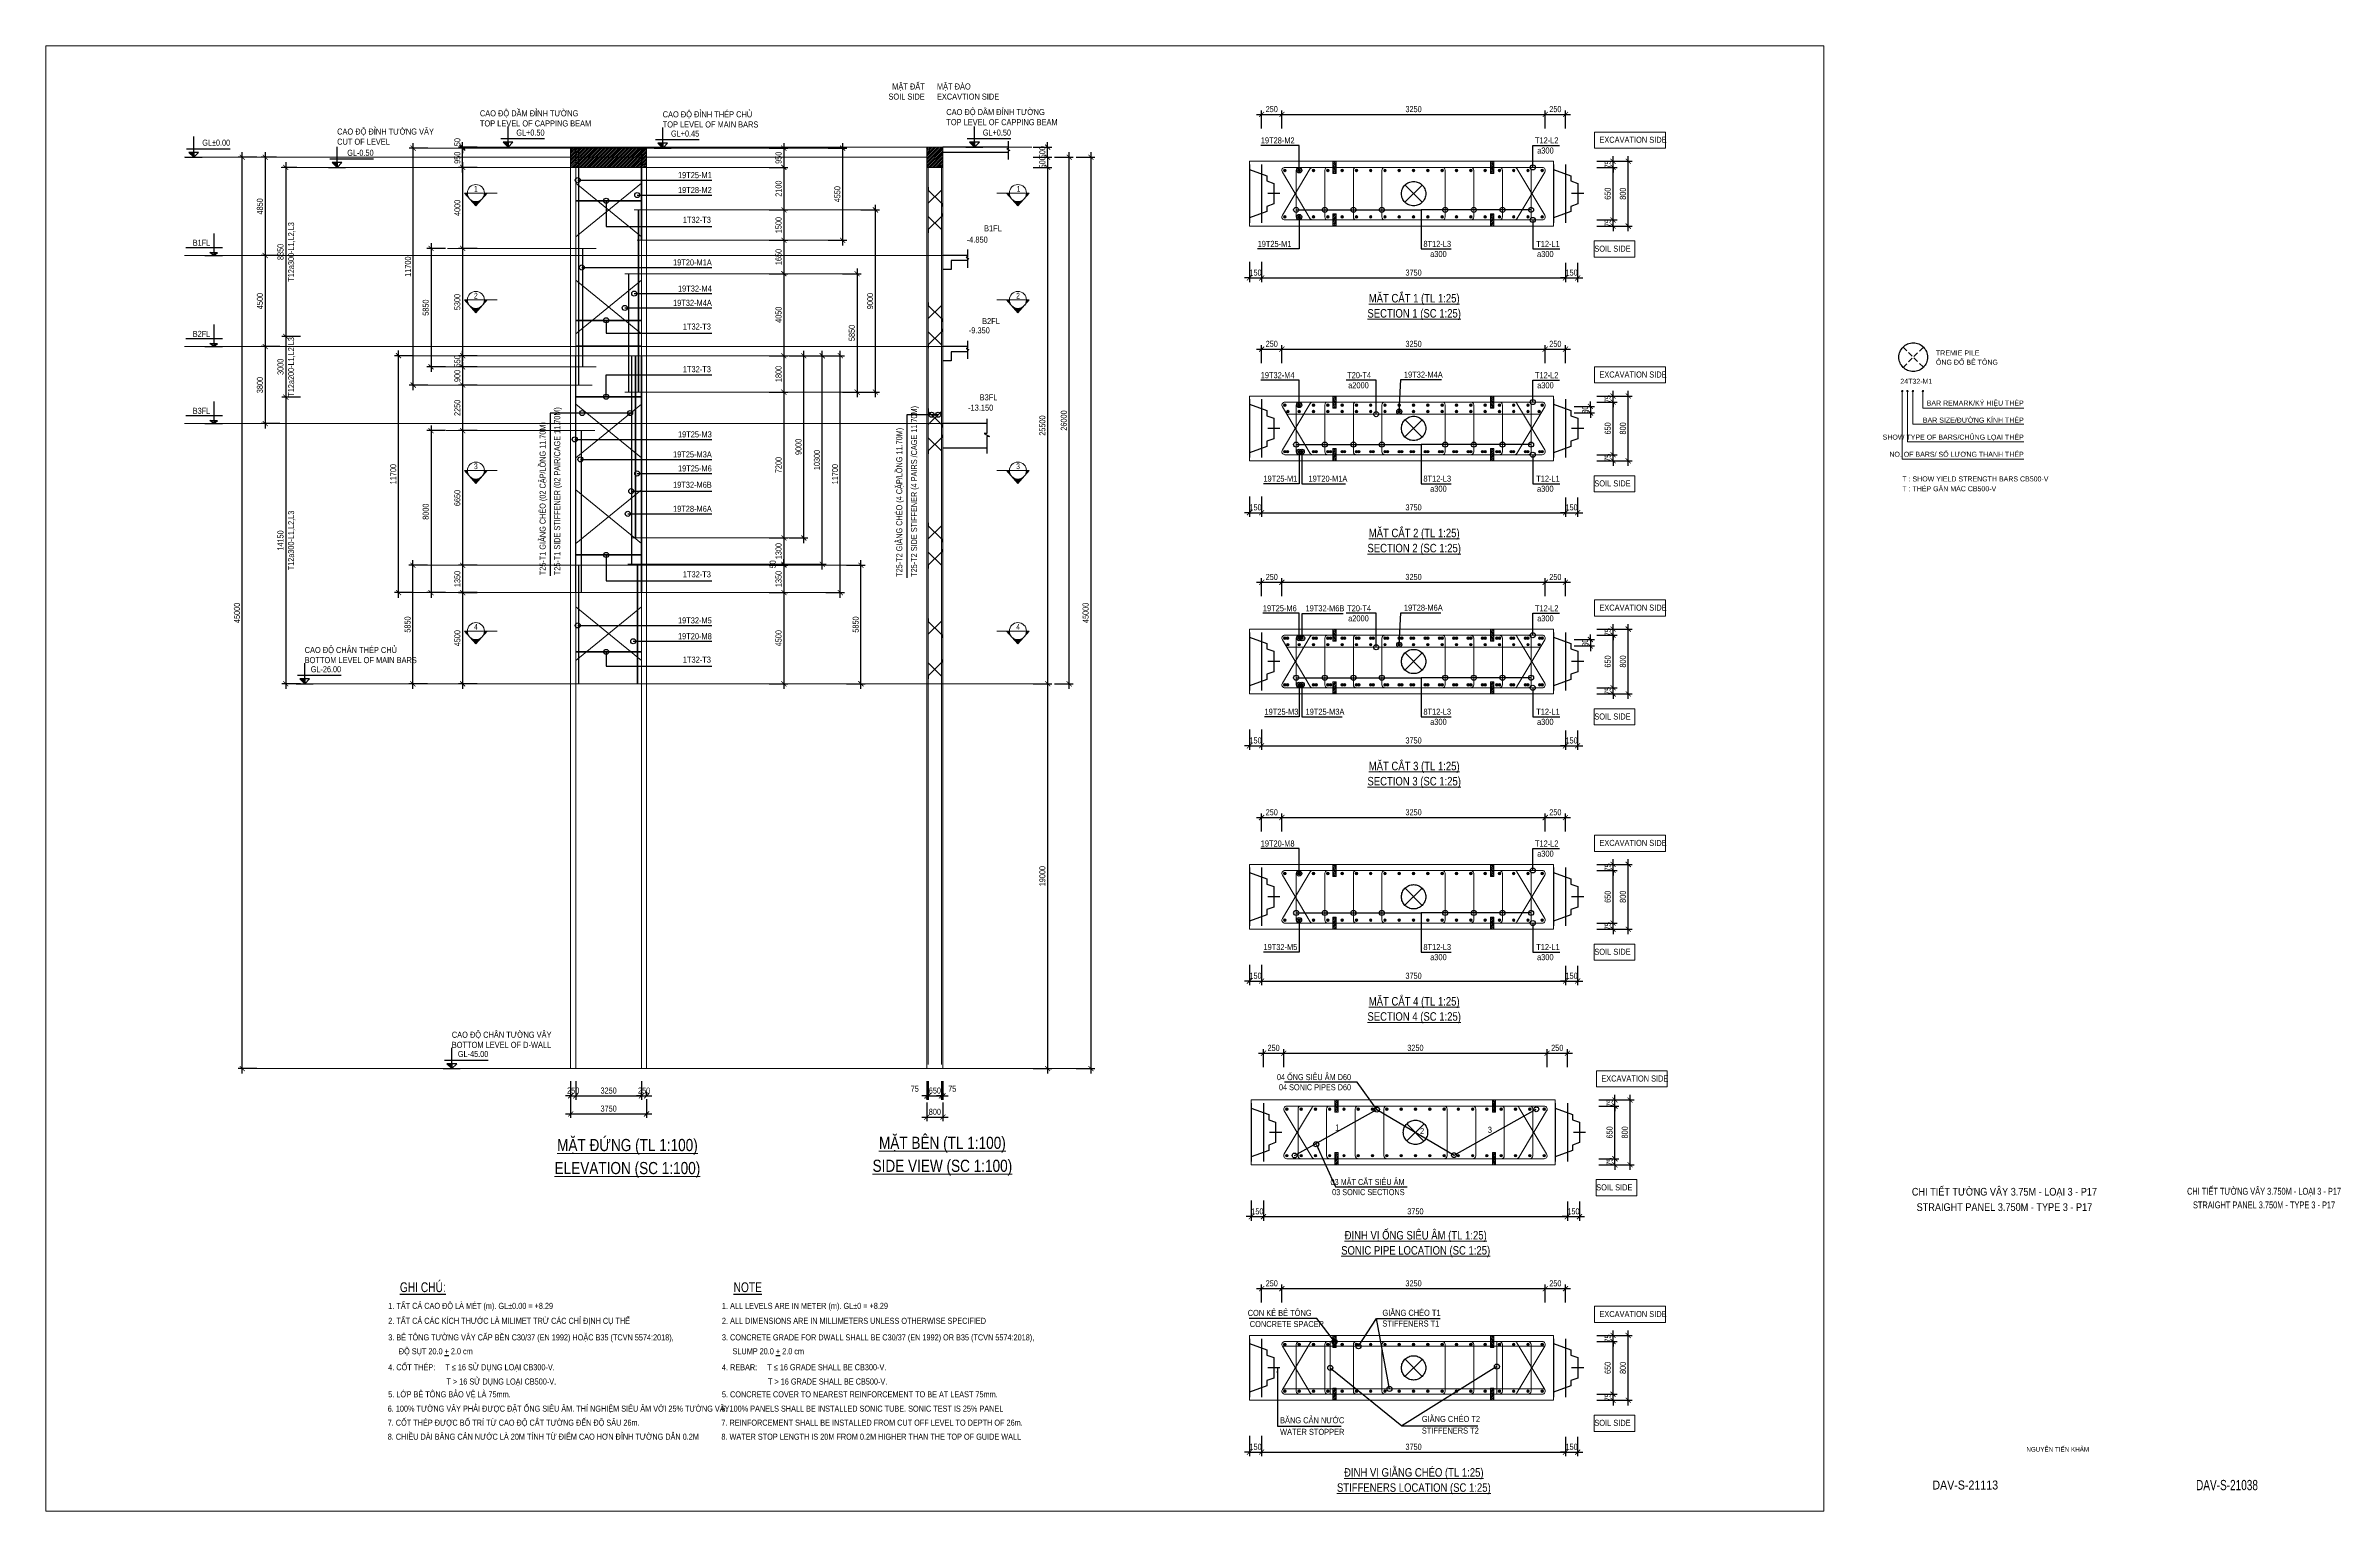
# Paper-space layout 'DAV-S-21113' of a CAD drawing. Header units: millimetres. Extents: x 33 to 926, y 14 to 586.
# The model-space entities are those that its viewports show. They can reach past a viewport. Long polylines and large blocks are cut down to what shows.
import ezdxf
from ezdxf.enums import TextEntityAlignment as Align

# ---------------------------------------------------------------- set-up
doc = ezdxf.new("R2010")
doc.units = ezdxf.units.MM
doc.header["$LTSCALE"] = 1200
doc.header["$PDMODE"] = 3
for name, pattern in [('CENTER', [2, 1.25, -0.25, 0.25, -0.25]), ('CENTER2', [1.125, 0.75, -0.125, 0.125, -0.125]), ('CONTINOUS', [0]), ('HIDDEN', [0.375, 0.25, -0.125])]:
    doc.linetypes.add(name, pattern=pattern)
for name, color, linetype in [('0-TITLE', 1, 'Continuous'), ('CDC -TEXT KHUNG', 7, 'Continuous'), ('CDC.02.DIM', 1, 'Continuous'), ('CDC.04.HIDDEN', 8, 'HIDDEN'), ('CDC.06.TEXT', 2, 'Continuous'), ('CDC.10.HATCH', 251, 'Continuous'), ('CDC.11.NOTE', 8, 'Continuous'), ('CDC_06.TEXT', 2, 'Continuous'), ('MCSA', 5, 'HIDDEN'), ('MIE', 5, 'HIDDEN'), ('Q-Dim-line', 75, 'Continuous')]:
    doc.layers.add(name, color=color, linetype=linetype)
for name, color, linetype, lineweight in [('1', 9, 'Continuous', 13), ('5', 5, 'Continuous', 13), ('BOUND', 3, 'Continuous', 20), ('C1CO', 4, 'Continuous', 35), ('CODE', 3, 'Continuous', 15), ('CWS', 8, 'HIDDEN', 9), ('ENOTE', 2, 'Continuous', 15), ('GRID', 74, 'CENTER', 15), ('Grid line', 160, 'CENTER2', 5), ('HIDE', 8, 'HIDDEN', 13), ('K-THUOC', 1, 'Continuous', 18), ('LEADER', 8, 'Continuous', 9), ('MCT', 6, 'Continuous', 20), ('PIPE60', 1, 'Continuous', 25), ('Q-Leader-line', 129, 'Continuous', 9), ('Q-Text', 2, 'Continuous', 5), ('S-Beam - Cont', 60, 'Continuous', 25), ('T1CO', 4, 'Continuous', 20), ('T1HI', 4, 'HIDDEN', 13), ('T2CO', 4, 'Continuous', 30), ('T2HI', 4, 'HIDDEN', 13), ('TCCO', 4, 'Continuous', 35), ('TCHI', 4, 'HIDDEN', 30), ('TEXTEN', 3, 'Continuous', 13), ('TEXTMA', 2, 'Continuous', 13), ('TEXTVN', 2, 'Continuous', 20), ('TIE', 4, 'Continuous', 13)]:
    doc.layers.add(name, color=color, linetype=linetype, lineweight=lineweight)
doc.styles.add('Arial', font='arial.ttf', dxfattribs={"height": 480})
doc.styles.add('BIGTEXT', font='arial.ttf', dxfattribs={"width": 0.8})
doc.styles.add('DB_Arial', font='arial.ttf', dxfattribs={"width": 0.8})
doc.styles.add('DIMTEXT', font='romans.shx', dxfattribs={"width": 0.8})
doc.styles.add('KT CDC', font='arial.ttf', dxfattribs={"width": 0.85, "height": 200})
doc.styles.add('SMTEXT', font='arial.ttf', dxfattribs={"width": 0.75})
doc.styles.add('TEXTVN', font='VHELVCN.TTF', dxfattribs={"width": 0.8})
doc.dimstyles.new('75', dxfattribs={"dimscale": 75, "dimtxt": 1.4, "dimasz": 1, "dimexe": 1, "dimexo": 0, "dimgap": 0.6, "dimtad": 1, "dimdec": 0, "dimdsep": 46, "dimtxsty": 'DIMTEXT', "dimblk": 'ARCHTICK', "dimcen": 100, "dimdle": 0.2, "dimclrd": 75, "dimclre": 8, "dimclrt": 7, "dimadec": 1, "dimazin": 0, "dimtfac": 1, "dimtdec": 0, "dimtix": 1, "dimtmove": 2, "dimatfit": 3, "dimldrblk": 'ORIGIN', "dimfxl": 7, "dimfxlon": 1, "dimtolj": 1, "dimtzin": 0, "dimarcsym": 1})
doc.dimstyles.new('BSV1-100', dxfattribs={"dimtxt": 300, "dimasz": 250, "dimexe": 200, "dimexo": 0, "dimgap": 108, "dimtad": 1, "dimdec": 0, "dimdsep": 46, "dimtxsty": 'SMTEXT', "dimblk": 'ARCHTICK', "dimcen": 100, "dimdle": 250, "dimclrd": 256, "dimclre": 256, "dimclrt": 1, "dimadec": 0, "dimazin": 0, "dimtfac": 1, "dimtdec": 0, "dimtix": 1, "dimtmove": 2, "dimatfit": 3, "dimfxl": 720, "dimfxlon": 1, "dimtolj": 1, "dimtzin": 0, "dimarcsym": 0})
doc.dimstyles.new('BSV25', dxfattribs={"dimtxt": 300, "dimasz": 250, "dimexe": 200, "dimexo": 0, "dimgap": 108, "dimtad": 1, "dimdec": 0, "dimlfac": 0.25, "dimdsep": 46, "dimtxsty": 'SMTEXT', "dimblk": 'ARCHTICK', "dimcen": 100, "dimdle": 250, "dimclrd": 256, "dimclre": 256, "dimclrt": 2, "dimadec": 0, "dimazin": 0, "dimtfac": 1, "dimtdec": 0, "dimtix": 1, "dimtmove": 2, "dimatfit": 3, "dimfxl": 800, "dimfxlon": 1, "dimtolj": 1, "dimtzin": 0, "dimarcsym": 0})

psp = doc.layouts.new('DAV-S-21113')

# ---------------------------------------------------------------- texts
at = {"layer": 'CDC_06.TEXT', "color": 4, "style": 'BIGTEXT', "width": 0.7}
for s, p in [('CHI TIẾT TƯỜNG VÂY 3.750M - LOẠI 3 - P17', (898.45, 138.93)), ('STRAIGHT PANEL 3.750M - TYPE 3 - P17', (898.45, 133.5))]:
    psp.add_text(s, height=2.7, dxfattribs=at).set_placement(p, align=Align.MIDDLE)
at = {"layer": 'CDC_06.TEXT', "color": 2, "linetype": 'ByBlock', "style": 'SMTEXT', "width": 0.7}
psp.add_text('DAV-S-21038', height=4, dxfattribs=at).set_placement((883.99, 24.19), align=Align.MIDDLE)

msp = doc.modelspace()

# ---------------------------------------------------------------- texts
at = {"layer": 'ENOTE', "style": 'DB_Arial', "width": 0.8}
for s, p in [('-4.850', (3205376.1, -299625.3)), ('-9.350', (3205476.4, -304104.7)), ('-13.150', (3205443.4, -307923.1))]:
    msp.add_text(s, height=300, dxfattribs=at).set_placement(p)
at = {"layer": 'TEXTEN', "style": 'DB_Arial', "width": 0.8}
for s, p in [('T12-L2', (3234581.2, -294725.7)), ('8T12-L3', (3229281.4, -299835.7)), ('a300', (3229064.7, -300335.7)), ('T12-L1', (3234645.3, -299835.7)), ('T20-T4', (3225333, -306317.7)), ('T12-L2', (3234581.2, -306317.7)), ('8T12-L3', (3229281.4, -311427.7)), ('a300', (3229064.7, -311927.7)), ('T12-L1', (3234645.3, -311427.7)), ('T20-T4', (3225333, -317827.7)), ('T12-L2', (3234581.2, -317827.7)), ('8T12-L3', (3229281.4, -322937.7)), ('T12-L1', (3234645.3, -322937.7)), ('a300', (3229064.7, -323437.7)), ('T12-L2', (3234581.2, -329446.5)), ('8T12-L3', (3229281.4, -334556.5)), ('T12-L1', (3234645.3, -334556.5)), ('a300', (3229064.7, -335056.5))]:
    msp.add_text(s, height=300, dxfattribs=at).set_placement(p, align=Align.RIGHT)
for s, p in [('a300', (3233531.5, -295225.7)), ('a300', (3233525.3, -300335.7)), ('a2000', (3224202.6, -306817.7)), ('a300', (3233531.5, -306817.7)), ('a300', (3233525.3, -311927.7)), ('a2000', (3224202.6, -318327.7)), ('a300', (3233531.5, -318327.7)), ('a300', (3233525.3, -323437.7)), ('a300', (3233531.5, -329946.5)), ('a300', (3233525.3, -335056.5))]:
    msp.add_text(s, height=300, dxfattribs=at).set_placement(p)
at = {"layer": 'TEXTMA', "style": 'DB_Arial', "width": 0.8}
for s, p in [('19T28-M2', (3219889.5, -294725.7)), ('19T25-M1', (3219734.3, -299835.7)), ('19T32-M4', (3219886, -306317.7)), ('19T32-M4A', (3226956.3, -306289.7)), ('19T25-M1', (3220019.5, -311427.7)), ('19T20-M1A', (3222248.6, -311427.7)), ('19T25-M6', (3219994.9, -317827.7)), ('19T32-M6B', (3222101.4, -317829.9)), ('19T28-M6A', (3226956.3, -317799.7)), ('19T25-M3', (3220075.3, -322937.7)), ('19T25-M3A', (3222102.7, -322937.7)), ('19T20-M8', (3219886, -329446.5)), ('19T32-M5', (3220022.5, -334556.5))]:
    msp.add_text(s, height=300, dxfattribs=at).set_placement(p)
for s, p in [('19T25-M1', (3192792.2, -296440.3)), ('19T28-M2', (3192792.2, -297175.3)), ('1T32-T3', (3192748, -298649)), ('19T20-M1A', (3192792.2, -300751.2)), ('19T32-M4A', (3192792.2, -302747.5)), ('19T32-M4', (3192792.2, -302041.4)), ('1T32-T3', (3192748, -303917.4)), ('1T32-T3', (3192748, -306021.6)), ('19T25-M3', (3192792.2, -309240.7)), ('19T25-M3A', (3192792.2, -310229.3)), ('19T25-M6', (3192792.2, -310923.9)), ('19T32-M6B', (3192792.2, -311731.5)), ('19T28-M6A', (3192792.2, -312917.2)), ('1T32-T3', (3192748, -316152.1)), ('19T32-M5', (3192792.2, -318428.1)), ('19T20-M8', (3192792.2, -319208.1)), ('1T32-T3', (3192748, -320365))]:
    msp.add_text(s, height=300, rotation=360, dxfattribs=at).set_placement(p, align=Align.RIGHT)
for s, p in [('BĂNG CẢN NƯỚC', (3220841.5, -357923.8)), ('WATER STOPPER', (3220841.5, -358498.8))]:
    msp.add_text(s, height=300, rotation=360, dxfattribs=at).set_placement(p)
at = {"layer": 'TEXTVN', "style": 'DB_Arial', "width": 0.8}
for s, p in [('SOIL SIDE', (3203303.4, -292562.7)), ('MẶT ĐẤT', (3203303.4, -292062.7)), ('SOIL SIDE', (3238143.8, -300071.4)), ('SOIL SIDE', (3238143.8, -311663.4)), ('SOIL SIDE', (3238143.8, -323173.5)), ('SOIL SIDE', (3238143.8, -334792.2)), ('SOIL SIDE', (3238235.8, -346426.4)), ('SOIL SIDE', (3238143.8, -358054.5))]:
    msp.add_text(s, height=300, dxfattribs=at).set_placement(p, align=Align.RIGHT)
for s, p in [('MẶT ĐÀO', (3203903.4, -292062.7)), ('EXCAVTION SIDE', (3203903.4, -292562.7)), ('TOP LEVEL OF CAPPING BEAM', (3181345.8, -293888.3)), ('CAO ĐỘ DẦM ĐỈNH TƯỜNG', (3181345.8, -293388.3)), ('TOP LEVEL OF MAIN BARS', (3190369.1, -293938.3)), ('CAO ĐỘ ĐỈNH THÉP CHỦ', (3190369.1, -293438.3)), ('TOP LEVEL OF CAPPING BEAM', (3204367.1, -293825.5)), ('CAO ĐỘ DẦM ĐỈNH TƯỜNG', (3204367.1, -293325.5)), ('CAO ĐỘ ĐỈNH TƯỜNG VÂY', (3174298.4, -294288.3)), ('CUT OF LEVEL', (3174298.4, -294788.3)), ('EXCAVATION SIDE', (3236601.5, -294694.9)), ('B1FL', (3206229.5, -299066.2)), ('B2FL', (3206135, -303648.5)), ('EXCAVATION SIDE', (3236601.5, -306286.8)), ('B3FL', (3206013.1, -307412.7)), ('EXCAVATION SIDE', (3236601.5, -317796.9)), ('CAO ĐỘ CHÂN THÉP CHỦ', (3172696.9, -319888.3)), ('BOTTOM LEVEL OF MAIN BARS', (3172696.9, -320388.3)), ('EXCAVATION SIDE', (3236601.5, -329415.6)), ('CAO ĐỘ CHÂN TƯỜNG VÂY', (3179959.8, -338888.3)), ('BOTTOM LEVEL OF D-WALL', (3179959.8, -339388.3)), ('EXCAVATION SIDE', (3236693.5, -341049.8)), ('EXCAVATION SIDE', (3236601.5, -352677.9))]:
    msp.add_text(s, height=300, dxfattribs=at).set_placement(p)
for s, p in [('%%UMẶT CẮT 1 (TL 1:25)', (3227460.8, -302367.6)), ('%%USECTION 1 (SC 1:25)', (3227460.8, -303167.6)), ('%%UMẶT CẮT 2 (TL 1:25)', (3227460.8, -313959.5)), ('%%USECTION 2 (SC 1:25)', (3227460.8, -314759.5)), ('%%UMẶT CẮT 3 (TL 1:25)', (3227460.8, -325469.6)), ('%%USECTION 3 (SC 1:25)', (3227460.8, -326269.6)), ('%%USECTION 4 (SC 1:25)', (3227460.8, -337888.3)), ('%%UMẶT CẮT 4 (TL 1:25)', (3227460.8, -337088.3)), ('%%UĐỊNH VỊ ỐNG SIÊU ÂM (TL 1:25)', (3227534.7, -348637.9)), ('%%USONIC PIPE LOCATION (SC 1:25)', (3227534.7, -349437.9)), ('%%UĐỊNH VỊ GIẰNG CHÉO (TL 1:25)', (3227442.7, -360350.6)), ('%%USTIFFENERS LOCATION (SC 1:25)', (3227442.7, -361150.6))]:
    msp.add_text(s, height=420, rotation=360, dxfattribs=at).set_placement(p, align=Align.MIDDLE)
at = {"layer": 'TEXTVN', "lineweight": 20, "style": 'SMTEXT', "width": 0.75}
for s, p in [('T25-T1 GIẰNG CHÉO (02 CẶP/LỒNG 11.70M)', (3184591, -316044.2)), ('T25-T1 SIDE STIFFENER (02 PAIR/CAGE 11.70M)', (3185311, -316044.2)), ('T25-T2 SIDE STIFFENER (4 PAIRS /CAGE 11.70M)', (3202925.2, -316125.8)), ('T25-T2 GIẰNG CHÉO (4 CẶP/LỒNG 11.70M)', (3202195.2, -316125.8))]:
    msp.add_text(s, height=300, rotation=90, dxfattribs=at).set_placement(p)
for s, p in [('04 ỐNG SIÊU ÂM D60', (3224345, -340980)), ('04 SONIC PIPES D60', (3224345, -341480)), ('03 MẶT CẮT SIÊU ÂM', (3226988, -346159.8)), ('03 SONIC SECTIONS', (3226988, -346659.8))]:
    msp.add_text(s, height=300, dxfattribs=at).set_placement(p, align=Align.RIGHT)
at = {"layer": 'TEXTVN', "style": 'DB_Arial', "width": 0.8}
for s, p in [('1', (3223667.4, -343467.4)), ('2', (3227852.4, -343642.3)), ('3', (3231199.5, -343582.4))]:
    msp.add_text(s, height=300, rotation=360, dxfattribs=at).set_placement(p, align=Align.CENTER)
for s, p in [('%%UMẶT ĐỨNG (TL 1:100)', (3188627.6, -344195.4)), ('%%UMẶT BÊN (TL 1:100)', (3204173.1, -344084.2)), ('%%UELEVATION (SC 1:100)', (3188627.6, -345395.4)), ('%%USIDE VIEW (SC 1:100)', (3204173.1, -345284.2))]:
    msp.add_text(s, height=600, dxfattribs=at).set_placement(p, align=Align.MIDDLE)
for s, p in [('CON KÊ BÊ TÔNG', (3219243.3, -352624)), ('GIẰNG CHÉO T1', (3225892.6, -352619.8)), (' CONCRETE SPACER', (3219243.3, -353174)), ('STIFFENERS T1', (3225892.6, -353149.8)), ('GIẰNG CHÉO T2', (3227841.3, -357860.6)), ('STIFFENERS T2', (3227841.3, -358435.6))]:
    msp.add_text(s, height=300, rotation=360, dxfattribs=at).set_placement(p)

# ---------------------------------------------------------------- blocks, each defined once
blk = doc.blocks.new('_ArchTick')
at = {"color": 0, "linetype": 'ByBlock', "const_width": 0.15}
blk.add_lwpolyline([(-0.5, -0.5), (0.5, 0.5)], dxfattribs=at)
blk = doc.blocks.new('_Origin')
at = {"color": 0, "linetype": 'ByBlock', "lineweight": -2}
blk.add_line((0, 0), (-1, 0), dxfattribs=at)
blk.add_circle((0, 0), 0.5, dxfattribs=at)
blk = doc.blocks.new('*U2830')
at = {"layer": 'CDC -TEXT KHUNG', "color": 6, "width": 0.85}
for tag, height, style, p in [('TEN_BV_V', 3, 'SMTEXT', (-50.06, 121.5)), ('TEN_BV_E', 3, 'Arial', (-50.06, 115.5)), ('SH_BV', 3.5, 'Arial', (-65.35, 7.06))]:
    blk.add_attdef(tag, text='', height=height, dxfattribs=dict(at, style=style)).set_placement(p, align=Align.MIDDLE_CENTER)
blk = doc.blocks.new('A$C7e6bd379')
at = {"layer": 'CDC.06.TEXT', "linetype": 'Continuous', "style": 'SMTEXT', "width": 0.75}
for s, p in [('%%UGHI CHÚ:', (0, 480)), ('%%UNOTE', (16471, 480))]:
    blk.add_text(s, height=480, dxfattribs=at).set_placement(p, align=Align.TOP_LEFT)
at = {"layer": 'CDC.06.TEXT', "style": 'SMTEXT', "width": 0.75}
for s, p in [('1. TẤT CẢ CAO ĐỘ LÀ MÉT (m). GL%%P0.00 = +8.29 ', (-576, -831)), ('1. ALL LEVELS ARE IN METER (m). GL%%P0 = +8.29 ', (15895, -831)), ('3. BÊ TÔNG TƯỜNG VÂY CẤP BỀN C30/37 (EN 1992) HOẶC B35 (TCVN 5574:2018),', (-576, -2387)), ('2. TẤT CẢ CÁC KÍCH THƯỚC LÀ MILIMET TRỪ CÁC CHỈ ĐỊNH CỤ THỂ', (-576, -1570)), ('3. CONCRETE GRADE FOR DWALL SHALL BE C30/37 (EN 1992) OR B35 (TCVN 5574:2018),', (15895, -2387)), ('2. ALL DIMENSIONS ARE IN MILLIMETERS UNLESS OTHERWISE SPECIFIED', (15895, -1570)), ('ĐỘ SỤT 20.0 %%U+%%U 2.0 cm', (-53, -3072)), ('SLUMP 20.0 %%U+%%U 2.0 cm', (16418, -3072)), ('4. CỐT THÉP:     T ≤ 16 SỬ DỤNG LOẠI CB300-V.', (-576, -3860)), ('                             T > 16 SỬ DỤNG LOẠI CB500-V.', (-601, -4567)), ('4. REBAR:     T ≤ 16 GRADE SHALL BE CB300-V.', (15895, -3860)), ('                       T > 16 GRADE SHALL BE CB500-V.', (15869, -4567)), ('6. 100%%% TƯỜNG VÂY PHẢI ĐƯỢC ĐẶT ỐNG SIÊU ÂM. THÍ NGHIỆM SIÊU ÂM VỚI 25%%% TƯỜNG VÂY.', (-601, -5905)), ('5. LỚP BÊ TÔNG BẢO VỆ LÀ 75mm.', (-576, -5198)), ('6. 100%%% PANELS SHALL BE INSTALLED SONIC TUBE. SONIC TEST IS 25%%% PANEL ', (15869, -5905)), ('5. CONCRETE COVER TO NEAREST REINFORCEMENT TO BE AT LEAST 75mm.', (15895, -5198)), ('7. CỐT THÉP ĐƯỢC BỐ TRÍ TỪ CAO ĐỘ CẮT TƯỜNG ĐẾN ĐỘ SÂU 26m. ', (-601, -6598)), ('7. REINFORCEMENT SHALL BE INSTALLED FROM CUT OFF LEVEL TO DEPTH OF 26m. ', (15869, -6598)), ('8. CHIỀU DÀI BĂNG CẢN NƯỚC LÀ 20M TÍNH TỪ ĐIỂM CAO HƠN ĐỈNH TƯỜNG DẪN 0.2M', (-601, -7291)), ('8. WATER STOP LENGTH IS 20M FROM 0.2M HIGHER THAN THE TOP OF GUIDE WALL', (15869, -7291))]:
    blk.add_text(s, height=300, dxfattribs=at).set_placement(p)
blk = doc.blocks.new('*D2234')
at = {"layer": 'Defpoints', "color": 0, "transparency": 16777216}
for p in [(3203402, -341308), (3204202, -341308), (3204202, -342808)]:
    blk.add_point(p, dxfattribs=at)
at = {"layer": 'K-THUOC', "lineweight": -2, "transparency": 16777216}
for p, q in [((3203402, -342088), (3203402, -343008)), ((3204202, -342088), (3204202, -343008)), ((3203152, -342808), (3204452, -342808))]:
    blk.add_line(p, q, dxfattribs=at)
at = {"layer": 'K-THUOC', "lineweight": -2, "transparency": 16777216, "xscale": 250, "yscale": 250, "zscale": 250, "rotation": 180}
blk.add_blockref('_ArchTick', (3203402, -342808), dxfattribs=at)
at = {"layer": 'K-THUOC', "lineweight": -2, "transparency": 16777216, "xscale": 250, "yscale": 250, "zscale": 250}
blk.add_blockref('_ArchTick', (3204202, -342808), dxfattribs=at)
at = {"layer": 'K-THUOC', "color": 1, "transparency": 16777216, "insert": (3203802, -342547), "char_height": 300, "attachment_point": 5, "style": 'SMTEXT'}
blk.add_mtext('\\A1;800', dxfattribs=at)
blk = doc.blocks.new('*D2235')
at = {"layer": 'Defpoints', "color": 0, "transparency": 16777216}
for p in [(3203402, -341008), (3203477, -341008), (3203477, -341758)]:
    blk.add_point(p, dxfattribs=at)
at = {"layer": 'K-THUOC', "lineweight": -2, "transparency": 16777216}
for p, q in [((3203402, -341038), (3203402, -341958)), ((3203477, -341038), (3203477, -341958)), ((3203402, -341758), (3203152, -341758)), ((3203402, -341758), (3203477, -341758)), ((3203477, -341758), (3203727, -341758))]:
    blk.add_line(p, q, dxfattribs=at)
at = {"layer": 'K-THUOC', "lineweight": -2, "transparency": 16777216, "xscale": 250, "yscale": 250, "zscale": 250}
blk.add_blockref('_ArchTick', (3203402, -341758), dxfattribs=at)
at = {"layer": 'K-THUOC', "lineweight": -2, "transparency": 16777216, "xscale": 250, "yscale": 250, "zscale": 250, "rotation": 180}
blk.add_blockref('_ArchTick', (3203477, -341758), dxfattribs=at)
at = {"layer": 'K-THUOC', "color": 1, "transparency": 16777216, "insert": (3202811, -341408), "char_height": 300, "attachment_point": 5, "style": 'SMTEXT'}
blk.add_mtext('\\A1;75', dxfattribs=at)
blk = doc.blocks.new('*D2236')
at = {"layer": 'Defpoints', "color": 0, "transparency": 16777216}
for p in [(3203477, -341008), (3204127, -341008), (3204127, -341758)]:
    blk.add_point(p, dxfattribs=at)
at = {"layer": 'K-THUOC', "lineweight": -2, "transparency": 16777216}
for p, q in [((3203477, -341038), (3203477, -341958)), ((3204127, -341038), (3204127, -341958)), ((3203477, -341758), (3203227, -341758)), ((3203477, -341758), (3204127, -341758)), ((3204127, -341758), (3204377, -341758))]:
    blk.add_line(p, q, dxfattribs=at)
at = {"layer": 'K-THUOC', "lineweight": -2, "transparency": 16777216, "xscale": 250, "yscale": 250, "zscale": 250}
blk.add_blockref('_ArchTick', (3203477, -341758), dxfattribs=at)
at = {"layer": 'K-THUOC', "lineweight": -2, "transparency": 16777216, "xscale": 250, "yscale": 250, "zscale": 250, "rotation": 180}
blk.add_blockref('_ArchTick', (3204127, -341758), dxfattribs=at)
at = {"layer": 'K-THUOC', "color": 1, "transparency": 16777216, "insert": (3203802, -341497), "char_height": 300, "attachment_point": 5, "style": 'SMTEXT'}
blk.add_mtext('\\A1;650', dxfattribs=at)
blk = doc.blocks.new('*D2237')
at = {"layer": 'Defpoints', "color": 0, "transparency": 16777216}
for p in [(3204127, -341008), (3204202, -341008), (3204202, -341758)]:
    blk.add_point(p, dxfattribs=at)
at = {"layer": 'K-THUOC', "lineweight": -2, "transparency": 16777216}
for p, q in [((3204127, -341038), (3204127, -341958)), ((3204202, -341038), (3204202, -341958)), ((3204127, -341758), (3203877, -341758)), ((3204127, -341758), (3204202, -341758)), ((3204202, -341758), (3204452, -341758))]:
    blk.add_line(p, q, dxfattribs=at)
at = {"layer": 'K-THUOC', "lineweight": -2, "transparency": 16777216, "xscale": 250, "yscale": 250, "zscale": 250}
blk.add_blockref('_ArchTick', (3204127, -341758), dxfattribs=at)
at = {"layer": 'K-THUOC', "lineweight": -2, "transparency": 16777216, "xscale": 250, "yscale": 250, "zscale": 250, "rotation": 180}
blk.add_blockref('_ArchTick', (3204202, -341758), dxfattribs=at)
at = {"layer": 'K-THUOC', "color": 1, "transparency": 16777216, "insert": (3204658, -341408), "char_height": 300, "attachment_point": 5, "style": 'SMTEXT'}
blk.add_mtext('\\A1;75', dxfattribs=at)
blk = doc.blocks.new('*D2238')
at = {"layer": 'Defpoints', "color": 0, "transparency": 16777216}
for p in [(3169617, -295408), (3171140, -295408), (3174260, -340408)]:
    blk.add_point(p, dxfattribs=at)
at = {"layer": 'K-THUOC', "lineweight": -2, "transparency": 16777216}
for p, q in [((3170337, -295408), (3169417, -295408)), ((3169617, -340658), (3169617, -295158)), ((3170337, -340408), (3169417, -340408))]:
    blk.add_line(p, q, dxfattribs=at)
at = {"layer": 'K-THUOC', "lineweight": -2, "transparency": 16777216, "xscale": 250, "yscale": 250, "zscale": 250}
for p, rotation in [((3169617, -295408), 90), ((3169617, -340408), 270)]:
    blk.add_blockref('_ArchTick', p, dxfattribs=dict(at, rotation=rotation))
at = {"layer": 'K-THUOC', "color": 1, "transparency": 16777216, "insert": (3169356, -317908), "char_height": 300, "attachment_point": 5, "rotation": 90, "style": 'SMTEXT'}
blk.add_mtext('\\A1;45000', dxfattribs=at)
blk = doc.blocks.new('*D2239')
at = {"layer": 'Defpoints', "color": 0, "transparency": 16777216}
for p in [(3186489, -304258), (3171765, -307258), (3186489, -307258)]:
    blk.add_point(p, dxfattribs=at)
at = {"layer": 'K-THUOC', "lineweight": -2, "transparency": 16777216}
for p, q in [((3172485, -304258), (3171565, -304258)), ((3171765, -304008), (3171765, -307508)), ((3172485, -307258), (3171565, -307258))]:
    blk.add_line(p, q, dxfattribs=at)
at = {"layer": 'K-THUOC', "lineweight": -2, "transparency": 16777216, "xscale": 250, "yscale": 250, "zscale": 250}
for p, rotation in [((3171765, -304258), 90), ((3171765, -307258), 270)]:
    blk.add_blockref('_ArchTick', p, dxfattribs=dict(at, rotation=rotation))
at = {"layer": 'K-THUOC', "color": 1, "transparency": 16777216, "char_height": 300, "attachment_point": 5, "rotation": 90, "style": 'SMTEXT'}
for s, insert in [('\\A1;T12a200-L1,L2,L3', (3172053, -305758)), ('\\A1;3000', (3171504, -305758))]:
    blk.add_mtext(s, dxfattribs=dict(at, insert=insert))
blk = doc.blocks.new('*D2240')
at = {"layer": 'Defpoints', "color": 0, "transparency": 16777216}
for p in [(3186489, -307258), (3171765, -321408), (3178568, -321408)]:
    blk.add_point(p, dxfattribs=at)
at = {"layer": 'K-THUOC', "lineweight": -2, "transparency": 16777216}
for p, q in [((3171765, -307008), (3171765, -321658)), ((3172485, -307258), (3171565, -307258)), ((3172485, -321408), (3171565, -321408))]:
    blk.add_line(p, q, dxfattribs=at)
at = {"layer": 'K-THUOC', "lineweight": -2, "transparency": 16777216, "xscale": 250, "yscale": 250, "zscale": 250}
for p, rotation in [((3171765, -307258), 90), ((3171765, -321408), 270)]:
    blk.add_blockref('_ArchTick', p, dxfattribs=dict(at, rotation=rotation))
at = {"layer": 'K-THUOC', "color": 1, "transparency": 16777216, "char_height": 300, "attachment_point": 5, "rotation": 90, "style": 'SMTEXT'}
for s, insert in [('\\A1;14150', (3171504, -314333)), ('\\A1;T12a300-L1,L2,L3', (3172053, -314333))]:
    blk.add_mtext(s, dxfattribs=dict(at, insert=insert))
blk = doc.blocks.new('SIGSEC')
at = {"layer": '1', "lineweight": 9}
h = blk.add_hatch(color=256, dxfattribs=at)
h.dxf.hatch_style = 1
h.paths.add_polyline_path([(-420, 0), (-560, 0), (-315, -278, -0.1826758)])
h = blk.add_hatch(color=256, dxfattribs=at)
h.dxf.hatch_style = 1
h.paths.add_polyline_path([(560, 0), (420, 0, -0.1826758), (315, -278)])
h = blk.add_hatch(color=256, dxfattribs=at)
h.dxf.hatch_style = 1
h.paths.add_polyline_path([(315, -278, -0.4514162), (-315, -278), (0, -635)])
at = {"layer": '1', "lineweight": 9, "elevation": 0}
blk.add_lwpolyline([(1050, 0), (-560, 0), (0, -635), (560, 0)], dxfattribs=at)
at = {"layer": '1', "lineweight": 9}
blk.add_circle((0, 0), 420, dxfattribs=at)
at = {"layer": 'BOUND', "lineweight": 9, "style": 'TEXTVN', "width": 0.8}
blk.add_attdef('SEC', text='', height=280, dxfattribs=at).set_placement((0, 210, 0), align=Align.MIDDLE_CENTER)
blk = doc.blocks.new('*D2241')
at = {"layer": 'Defpoints', "color": 0, "transparency": 16777216}
for p in [(3172315, -295908), (3171765, -304258), (3186489, -304258)]:
    blk.add_point(p, dxfattribs=at)
at = {"layer": 'K-THUOC', "lineweight": -2, "transparency": 16777216}
for p, q in [((3172315, -295908), (3171565, -295908)), ((3171765, -295658), (3171765, -304508)), ((3172485, -304258), (3171565, -304258))]:
    blk.add_line(p, q, dxfattribs=at)
at = {"layer": 'K-THUOC', "lineweight": -2, "transparency": 16777216, "xscale": 250, "yscale": 250, "zscale": 250}
for p, rotation in [((3171765, -295908), 90), ((3171765, -304258), 270)]:
    blk.add_blockref('_ArchTick', p, dxfattribs=dict(at, rotation=rotation))
at = {"layer": 'K-THUOC', "color": 1, "transparency": 16777216, "char_height": 300, "attachment_point": 5, "rotation": 90, "style": 'SMTEXT'}
for s, insert in [('\\A1;T12a300-L1,L2,L3', (3172053, -300083)), ('\\A1;8350', (3171504, -300083))]:
    blk.add_mtext(s, dxfattribs=dict(at, insert=insert))
blk = doc.blocks.new('tag_cd')
at = {"layer": 'CDC.10.HATCH'}
blk.add_hatch(color=256, dxfattribs=at).paths.add_polyline_path([(180, 240), (420, 0), (420, 240)])
at = {"layer": 'CDC.02.DIM'}
for points in [[(0, 0), (840, 0)], [(60, 420), (2220, 420)], [(420, 240), (420, 0), (660, 240), (180, 240), (420, 0), (420, 1020)]]:
    blk.add_lwpolyline(points, dxfattribs=at)
at = {"layer": 'CDC.06.TEXT', "ltscale": 0.5, "style": 'SMTEXT', "width": 0.75}
blk.add_attdef('CD', text='', height=300, dxfattribs=at).set_placement((2220, 570), align=Align.RIGHT)
blk = doc.blocks.new('*D2242')
at = {"layer": 'Defpoints', "color": 0, "transparency": 16777216}
for p in [(3171312, -295408), (3170750, -300258), (3204459, -300258)]:
    blk.add_point(p, dxfattribs=at)
at = {"layer": 'K-THUOC', "lineweight": -2, "transparency": 16777216}
for p, q in [((3171312, -295408), (3170550, -295408)), ((3170750, -295158), (3170750, -300508)), ((3171470, -300258), (3170550, -300258))]:
    blk.add_line(p, q, dxfattribs=at)
at = {"layer": 'K-THUOC', "lineweight": -2, "transparency": 16777216, "xscale": 250, "yscale": 250, "zscale": 250}
for p, rotation in [((3170750, -295408), 90), ((3170750, -300258), 270)]:
    blk.add_blockref('_ArchTick', p, dxfattribs=dict(at, rotation=rotation))
at = {"layer": 'K-THUOC', "color": 1, "transparency": 16777216, "insert": (3170488, -297833), "char_height": 300, "attachment_point": 5, "rotation": 90, "style": 'SMTEXT'}
blk.add_mtext('\\A1;4850', dxfattribs=at)
blk = doc.blocks.new('*D2243')
at = {"layer": 'Defpoints', "color": 0, "transparency": 16777216}
for p in [(3204459, -300258), (3170750, -304758), (3204443, -304758)]:
    blk.add_point(p, dxfattribs=at)
at = {"layer": 'K-THUOC', "lineweight": -2, "transparency": 16777216}
for p, q in [((3171470, -300258), (3170550, -300258)), ((3170750, -300008), (3170750, -305008)), ((3171470, -304758), (3170550, -304758))]:
    blk.add_line(p, q, dxfattribs=at)
at = {"layer": 'K-THUOC', "lineweight": -2, "transparency": 16777216, "xscale": 250, "yscale": 250, "zscale": 250}
for p, rotation in [((3170750, -300258), 90), ((3170750, -304758), 270)]:
    blk.add_blockref('_ArchTick', p, dxfattribs=dict(at, rotation=rotation))
at = {"layer": 'K-THUOC', "color": 1, "transparency": 16777216, "insert": (3170488, -302508), "char_height": 300, "attachment_point": 5, "rotation": 90, "style": 'SMTEXT'}
blk.add_mtext('\\A1;4500', dxfattribs=at)
blk = doc.blocks.new('*D2244')
at = {"layer": 'Defpoints', "color": 0, "transparency": 16777216}
for p in [(3203186, -304758), (3170750, -308558), (3204443, -308558)]:
    blk.add_point(p, dxfattribs=at)
at = {"layer": 'K-THUOC', "lineweight": -2, "transparency": 16777216}
for p, q in [((3171470, -304758), (3170550, -304758)), ((3170750, -304508), (3170750, -308808)), ((3171470, -308558), (3170550, -308558))]:
    blk.add_line(p, q, dxfattribs=at)
at = {"layer": 'K-THUOC', "lineweight": -2, "transparency": 16777216, "xscale": 250, "yscale": 250, "zscale": 250}
for p, rotation in [((3170750, -304758), 90), ((3170750, -308558), 270)]:
    blk.add_blockref('_ArchTick', p, dxfattribs=dict(at, rotation=rotation))
at = {"layer": 'K-THUOC', "color": 1, "transparency": 16777216, "insert": (3170488, -306658), "char_height": 300, "attachment_point": 5, "rotation": 90, "style": 'SMTEXT'}
blk.add_mtext('\\A1;3800', dxfattribs=at)
blk = doc.blocks.new('A$Cf5debca8')
at = {"layer": 'CDC.02.DIM'}
blk.add_hatch(color=256, dxfattribs=at).paths.add_polyline_path([(-242, 146), (-438, 146), (-438, 0)])
for p, q in [((-1809, 398), (0, 398)), ((-875, 0), (0, 0)), ((-438, 0), (-633, 146)), ((-633, 146), (-242, 146)), ((-438, 1084), (-438, 0)), ((-438, 0), (-242, 146))]:
    blk.add_line(p, q, dxfattribs=at)
at = {"layer": 'CDC.06.TEXT', "style": 'SMTEXT', "width": 0.75}
blk.add_attdef('CD', (-1469, 478), '', height=300, dxfattribs=at)
blk = doc.blocks.new('*D2245')
at = {"layer": 'Defpoints', "color": 0, "transparency": 16777216}
for p in [(3189225, -294958), (3189575, -295908), (3196349, -295908)]:
    blk.add_point(p, dxfattribs=at)
at = {"layer": 'K-THUOC', "lineweight": -2, "transparency": 16777216}
for p, q in [((3196349, -294708), (3196349, -296158)), ((3195629, -294958), (3196549, -294958)), ((3195629, -295908), (3196549, -295908))]:
    blk.add_line(p, q, dxfattribs=at)
at = {"layer": 'K-THUOC', "lineweight": -2, "transparency": 16777216, "xscale": 250, "yscale": 250, "zscale": 250}
for p, rotation in [((3196349, -294958), 90), ((3196349, -295908), 270)]:
    blk.add_blockref('_ArchTick', p, dxfattribs=dict(at, rotation=rotation))
at = {"layer": 'K-THUOC', "color": 1, "transparency": 16777216, "insert": (3196088, -295433), "char_height": 300, "attachment_point": 5, "rotation": 90, "style": 'SMTEXT'}
blk.add_mtext('\\A1;950', dxfattribs=at)
blk = doc.blocks.new('*D2246')
at = {"layer": 'Defpoints', "color": 0, "transparency": 16777216}
for p in [(3189575, -298009), (3189575, -299509), (3196349, -299509)]:
    blk.add_point(p, dxfattribs=at)
at = {"layer": 'K-THUOC', "lineweight": -2, "transparency": 16777216}
for p, q in [((3195629, -298009), (3196549, -298009)), ((3196349, -297759), (3196349, -299759)), ((3195629, -299509), (3196549, -299509))]:
    blk.add_line(p, q, dxfattribs=at)
at = {"layer": 'K-THUOC', "lineweight": -2, "transparency": 16777216, "xscale": 250, "yscale": 250, "zscale": 250}
for p, rotation in [((3196349, -298009), 90), ((3196349, -299509), 270)]:
    blk.add_blockref('_ArchTick', p, dxfattribs=dict(at, rotation=rotation))
at = {"layer": 'K-THUOC', "color": 1, "transparency": 16777216, "insert": (3196088, -298759), "char_height": 300, "attachment_point": 5, "rotation": 90, "style": 'SMTEXT'}
blk.add_mtext('\\A1;1500', dxfattribs=at)
blk = doc.blocks.new('*D2247')
at = {"layer": 'Defpoints', "color": 0, "transparency": 16777216}
for p in [(3189575, -299509), (3189575, -301159), (3196349, -301159)]:
    blk.add_point(p, dxfattribs=at)
at = {"layer": 'K-THUOC', "lineweight": -2, "transparency": 16777216}
for p, q in [((3196349, -299259), (3196349, -301409)), ((3195629, -299509), (3196549, -299509)), ((3195629, -301159), (3196549, -301159))]:
    blk.add_line(p, q, dxfattribs=at)
at = {"layer": 'K-THUOC', "lineweight": -2, "transparency": 16777216, "xscale": 250, "yscale": 250, "zscale": 250}
for p, rotation in [((3196349, -299509), 90), ((3196349, -301159), 270)]:
    blk.add_blockref('_ArchTick', p, dxfattribs=dict(at, rotation=rotation))
at = {"layer": 'K-THUOC', "color": 1, "transparency": 16777216, "insert": (3196088, -300334), "char_height": 300, "attachment_point": 5, "rotation": 90, "style": 'SMTEXT'}
blk.add_mtext('\\A1;1650', dxfattribs=at)
blk = doc.blocks.new('*D2248')
at = {"layer": 'Defpoints', "color": 0, "transparency": 16777216}
for p in [(3189575, -301159), (3189575, -305209), (3196349, -305209)]:
    blk.add_point(p, dxfattribs=at)
at = {"layer": 'K-THUOC', "lineweight": -2, "transparency": 16777216}
for p, q in [((3195629, -301159), (3196549, -301159)), ((3196349, -300909), (3196349, -305459)), ((3195629, -305209), (3196549, -305209))]:
    blk.add_line(p, q, dxfattribs=at)
at = {"layer": 'K-THUOC', "lineweight": -2, "transparency": 16777216, "xscale": 250, "yscale": 250, "zscale": 250}
for p, rotation in [((3196349, -301159), 90), ((3196349, -305209), 270)]:
    blk.add_blockref('_ArchTick', p, dxfattribs=dict(at, rotation=rotation))
at = {"layer": 'K-THUOC', "color": 1, "transparency": 16777216, "insert": (3196088, -303184), "char_height": 300, "attachment_point": 5, "rotation": 90, "style": 'SMTEXT'}
blk.add_mtext('\\A1;4050', dxfattribs=at)
blk = doc.blocks.new('*D2249')
at = {"layer": 'Defpoints', "color": 0, "transparency": 16777216}
for p in [(3189575, -305209), (3189575, -307009), (3196349, -307009)]:
    blk.add_point(p, dxfattribs=at)
at = {"layer": 'K-THUOC', "lineweight": -2, "transparency": 16777216}
for p, q in [((3196349, -304959), (3196349, -307259)), ((3195629, -305209), (3196549, -305209)), ((3195629, -307009), (3196549, -307009))]:
    blk.add_line(p, q, dxfattribs=at)
at = {"layer": 'K-THUOC', "lineweight": -2, "transparency": 16777216, "xscale": 250, "yscale": 250, "zscale": 250}
for p, rotation in [((3196349, -305209), 90), ((3196349, -307009), 270)]:
    blk.add_blockref('_ArchTick', p, dxfattribs=dict(at, rotation=rotation))
at = {"layer": 'K-THUOC', "color": 1, "transparency": 16777216, "insert": (3196088, -306109), "char_height": 300, "attachment_point": 5, "rotation": 90, "style": 'SMTEXT'}
blk.add_mtext('\\A1;1800', dxfattribs=at)
blk = doc.blocks.new('*D2250')
at = {"layer": 'Defpoints', "color": 0, "transparency": 16777216}
for p in [(3189575, -307009), (3189575, -314208), (3196349, -314208)]:
    blk.add_point(p, dxfattribs=at)
at = {"layer": 'K-THUOC', "lineweight": -2, "transparency": 16777216}
for p, q in [((3195629, -307009), (3196549, -307009)), ((3196349, -306759), (3196349, -314458)), ((3195629, -314208), (3196549, -314208))]:
    blk.add_line(p, q, dxfattribs=at)
at = {"layer": 'K-THUOC', "lineweight": -2, "transparency": 16777216, "xscale": 250, "yscale": 250, "zscale": 250}
for p, rotation in [((3196349, -307009), 90), ((3196349, -314208), 270)]:
    blk.add_blockref('_ArchTick', p, dxfattribs=dict(at, rotation=rotation))
at = {"layer": 'K-THUOC', "color": 1, "transparency": 16777216, "insert": (3196088, -310608), "char_height": 300, "attachment_point": 5, "rotation": 90, "style": 'SMTEXT'}
blk.add_mtext('\\A1;7200', dxfattribs=at)
blk = doc.blocks.new('*D2251')
at = {"layer": 'Defpoints', "color": 0, "transparency": 16777216}
for p in [(3189575, -315508), (3189575, -315558), (3196349, -315558)]:
    blk.add_point(p, dxfattribs=at)
at = {"layer": 'K-THUOC', "lineweight": -2, "transparency": 16777216}
for p, q in [((3195629, -315508), (3196549, -315508)), ((3195629, -315558), (3196549, -315558)), ((3196349, -315508), (3196349, -315258)), ((3196349, -315508), (3196349, -315558)), ((3196349, -315558), (3196349, -315808))]:
    blk.add_line(p, q, dxfattribs=at)
at = {"layer": 'K-THUOC', "lineweight": -2, "transparency": 16777216, "xscale": 250, "yscale": 250, "zscale": 250}
for p, rotation in [((3196349, -315508), 270), ((3196349, -315558), 90)]:
    blk.add_blockref('_ArchTick', p, dxfattribs=dict(at, rotation=rotation))
at = {"layer": 'K-THUOC', "color": 1, "transparency": 16777216, "insert": (3195799, -315508), "char_height": 300, "attachment_point": 5, "rotation": 90, "style": 'SMTEXT'}
blk.add_mtext('\\A1;50', dxfattribs=at)
blk = doc.blocks.new('*D2252')
at = {"layer": 'Defpoints', "color": 0, "transparency": 16777216}
for p in [(3189575, -315558), (3189575, -316908), (3196349, -316908)]:
    blk.add_point(p, dxfattribs=at)
at = {"layer": 'K-THUOC', "lineweight": -2, "transparency": 16777216}
for p, q in [((3195629, -315558), (3196549, -315558)), ((3196349, -315308), (3196349, -317158)), ((3195629, -316908), (3196549, -316908))]:
    blk.add_line(p, q, dxfattribs=at)
at = {"layer": 'K-THUOC', "lineweight": -2, "transparency": 16777216, "xscale": 250, "yscale": 250, "zscale": 250}
for p, rotation in [((3196349, -315558), 90), ((3196349, -316908), 270)]:
    blk.add_blockref('_ArchTick', p, dxfattribs=dict(at, rotation=rotation))
at = {"layer": 'K-THUOC', "color": 1, "transparency": 16777216, "insert": (3196088, -316233), "char_height": 300, "attachment_point": 5, "rotation": 90, "style": 'SMTEXT'}
blk.add_mtext('\\A1;1350', dxfattribs=at)
blk = doc.blocks.new('*D2253')
at = {"layer": 'Defpoints', "color": 0, "transparency": 16777216}
for p in [(3189225, -316908), (3189575, -321408), (3196349, -321408)]:
    blk.add_point(p, dxfattribs=at)
at = {"layer": 'K-THUOC', "lineweight": -2, "transparency": 16777216}
for p, q in [((3195629, -316908), (3196549, -316908)), ((3196349, -316658), (3196349, -321658)), ((3195629, -321408), (3196549, -321408))]:
    blk.add_line(p, q, dxfattribs=at)
at = {"layer": 'K-THUOC', "lineweight": -2, "transparency": 16777216, "xscale": 250, "yscale": 250, "zscale": 250}
for p, rotation in [((3196349, -316908), 90), ((3196349, -321408), 270)]:
    blk.add_blockref('_ArchTick', p, dxfattribs=dict(at, rotation=rotation))
at = {"layer": 'K-THUOC', "color": 1, "transparency": 16777216, "insert": (3196088, -319158), "char_height": 300, "attachment_point": 5, "rotation": 90, "style": 'SMTEXT'}
blk.add_mtext('\\A1;4500', dxfattribs=at)
blk = doc.blocks.new('*D2254')
at = {"layer": 'Defpoints', "color": 0, "transparency": 16777216}
for p in [(3189075, -315558), (3200154, -315558), (3189075, -321408)]:
    blk.add_point(p, dxfattribs=at)
at = {"layer": 'K-THUOC', "lineweight": -2, "transparency": 16777216}
for p, q in [((3199434, -315558), (3200354, -315558)), ((3200154, -321658), (3200154, -315308)), ((3199434, -321408), (3200354, -321408))]:
    blk.add_line(p, q, dxfattribs=at)
at = {"layer": 'K-THUOC', "lineweight": -2, "transparency": 16777216, "xscale": 250, "yscale": 250, "zscale": 250}
for p, rotation in [((3200154, -315558), 90), ((3200154, -321408), 270)]:
    blk.add_blockref('_ArchTick', p, dxfattribs=dict(at, rotation=rotation))
at = {"layer": 'K-THUOC', "color": 1, "transparency": 16777216, "insert": (3199893, -318483), "char_height": 300, "attachment_point": 5, "rotation": 90, "style": 'SMTEXT'}
blk.add_mtext('\\A1;5850', dxfattribs=at)
blk = doc.blocks.new('*D2255')
at = {"layer": 'Defpoints', "color": 0, "transparency": 16777216}
for p in [(3188523, -305209), (3199136, -305209), (3188523, -316908)]:
    blk.add_point(p, dxfattribs=at)
at = {"layer": 'K-THUOC', "lineweight": -2, "transparency": 16777216}
for p, q in [((3199136, -317158), (3199136, -304959)), ((3198416, -305209), (3199336, -305209)), ((3198416, -316908), (3199336, -316908))]:
    blk.add_line(p, q, dxfattribs=at)
at = {"layer": 'K-THUOC', "lineweight": -2, "transparency": 16777216, "xscale": 250, "yscale": 250, "zscale": 250}
for p, rotation in [((3199136, -305209), 90), ((3199136, -316908), 270)]:
    blk.add_blockref('_ArchTick', p, dxfattribs=dict(at, rotation=rotation))
at = {"layer": 'K-THUOC', "color": 1, "transparency": 16777216, "insert": (3198875, -311058), "char_height": 300, "attachment_point": 5, "rotation": 90, "style": 'SMTEXT'}
blk.add_mtext('\\A1;11700', dxfattribs=at)
blk = doc.blocks.new('*D2256')
at = {"layer": 'Defpoints', "color": 0, "transparency": 16777216}
for p in [(3189788, -298009), (3200867, -298009), (3189788, -307009)]:
    blk.add_point(p, dxfattribs=at)
at = {"layer": 'K-THUOC', "lineweight": -2, "transparency": 16777216}
for p, q in [((3200147, -298009), (3201067, -298009)), ((3200867, -307259), (3200867, -297759)), ((3200147, -307009), (3201067, -307009))]:
    blk.add_line(p, q, dxfattribs=at)
at = {"layer": 'K-THUOC', "lineweight": -2, "transparency": 16777216, "xscale": 250, "yscale": 250, "zscale": 250}
for p, rotation in [((3200867, -298009), 90), ((3200867, -307009), 270)]:
    blk.add_blockref('_ArchTick', p, dxfattribs=dict(at, rotation=rotation))
at = {"layer": 'K-THUOC', "color": 1, "transparency": 16777216, "insert": (3200606, -302509), "char_height": 300, "attachment_point": 5, "rotation": 90, "style": 'SMTEXT'}
blk.add_mtext('\\A1;9000', dxfattribs=at)
blk = doc.blocks.new('*D2257')
at = {"layer": 'Defpoints', "color": 0, "transparency": 16777216}
for p in [(3189225, -294958), (3199252, -294958), (3189225, -299509)]:
    blk.add_point(p, dxfattribs=at)
at = {"layer": 'K-THUOC', "lineweight": -2, "transparency": 16777216}
for p, q in [((3199252, -299759), (3199252, -294708)), ((3198532, -294958), (3199452, -294958)), ((3198532, -299509), (3199452, -299509))]:
    blk.add_line(p, q, dxfattribs=at)
at = {"layer": 'K-THUOC', "lineweight": -2, "transparency": 16777216, "xscale": 250, "yscale": 250, "zscale": 250}
for p, rotation in [((3199252, -294958), 90), ((3199252, -299509), 270)]:
    blk.add_blockref('_ArchTick', p, dxfattribs=dict(at, rotation=rotation))
at = {"layer": 'K-THUOC', "color": 1, "transparency": 16777216, "insert": (3198991, -297233), "char_height": 300, "attachment_point": 5, "rotation": 90, "style": 'SMTEXT'}
blk.add_mtext('\\A1;4550', dxfattribs=at)
blk = doc.blocks.new('*D2258')
at = {"layer": 'Defpoints', "color": 0, "transparency": 16777216}
for p in [(3188643, -305209), (3198244, -305209), (3188643, -315508)]:
    blk.add_point(p, dxfattribs=at)
at = {"layer": 'K-THUOC', "lineweight": -2, "transparency": 16777216}
for p, q in [((3198244, -315758), (3198244, -304959)), ((3197524, -305209), (3198444, -305209)), ((3197524, -315508), (3198444, -315508))]:
    blk.add_line(p, q, dxfattribs=at)
at = {"layer": 'K-THUOC', "lineweight": -2, "transparency": 16777216, "xscale": 250, "yscale": 250, "zscale": 250}
for p, rotation in [((3198244, -305209), 90), ((3198244, -315508), 270)]:
    blk.add_blockref('_ArchTick', p, dxfattribs=dict(at, rotation=rotation))
at = {"layer": 'K-THUOC', "color": 1, "transparency": 16777216, "insert": (3197982, -310359), "char_height": 300, "attachment_point": 5, "rotation": 90, "style": 'SMTEXT'}
blk.add_mtext('\\A1;10300', dxfattribs=at)
blk = doc.blocks.new('*D2259')
at = {"layer": 'Defpoints', "color": 0, "transparency": 16777216}
for p in [(3188818, -305209), (3197333, -305209), (3188818, -314208)]:
    blk.add_point(p, dxfattribs=at)
at = {"layer": 'K-THUOC', "lineweight": -2, "transparency": 16777216}
for p, q in [((3197333, -314458), (3197333, -304959)), ((3196613, -305209), (3197533, -305209)), ((3196613, -314208), (3197533, -314208))]:
    blk.add_line(p, q, dxfattribs=at)
at = {"layer": 'K-THUOC', "lineweight": -2, "transparency": 16777216, "xscale": 250, "yscale": 250, "zscale": 250}
for p, rotation in [((3197333, -305209), 90), ((3197333, -314208), 270)]:
    blk.add_blockref('_ArchTick', p, dxfattribs=dict(at, rotation=rotation))
at = {"layer": 'K-THUOC', "color": 1, "transparency": 16777216, "insert": (3197072, -309709), "char_height": 300, "attachment_point": 5, "rotation": 90, "style": 'SMTEXT'}
blk.add_mtext('\\A1;9000', dxfattribs=at)
blk = doc.blocks.new('*D2260')
at = {"layer": 'Defpoints', "color": 0, "transparency": 16777216}
for p in [(3180494, -294958), (3186489, -294958), (3186489, -295908)]:
    blk.add_point(p, dxfattribs=at)
at = {"layer": 'K-THUOC', "lineweight": -2, "transparency": 16777216}
for p, q in [((3180494, -296158), (3180494, -294708)), ((3181214, -294958), (3180294, -294958)), ((3181214, -295908), (3180294, -295908))]:
    blk.add_line(p, q, dxfattribs=at)
at = {"layer": 'K-THUOC', "lineweight": -2, "transparency": 16777216, "xscale": 250, "yscale": 250, "zscale": 250}
for p, rotation in [((3180494, -294958), 90), ((3180494, -295908), 270)]:
    blk.add_blockref('_ArchTick', p, dxfattribs=dict(at, rotation=rotation))
at = {"layer": 'K-THUOC', "color": 1, "transparency": 16777216, "insert": (3180233, -295433), "char_height": 300, "attachment_point": 5, "rotation": 90, "style": 'SMTEXT'}
blk.add_mtext('\\A1;950', dxfattribs=at)
blk = doc.blocks.new('*D2261')
at = {"layer": 'Defpoints', "color": 0, "transparency": 16777216}
for p in [(3186464, -299908), (3180494, -305209), (3186464, -305209)]:
    blk.add_point(p, dxfattribs=at)
at = {"layer": 'K-THUOC', "lineweight": -2, "transparency": 16777216}
for p, q in [((3181214, -299908), (3180294, -299908)), ((3180494, -299658), (3180494, -305459)), ((3181214, -305209), (3180294, -305209))]:
    blk.add_line(p, q, dxfattribs=at)
at = {"layer": 'K-THUOC', "lineweight": -2, "transparency": 16777216, "xscale": 250, "yscale": 250, "zscale": 250}
for p, rotation in [((3180494, -299908), 90), ((3180494, -305209), 270)]:
    blk.add_blockref('_ArchTick', p, dxfattribs=dict(at, rotation=rotation))
at = {"layer": 'K-THUOC', "color": 1, "transparency": 16777216, "insert": (3180233, -302558), "char_height": 300, "attachment_point": 5, "rotation": 90, "style": 'SMTEXT'}
blk.add_mtext('\\A1;5300', dxfattribs=at)
blk = doc.blocks.new('*D2262')
at = {"layer": 'Defpoints', "color": 0, "transparency": 16777216}
for p in [(3186464, -306659), (3180494, -308908), (3186489, -308908)]:
    blk.add_point(p, dxfattribs=at)
at = {"layer": 'K-THUOC', "lineweight": -2, "transparency": 16777216}
for p, q in [((3181214, -306659), (3180294, -306659)), ((3180494, -306409), (3180494, -309158)), ((3181214, -308908), (3180294, -308908))]:
    blk.add_line(p, q, dxfattribs=at)
at = {"layer": 'K-THUOC', "lineweight": -2, "transparency": 16777216, "xscale": 250, "yscale": 250, "zscale": 250}
for p, rotation in [((3180494, -306659), 90), ((3180494, -308908), 270)]:
    blk.add_blockref('_ArchTick', p, dxfattribs=dict(at, rotation=rotation))
at = {"layer": 'K-THUOC', "color": 1, "transparency": 16777216, "insert": (3180233, -307783), "char_height": 300, "attachment_point": 5, "rotation": 90, "style": 'SMTEXT'}
blk.add_mtext('\\A1;2250', dxfattribs=at)
blk = doc.blocks.new('*D2263')
at = {"layer": 'Defpoints', "color": 0, "transparency": 16777216}
for p in [(3186464, -316908), (3180494, -321408), (3186464, -321408)]:
    blk.add_point(p, dxfattribs=at)
at = {"layer": 'K-THUOC', "lineweight": -2, "transparency": 16777216}
for p, q in [((3181214, -316908), (3180294, -316908)), ((3180494, -316658), (3180494, -321658)), ((3181214, -321408), (3180294, -321408))]:
    blk.add_line(p, q, dxfattribs=at)
at = {"layer": 'K-THUOC', "lineweight": -2, "transparency": 16777216, "xscale": 250, "yscale": 250, "zscale": 250}
for p, rotation in [((3180494, -316908), 90), ((3180494, -321408), 270)]:
    blk.add_blockref('_ArchTick', p, dxfattribs=dict(at, rotation=rotation))
at = {"layer": 'K-THUOC', "color": 1, "transparency": 16777216, "insert": (3180233, -319158), "char_height": 300, "attachment_point": 5, "rotation": 90, "style": 'SMTEXT'}
blk.add_mtext('\\A1;4500', dxfattribs=at)
blk = doc.blocks.new('*D2264')
at = {"layer": 'Defpoints', "color": 0, "transparency": 16777216}
for p in [(3177330, -305208), (3186664, -305208), (3186664, -316908)]:
    blk.add_point(p, dxfattribs=at)
at = {"layer": 'K-THUOC', "lineweight": -2, "transparency": 16777216}
for p, q in [((3177330, -317158), (3177330, -304958)), ((3178050, -305208), (3177130, -305208)), ((3178050, -316908), (3177130, -316908))]:
    blk.add_line(p, q, dxfattribs=at)
at = {"layer": 'K-THUOC', "lineweight": -2, "transparency": 16777216, "xscale": 250, "yscale": 250, "zscale": 250}
for p, rotation in [((3177330, -305208), 90), ((3177330, -316908), 270)]:
    blk.add_blockref('_ArchTick', p, dxfattribs=dict(at, rotation=rotation))
at = {"layer": 'K-THUOC', "color": 1, "transparency": 16777216, "insert": (3177068, -311058), "char_height": 300, "attachment_point": 5, "rotation": 90, "style": 'SMTEXT'}
blk.add_mtext('\\A1;11700', dxfattribs=at)
blk = doc.blocks.new('*D2265')
at = {"layer": 'Defpoints', "color": 0, "transparency": 16777216}
for p in [(3178056, -294958), (3183273, -294958), (3183273, -306659)]:
    blk.add_point(p, dxfattribs=at)
at = {"layer": 'K-THUOC', "lineweight": -2, "transparency": 16777216}
for p, q in [((3178056, -306909), (3178056, -294708)), ((3178776, -294958), (3177856, -294958)), ((3178776, -306659), (3177856, -306659))]:
    blk.add_line(p, q, dxfattribs=at)
at = {"layer": 'K-THUOC', "lineweight": -2, "transparency": 16777216, "xscale": 250, "yscale": 250, "zscale": 250}
for p, rotation in [((3178056, -294958), 90), ((3178056, -306659), 270)]:
    blk.add_blockref('_ArchTick', p, dxfattribs=dict(at, rotation=rotation))
at = {"layer": 'K-THUOC', "color": 1, "transparency": 16777216, "insert": (3177795, -300808), "char_height": 300, "attachment_point": 5, "rotation": 90, "style": 'SMTEXT'}
blk.add_mtext('\\A1;11700', dxfattribs=at)
blk = doc.blocks.new('*D2266')
at = {"layer": 'Defpoints', "color": 0, "transparency": 16777216}
for p in [(3183516, -299908), (3178934, -305758), (3183516, -305758)]:
    blk.add_point(p, dxfattribs=at)
at = {"layer": 'K-THUOC', "lineweight": -2, "transparency": 16777216}
for p, q in [((3179654, -299908), (3178734, -299908)), ((3178934, -299658), (3178934, -306008)), ((3179654, -305758), (3178734, -305758))]:
    blk.add_line(p, q, dxfattribs=at)
at = {"layer": 'K-THUOC', "lineweight": -2, "transparency": 16777216, "xscale": 250, "yscale": 250, "zscale": 250}
for p, rotation in [((3178934, -299908), 90), ((3178934, -305758), 270)]:
    blk.add_blockref('_ArchTick', p, dxfattribs=dict(at, rotation=rotation))
at = {"layer": 'K-THUOC', "color": 1, "transparency": 16777216, "insert": (3178673, -302833), "char_height": 300, "attachment_point": 5, "rotation": 90, "style": 'SMTEXT'}
blk.add_mtext('\\A1;5850', dxfattribs=at)
blk = doc.blocks.new('*D2267')
at = {"layer": 'Defpoints', "color": 0, "transparency": 16777216}
for p in [(3183125, -305758), (3180494, -306659), (3186464, -306659)]:
    blk.add_point(p, dxfattribs=at)
at = {"layer": 'K-THUOC', "lineweight": -2, "transparency": 16777216}
for p, q in [((3181214, -305758), (3180294, -305758)), ((3180494, -305508), (3180494, -306909)), ((3181214, -306659), (3180294, -306659))]:
    blk.add_line(p, q, dxfattribs=at)
at = {"layer": 'K-THUOC', "lineweight": -2, "transparency": 16777216, "xscale": 250, "yscale": 250, "zscale": 250}
for p, rotation in [((3180494, -305758), 90), ((3180494, -306659), 270)]:
    blk.add_blockref('_ArchTick', p, dxfattribs=dict(at, rotation=rotation))
at = {"layer": 'K-THUOC', "color": 1, "transparency": 16777216, "insert": (3180233, -306208), "char_height": 300, "attachment_point": 5, "rotation": 90, "style": 'SMTEXT'}
blk.add_mtext('\\A1;900', dxfattribs=at)
blk = doc.blocks.new('*D2268')
at = {"layer": 'Defpoints', "color": 0, "transparency": 16777216}
for p in [(3189575, -295908), (3189575, -298009), (3196349, -298009)]:
    blk.add_point(p, dxfattribs=at)
at = {"layer": 'K-THUOC', "lineweight": -2, "transparency": 16777216}
for p, q in [((3195629, -295908), (3196549, -295908)), ((3196349, -295658), (3196349, -298259)), ((3195629, -298009), (3196549, -298009))]:
    blk.add_line(p, q, dxfattribs=at)
at = {"layer": 'K-THUOC', "lineweight": -2, "transparency": 16777216, "xscale": 250, "yscale": 250, "zscale": 250}
for p, rotation in [((3196349, -295908), 90), ((3196349, -298009), 270)]:
    blk.add_blockref('_ArchTick', p, dxfattribs=dict(at, rotation=rotation))
at = {"layer": 'K-THUOC', "color": 1, "transparency": 16777216, "insert": (3196088, -296958), "char_height": 300, "attachment_point": 5, "rotation": 90, "style": 'SMTEXT'}
blk.add_mtext('\\A1;2100', dxfattribs=at)
blk = doc.blocks.new('*D2269')
at = {"layer": 'Defpoints', "color": 0, "transparency": 16777216}
for p in [(3186489, -295908), (3180494, -299908), (3186464, -299908)]:
    blk.add_point(p, dxfattribs=at)
at = {"layer": 'K-THUOC', "lineweight": -2, "transparency": 16777216}
for p, q in [((3181214, -295908), (3180294, -295908)), ((3180494, -295658), (3180494, -300158)), ((3181214, -299908), (3180294, -299908))]:
    blk.add_line(p, q, dxfattribs=at)
at = {"layer": 'K-THUOC', "lineweight": -2, "transparency": 16777216, "xscale": 250, "yscale": 250, "zscale": 250}
for p, rotation in [((3180494, -295908), 90), ((3180494, -299908), 270)]:
    blk.add_blockref('_ArchTick', p, dxfattribs=dict(at, rotation=rotation))
at = {"layer": 'K-THUOC', "color": 1, "transparency": 16777216, "insert": (3180233, -297908), "char_height": 300, "attachment_point": 5, "rotation": 90, "style": 'SMTEXT'}
blk.add_mtext('\\A1;4000', dxfattribs=at)
blk = doc.blocks.new('*D2270')
at = {"layer": 'Defpoints', "color": 0, "transparency": 16777216}
for p in [(3204202, -294908), (3204202, -295408), (3209370, -294908)]:
    blk.add_point(p, dxfattribs=at)
at = {"layer": 'K-THUOC', "lineweight": -2, "transparency": 16777216}
for p, q in [((3209370, -294908), (3209370, -294658)), ((3208650, -294908), (3209570, -294908)), ((3208650, -295408), (3209570, -295408)), ((3209370, -295408), (3209370, -294908)), ((3209370, -295408), (3209370, -295658))]:
    blk.add_line(p, q, dxfattribs=at)
at = {"layer": 'K-THUOC', "lineweight": -2, "transparency": 16777216, "xscale": 250, "yscale": 250, "zscale": 250}
for p, rotation in [((3209370, -294908), 270), ((3209370, -295408), 90)]:
    blk.add_blockref('_ArchTick', p, dxfattribs=dict(at, rotation=rotation))
at = {"layer": 'K-THUOC', "color": 1, "transparency": 16777216, "insert": (3209109, -295158), "char_height": 300, "attachment_point": 5, "rotation": 90, "style": 'SMTEXT'}
blk.add_mtext('\\A1;500', dxfattribs=at)
blk = doc.blocks.new('*D2271')
at = {"layer": 'Defpoints', "color": 0, "transparency": 16777216}
for p in [(3204202, -295408), (3204202, -295908), (3209370, -295908)]:
    blk.add_point(p, dxfattribs=at)
at = {"layer": 'K-THUOC', "lineweight": -2, "transparency": 16777216}
for p, q in [((3208650, -295408), (3209570, -295408)), ((3208650, -295908), (3209570, -295908)), ((3209370, -295408), (3209370, -295158)), ((3209370, -295408), (3209370, -295908)), ((3209370, -295908), (3209370, -296158))]:
    blk.add_line(p, q, dxfattribs=at)
at = {"layer": 'K-THUOC', "lineweight": -2, "transparency": 16777216, "xscale": 250, "yscale": 250, "zscale": 250}
for p, rotation in [((3209370, -295408), 270), ((3209370, -295908), 90)]:
    blk.add_blockref('_ArchTick', p, dxfattribs=dict(at, rotation=rotation))
at = {"layer": 'K-THUOC', "color": 1, "transparency": 16777216, "insert": (3209109, -295658), "char_height": 300, "attachment_point": 5, "rotation": 90, "style": 'SMTEXT'}
blk.add_mtext('\\A1;500', dxfattribs=at)
blk = doc.blocks.new('*D2272')
at = {"layer": 'Defpoints', "color": 0, "transparency": 16777216}
for p in [(3204202, -295908), (3198656, -321408), (3209370, -321408)]:
    blk.add_point(p, dxfattribs=at)
at = {"layer": 'K-THUOC', "lineweight": -2, "transparency": 16777216}
for p, q in [((3208650, -295908), (3209570, -295908)), ((3209370, -295658), (3209370, -321658)), ((3208650, -321408), (3209570, -321408))]:
    blk.add_line(p, q, dxfattribs=at)
at = {"layer": 'K-THUOC', "lineweight": -2, "transparency": 16777216, "xscale": 250, "yscale": 250, "zscale": 250}
for p, rotation in [((3209370, -295908), 90), ((3209370, -321408), 270)]:
    blk.add_blockref('_ArchTick', p, dxfattribs=dict(at, rotation=rotation))
at = {"layer": 'K-THUOC', "color": 1, "transparency": 16777216, "insert": (3209109, -308658), "char_height": 300, "attachment_point": 5, "rotation": 90, "style": 'SMTEXT'}
blk.add_mtext('\\A1;25500', dxfattribs=at)
blk = doc.blocks.new('*D2273')
at = {"layer": 'Defpoints', "color": 0, "transparency": 16777216}
for p in [(3198656, -321408), (3200227, -340408), (3209370, -340408)]:
    blk.add_point(p, dxfattribs=at)
at = {"layer": 'K-THUOC', "lineweight": -2, "transparency": 16777216}
for p, q in [((3208650, -321408), (3209570, -321408)), ((3209370, -321158), (3209370, -340658)), ((3208650, -340408), (3209570, -340408))]:
    blk.add_line(p, q, dxfattribs=at)
at = {"layer": 'K-THUOC', "lineweight": -2, "transparency": 16777216, "xscale": 250, "yscale": 250, "zscale": 250}
for p, rotation in [((3209370, -321408), 90), ((3209370, -340408), 270)]:
    blk.add_blockref('_ArchTick', p, dxfattribs=dict(at, rotation=rotation))
at = {"layer": 'K-THUOC', "color": 1, "transparency": 16777216, "insert": (3209109, -330908), "char_height": 300, "attachment_point": 5, "rotation": 90, "style": 'SMTEXT'}
blk.add_mtext('\\A1;19000', dxfattribs=at)
blk = doc.blocks.new('*D2274')
at = {"layer": 'Defpoints', "color": 0, "transparency": 16777216}
for p in [(3203402, -295408), (3210431, -295408), (3198656, -321408)]:
    blk.add_point(p, dxfattribs=at)
at = {"layer": 'K-THUOC', "lineweight": -2, "transparency": 16777216}
for p, q in [((3209711, -295408), (3210631, -295408)), ((3210431, -321658), (3210431, -295158)), ((3209711, -321408), (3210631, -321408))]:
    blk.add_line(p, q, dxfattribs=at)
at = {"layer": 'K-THUOC', "lineweight": -2, "transparency": 16777216, "xscale": 250, "yscale": 250, "zscale": 250}
for p, rotation in [((3210431, -295408), 90), ((3210431, -321408), 270)]:
    blk.add_blockref('_ArchTick', p, dxfattribs=dict(at, rotation=rotation))
at = {"layer": 'K-THUOC', "color": 1, "transparency": 16777216, "insert": (3210170, -308408), "char_height": 300, "attachment_point": 5, "rotation": 90, "style": 'SMTEXT'}
blk.add_mtext('\\A1;26000', dxfattribs=at)
blk = doc.blocks.new('*D2275')
at = {"layer": 'Defpoints', "color": 0, "transparency": 16777216}
for p in [(3203402, -295408), (3203402, -340408), (3211503, -340408)]:
    blk.add_point(p, dxfattribs=at)
at = {"layer": 'K-THUOC', "lineweight": -2, "transparency": 16777216}
for p, q in [((3210783, -295408), (3211703, -295408)), ((3211503, -295158), (3211503, -340658)), ((3210783, -340408), (3211703, -340408))]:
    blk.add_line(p, q, dxfattribs=at)
at = {"layer": 'K-THUOC', "lineweight": -2, "transparency": 16777216, "xscale": 250, "yscale": 250, "zscale": 250}
for p, rotation in [((3211503, -295408), 90), ((3211503, -340408), 270)]:
    blk.add_blockref('_ArchTick', p, dxfattribs=dict(at, rotation=rotation))
at = {"layer": 'K-THUOC', "color": 1, "transparency": 16777216, "insert": (3211242, -317908), "char_height": 300, "attachment_point": 5, "rotation": 90, "style": 'SMTEXT'}
blk.add_mtext('\\A1;45000', dxfattribs=at)
blk = doc.blocks.new('*D2276')
at = {"layer": 'Defpoints', "color": 0, "transparency": 16777216}
for p in [(3180494, -305209), (3183125, -305758), (3186464, -305209)]:
    blk.add_point(p, dxfattribs=at)
at = {"layer": 'K-THUOC', "lineweight": -2, "transparency": 16777216}
for p, q in [((3180494, -305209), (3180494, -304959)), ((3181214, -305209), (3180294, -305209)), ((3181214, -305758), (3180294, -305758)), ((3180494, -305758), (3180494, -305209)), ((3180494, -305758), (3180494, -306008))]:
    blk.add_line(p, q, dxfattribs=at)
at = {"layer": 'K-THUOC', "lineweight": -2, "transparency": 16777216, "xscale": 250, "yscale": 250, "zscale": 250}
for p, rotation in [((3180494, -305209), 270), ((3180494, -305758), 90)]:
    blk.add_blockref('_ArchTick', p, dxfattribs=dict(at, rotation=rotation))
at = {"layer": 'K-THUOC', "color": 1, "transparency": 16777216, "insert": (3180233, -305483), "char_height": 300, "attachment_point": 5, "rotation": 90, "style": 'SMTEXT'}
blk.add_mtext('\\A1;550', dxfattribs=at)
blk = doc.blocks.new('*D2277')
at = {"layer": 'Defpoints', "color": 0, "transparency": 16777216}
for p in [(3189488, -301159), (3189488, -307009), (3199966, -307009)]:
    blk.add_point(p, dxfattribs=at)
at = {"layer": 'K-THUOC', "lineweight": -2, "transparency": 16777216}
for p, q in [((3199246, -301159), (3200166, -301159)), ((3199966, -300909), (3199966, -307259)), ((3199246, -307009), (3200166, -307009))]:
    blk.add_line(p, q, dxfattribs=at)
at = {"layer": 'K-THUOC', "lineweight": -2, "transparency": 16777216, "xscale": 250, "yscale": 250, "zscale": 250}
for p, rotation in [((3199966, -301159), 90), ((3199966, -307009), 270)]:
    blk.add_blockref('_ArchTick', p, dxfattribs=dict(at, rotation=rotation))
at = {"layer": 'K-THUOC', "color": 1, "transparency": 16777216, "insert": (3199705, -304084), "char_height": 300, "attachment_point": 5, "rotation": 90, "style": 'SMTEXT'}
blk.add_mtext('\\A1;5850', dxfattribs=at)
blk = doc.blocks.new('*D2278')
at = {"layer": 'Defpoints', "color": 0, "transparency": 16777216}
for p in [(3185825, -341008), (3186075, -341008), (3186075, -341758)]:
    blk.add_point(p, dxfattribs=at)
at = {"layer": 'K-THUOC', "lineweight": -2, "transparency": 16777216}
for p, q in [((3185825, -341038), (3185825, -341958)), ((3186075, -341038), (3186075, -341958)), ((3185825, -341758), (3185575, -341758)), ((3185825, -341758), (3186075, -341758)), ((3186075, -341758), (3186325, -341758))]:
    blk.add_line(p, q, dxfattribs=at)
at = {"layer": 'K-THUOC', "lineweight": -2, "transparency": 16777216, "xscale": 250, "yscale": 250, "zscale": 250}
blk.add_blockref('_ArchTick', (3185825, -341758), dxfattribs=at)
at = {"layer": 'K-THUOC', "lineweight": -2, "transparency": 16777216, "xscale": 250, "yscale": 250, "zscale": 250, "rotation": 180}
blk.add_blockref('_ArchTick', (3186075, -341758), dxfattribs=at)
at = {"layer": 'K-THUOC', "color": 1, "transparency": 16777216, "insert": (3185950, -341497), "char_height": 300, "attachment_point": 5, "style": 'SMTEXT'}
blk.add_mtext('\\A1;250', dxfattribs=at)
blk = doc.blocks.new('*D2279')
at = {"layer": 'Defpoints', "color": 0, "transparency": 16777216}
for p in [(3186075, -341008), (3189325, -340408), (3189325, -341758)]:
    blk.add_point(p, dxfattribs=at)
at = {"layer": 'K-THUOC', "lineweight": -2, "transparency": 16777216}
for p, q in [((3186075, -341038), (3186075, -341958)), ((3189325, -341038), (3189325, -341958)), ((3185825, -341758), (3189575, -341758))]:
    blk.add_line(p, q, dxfattribs=at)
at = {"layer": 'K-THUOC', "lineweight": -2, "transparency": 16777216, "xscale": 250, "yscale": 250, "zscale": 250, "rotation": 180}
blk.add_blockref('_ArchTick', (3186075, -341758), dxfattribs=at)
at = {"layer": 'K-THUOC', "lineweight": -2, "transparency": 16777216, "xscale": 250, "yscale": 250, "zscale": 250}
blk.add_blockref('_ArchTick', (3189325, -341758), dxfattribs=at)
at = {"layer": 'K-THUOC', "color": 1, "transparency": 16777216, "insert": (3187700, -341497), "char_height": 300, "attachment_point": 5, "style": 'SMTEXT'}
blk.add_mtext('\\A1;3250', dxfattribs=at)
blk = doc.blocks.new('*D2280')
at = {"layer": 'Defpoints', "color": 0, "transparency": 16777216}
for p in [(3189325, -341758), (3189575, -341758), (3189575, -341758)]:
    blk.add_point(p, dxfattribs=at)
at = {"layer": 'K-THUOC', "lineweight": -2, "transparency": 16777216}
for p, q in [((3189325, -341758), (3189075, -341758)), ((3189325, -341758), (3189325, -341558)), ((3189325, -341758), (3189575, -341758)), ((3189575, -341758), (3189575, -341558)), ((3189575, -341758), (3189825, -341758))]:
    blk.add_line(p, q, dxfattribs=at)
at = {"layer": 'K-THUOC', "lineweight": -2, "transparency": 16777216, "xscale": 250, "yscale": 250, "zscale": 250}
blk.add_blockref('_ArchTick', (3189325, -341758), dxfattribs=at)
at = {"layer": 'K-THUOC', "lineweight": -2, "transparency": 16777216, "xscale": 250, "yscale": 250, "zscale": 250, "rotation": 180}
blk.add_blockref('_ArchTick', (3189575, -341758), dxfattribs=at)
at = {"layer": 'K-THUOC', "color": 1, "transparency": 16777216, "insert": (3189450, -341497), "char_height": 300, "attachment_point": 5, "style": 'SMTEXT'}
blk.add_mtext('\\A1;250', dxfattribs=at)
blk = doc.blocks.new('*D2281')
at = {"layer": 'Defpoints', "color": 0, "transparency": 16777216}
for p in [(3185825, -340408), (3189575, -340408), (3189575, -342648)]:
    blk.add_point(p, dxfattribs=at)
at = {"layer": 'K-THUOC', "lineweight": -2, "transparency": 16777216}
for p, q in [((3185825, -341928), (3185825, -342848)), ((3189575, -341928), (3189575, -342848)), ((3185575, -342648), (3189825, -342648))]:
    blk.add_line(p, q, dxfattribs=at)
at = {"layer": 'K-THUOC', "lineweight": -2, "transparency": 16777216, "xscale": 250, "yscale": 250, "zscale": 250, "rotation": 180}
blk.add_blockref('_ArchTick', (3185825, -342648), dxfattribs=at)
at = {"layer": 'K-THUOC', "lineweight": -2, "transparency": 16777216, "xscale": 250, "yscale": 250, "zscale": 250}
blk.add_blockref('_ArchTick', (3189575, -342648), dxfattribs=at)
at = {"layer": 'K-THUOC', "color": 1, "transparency": 16777216, "insert": (3187700, -342387), "char_height": 300, "attachment_point": 5, "style": 'SMTEXT'}
blk.add_mtext('\\A1;3750', dxfattribs=at)
blk = doc.blocks.new('*D2282')
at = {"layer": 'Defpoints', "color": 0, "transparency": 16777216}
for p in [(3186489, -308908), (3180494, -315559), (3186489, -315559)]:
    blk.add_point(p, dxfattribs=at)
at = {"layer": 'K-THUOC', "lineweight": -2, "transparency": 16777216}
for p, q in [((3181214, -308908), (3180294, -308908)), ((3180494, -308658), (3180494, -315809)), ((3181214, -315559), (3180294, -315559))]:
    blk.add_line(p, q, dxfattribs=at)
at = {"layer": 'K-THUOC', "lineweight": -2, "transparency": 16777216, "xscale": 250, "yscale": 250, "zscale": 250}
for p, rotation in [((3180494, -308908), 90), ((3180494, -315559), 270)]:
    blk.add_blockref('_ArchTick', p, dxfattribs=dict(at, rotation=rotation))
at = {"layer": 'K-THUOC', "color": 1, "transparency": 16777216, "insert": (3180233, -312234), "char_height": 300, "attachment_point": 5, "rotation": 90, "style": 'SMTEXT'}
blk.add_mtext('\\A1;6650', dxfattribs=at)
blk = doc.blocks.new('*D2283')
at = {"layer": 'Defpoints', "color": 0, "transparency": 16777216}
for p in [(3187038, -315559), (3180494, -316909), (3187038, -316909)]:
    blk.add_point(p, dxfattribs=at)
at = {"layer": 'K-THUOC', "lineweight": -2, "transparency": 16777216}
for p, q in [((3181214, -315559), (3180294, -315559)), ((3180494, -315309), (3180494, -317159)), ((3181214, -316909), (3180294, -316909))]:
    blk.add_line(p, q, dxfattribs=at)
at = {"layer": 'K-THUOC', "lineweight": -2, "transparency": 16777216, "xscale": 250, "yscale": 250, "zscale": 250}
for p, rotation in [((3180494, -315559), 90), ((3180494, -316909), 270)]:
    blk.add_blockref('_ArchTick', p, dxfattribs=dict(at, rotation=rotation))
at = {"layer": 'K-THUOC', "color": 1, "transparency": 16777216, "insert": (3180233, -316234), "char_height": 300, "attachment_point": 5, "rotation": 90, "style": 'SMTEXT'}
blk.add_mtext('\\A1;1350', dxfattribs=at)
blk = doc.blocks.new('*D2284')
at = {"layer": 'Defpoints', "color": 0, "transparency": 16777216}
for p in [(3180494, -294908), (3186489, -294908), (3186489, -294958)]:
    blk.add_point(p, dxfattribs=at)
at = {"layer": 'K-THUOC', "lineweight": -2, "transparency": 16777216}
for p, q in [((3180494, -294908), (3180494, -294658)), ((3181214, -294908), (3180294, -294908)), ((3181214, -294958), (3180294, -294958)), ((3180494, -294958), (3180494, -294908)), ((3180494, -294958), (3180494, -295208))]:
    blk.add_line(p, q, dxfattribs=at)
at = {"layer": 'K-THUOC', "lineweight": -2, "transparency": 16777216, "xscale": 250, "yscale": 250, "zscale": 250}
for p, rotation in [((3180494, -294908), 270), ((3180494, -294958), 90)]:
    blk.add_blockref('_ArchTick', p, dxfattribs=dict(at, rotation=rotation))
at = {"layer": 'K-THUOC', "color": 1, "transparency": 16777216, "insert": (3180233, -294662), "char_height": 300, "attachment_point": 5, "rotation": 90, "style": 'SMTEXT'}
blk.add_mtext('\\A1;50', dxfattribs=at)
blk = doc.blocks.new('*D2285')
at = {"layer": 'Defpoints', "color": 0, "transparency": 16777216}
for p in [(3178039, -315558), (3187196, -315558), (3187196, -321408)]:
    blk.add_point(p, dxfattribs=at)
at = {"layer": 'K-THUOC', "lineweight": -2, "transparency": 16777216}
for p, q in [((3178759, -315558), (3177839, -315558)), ((3178039, -321658), (3178039, -315308)), ((3178759, -321408), (3177839, -321408))]:
    blk.add_line(p, q, dxfattribs=at)
at = {"layer": 'K-THUOC', "lineweight": -2, "transparency": 16777216, "xscale": 250, "yscale": 250, "zscale": 250}
for p, rotation in [((3178039, -315558), 90), ((3178039, -321408), 270)]:
    blk.add_blockref('_ArchTick', p, dxfattribs=dict(at, rotation=rotation))
at = {"layer": 'K-THUOC', "color": 1, "transparency": 16777216, "insert": (3177777, -318483), "char_height": 300, "attachment_point": 5, "rotation": 90, "style": 'SMTEXT'}
blk.add_mtext('\\A1;5850', dxfattribs=at)
blk = doc.blocks.new('*D2286')
at = {"layer": 'Defpoints', "color": 0, "transparency": 16777216}
for p in [(3189575, -314208), (3189575, -315508), (3196349, -315508)]:
    blk.add_point(p, dxfattribs=at)
at = {"layer": 'K-THUOC', "lineweight": -2, "transparency": 16777216}
for p, q in [((3196349, -313958), (3196349, -315758)), ((3195629, -314208), (3196549, -314208)), ((3195629, -315508), (3196549, -315508))]:
    blk.add_line(p, q, dxfattribs=at)
at = {"layer": 'K-THUOC', "lineweight": -2, "transparency": 16777216, "xscale": 250, "yscale": 250, "zscale": 250}
for p, rotation in [((3196349, -314208), 90), ((3196349, -315508), 270)]:
    blk.add_blockref('_ArchTick', p, dxfattribs=dict(at, rotation=rotation))
at = {"layer": 'K-THUOC', "color": 1, "transparency": 16777216, "insert": (3196088, -314858), "char_height": 300, "attachment_point": 5, "rotation": 90, "style": 'SMTEXT'}
blk.add_mtext('\\A1;1300', dxfattribs=at)
blk = doc.blocks.new('*D2287')
at = {"layer": 'Defpoints', "color": 0, "transparency": 16777216}
for p in [(3183516, -308908), (3178934, -316908), (3183516, -316908)]:
    blk.add_point(p, dxfattribs=at)
at = {"layer": 'K-THUOC', "lineweight": -2, "transparency": 16777216}
for p, q in [((3179654, -308908), (3178734, -308908)), ((3178934, -308658), (3178934, -317158)), ((3179654, -316908), (3178734, -316908))]:
    blk.add_line(p, q, dxfattribs=at)
at = {"layer": 'K-THUOC', "lineweight": -2, "transparency": 16777216, "xscale": 250, "yscale": 250, "zscale": 250}
for p, rotation in [((3178934, -308908), 90), ((3178934, -316908), 270)]:
    blk.add_blockref('_ArchTick', p, dxfattribs=dict(at, rotation=rotation))
at = {"layer": 'K-THUOC', "color": 1, "transparency": 16777216, "insert": (3178673, -312908), "char_height": 300, "attachment_point": 5, "rotation": 90, "style": 'SMTEXT'}
blk.add_mtext('\\A1;8000', dxfattribs=at)
blk = doc.blocks.new('cws800')
at = {"layer": 'CDC.04.HIDDEN'}
for p, q in [((-600, 1440), (-600, -1440)), ((0, 1440), (0, -1440))]:
    blk.add_line(p, q, dxfattribs=at)
for points in [[(0, 1200), (-860, 888), (-860, 627), (-1200, 507), (-1200, -507), (-860, -627), (-860, -888), (0, -1200)], [(-1500, 0), (-900, 0)]]:
    blk.add_lwpolyline(points, dxfattribs=at)
blk = doc.blocks.new('*D2288')
at = {"layer": 'Defpoints', "color": 0, "transparency": 16777216}
for p in [(3219330, -298806), (3219930, -298646), (3219930, -301368)]:
    blk.add_point(p, dxfattribs=at)
at = {"layer": 'K-THUOC', "lineweight": -2, "transparency": 16777216}
for p, q in [((3219330, -301368), (3219080, -301368)), ((3219330, -300568), (3219330, -301568)), ((3219330, -301368), (3219930, -301368)), ((3219930, -300568), (3219930, -301568)), ((3219930, -301368), (3220180, -301368))]:
    blk.add_line(p, q, dxfattribs=at)
at = {"layer": 'K-THUOC', "lineweight": -2, "transparency": 16777216, "xscale": 250, "yscale": 250, "zscale": 250}
blk.add_blockref('_ArchTick', (3219330, -301368), dxfattribs=at)
at = {"layer": 'K-THUOC', "lineweight": -2, "transparency": 16777216, "xscale": 250, "yscale": 250, "zscale": 250, "rotation": 180}
blk.add_blockref('_ArchTick', (3219930, -301368), dxfattribs=at)
at = {"layer": 'K-THUOC', "color": 2, "transparency": 16777216, "insert": (3219630, -301106), "char_height": 300, "attachment_point": 5, "style": 'SMTEXT'}
blk.add_mtext('\\A1;150', dxfattribs=at)
blk = doc.blocks.new('*D2289')
at = {"layer": 'Defpoints', "color": 0, "transparency": 16777216}
for p in [(3234930, -300618), (3235530, -300618), (3235530, -301368)]:
    blk.add_point(p, dxfattribs=at)
at = {"layer": 'K-THUOC', "lineweight": -2, "transparency": 16777216}
for p, q in [((3234930, -301368), (3234680, -301368)), ((3234930, -300618), (3234930, -301568)), ((3234930, -301368), (3235530, -301368)), ((3235530, -300618), (3235530, -301568)), ((3235530, -301368), (3235780, -301368))]:
    blk.add_line(p, q, dxfattribs=at)
at = {"layer": 'K-THUOC', "lineweight": -2, "transparency": 16777216, "xscale": 250, "yscale": 250, "zscale": 250}
blk.add_blockref('_ArchTick', (3234930, -301368), dxfattribs=at)
at = {"layer": 'K-THUOC', "lineweight": -2, "transparency": 16777216, "xscale": 250, "yscale": 250, "zscale": 250, "rotation": 180}
blk.add_blockref('_ArchTick', (3235530, -301368), dxfattribs=at)
at = {"layer": 'K-THUOC', "color": 2, "transparency": 16777216, "insert": (3235230, -301106), "char_height": 300, "attachment_point": 5, "style": 'SMTEXT'}
blk.add_mtext('\\A1;150', dxfattribs=at)
blk = doc.blocks.new('*D2290')
at = {"layer": 'Defpoints', "color": 0, "transparency": 16777216}
for p in [(3220930, -293294), (3219930, -293985), (3220930, -293985)]:
    blk.add_point(p, dxfattribs=at)
at = {"layer": 'K-THUOC', "lineweight": -2, "transparency": 16777216}
for p, q in [((3219680, -293294), (3221180, -293294)), ((3219930, -293985), (3219930, -293094)), ((3220930, -293985), (3220930, -293094))]:
    blk.add_line(p, q, dxfattribs=at)
at = {"layer": 'K-THUOC', "lineweight": -2, "transparency": 16777216, "xscale": 250, "yscale": 250, "zscale": 250, "rotation": 180}
blk.add_blockref('_ArchTick', (3219930, -293294), dxfattribs=at)
at = {"layer": 'K-THUOC', "lineweight": -2, "transparency": 16777216, "xscale": 250, "yscale": 250, "zscale": 250}
blk.add_blockref('_ArchTick', (3220930, -293294), dxfattribs=at)
at = {"layer": 'K-THUOC', "color": 2, "transparency": 16777216, "insert": (3220430, -293033), "char_height": 300, "attachment_point": 5, "style": 'SMTEXT'}
blk.add_mtext('\\A1;250', dxfattribs=at)
blk = doc.blocks.new('*D2291')
at = {"layer": 'Defpoints', "color": 0, "transparency": 16777216}
for p in [(3233929, -293294), (3220930, -293985), (3233929, -293985)]:
    blk.add_point(p, dxfattribs=at)
at = {"layer": 'K-THUOC', "lineweight": -2, "transparency": 16777216}
for p, q in [((3220680, -293294), (3234179, -293294)), ((3220930, -293985), (3220930, -293094)), ((3233929, -293985), (3233929, -293094))]:
    blk.add_line(p, q, dxfattribs=at)
at = {"layer": 'K-THUOC', "lineweight": -2, "transparency": 16777216, "xscale": 250, "yscale": 250, "zscale": 250, "rotation": 180}
blk.add_blockref('_ArchTick', (3220930, -293294), dxfattribs=at)
at = {"layer": 'K-THUOC', "lineweight": -2, "transparency": 16777216, "xscale": 250, "yscale": 250, "zscale": 250}
blk.add_blockref('_ArchTick', (3233929, -293294), dxfattribs=at)
at = {"layer": 'K-THUOC', "color": 2, "transparency": 16777216, "insert": (3227430, -293033), "char_height": 300, "attachment_point": 5, "style": 'SMTEXT'}
blk.add_mtext('\\A1;3250', dxfattribs=at)
blk = doc.blocks.new('*D2292')
at = {"layer": 'Defpoints', "color": 0, "transparency": 16777216}
for p in [(3219930, -298646), (3234930, -300618), (3234930, -301368)]:
    blk.add_point(p, dxfattribs=at)
at = {"layer": 'K-THUOC', "lineweight": -2, "transparency": 16777216}
for p, q in [((3219680, -301368), (3235180, -301368)), ((3219930, -300568), (3219930, -301568)), ((3234930, -300618), (3234930, -301568))]:
    blk.add_line(p, q, dxfattribs=at)
at = {"layer": 'K-THUOC', "lineweight": -2, "transparency": 16777216, "xscale": 250, "yscale": 250, "zscale": 250, "rotation": 180}
blk.add_blockref('_ArchTick', (3219930, -301368), dxfattribs=at)
at = {"layer": 'K-THUOC', "lineweight": -2, "transparency": 16777216, "xscale": 250, "yscale": 250, "zscale": 250}
blk.add_blockref('_ArchTick', (3234930, -301368), dxfattribs=at)
at = {"layer": 'K-THUOC', "color": 2, "transparency": 16777216, "insert": (3227430, -301106), "char_height": 300, "attachment_point": 5, "style": 'SMTEXT'}
blk.add_mtext('\\A1;3750', dxfattribs=at)
blk = doc.blocks.new('*D2293')
at = {"layer": 'Defpoints', "color": 0, "transparency": 16777216}
for p in [(3234930, -293294), (3233929, -293985), (3234930, -293985)]:
    blk.add_point(p, dxfattribs=at)
at = {"layer": 'K-THUOC', "lineweight": -2, "transparency": 16777216}
for p, q in [((3233679, -293294), (3235180, -293294)), ((3233929, -293985), (3233929, -293094)), ((3234930, -293985), (3234930, -293094))]:
    blk.add_line(p, q, dxfattribs=at)
at = {"layer": 'K-THUOC', "lineweight": -2, "transparency": 16777216, "xscale": 250, "yscale": 250, "zscale": 250, "rotation": 180}
blk.add_blockref('_ArchTick', (3233929, -293294), dxfattribs=at)
at = {"layer": 'K-THUOC', "lineweight": -2, "transparency": 16777216, "xscale": 250, "yscale": 250, "zscale": 250}
blk.add_blockref('_ArchTick', (3234930, -293294), dxfattribs=at)
at = {"layer": 'K-THUOC', "color": 2, "transparency": 16777216, "insert": (3234430, -293033), "char_height": 300, "attachment_point": 5, "style": 'SMTEXT'}
blk.add_mtext('\\A1;250', dxfattribs=at)
blk = doc.blocks.new('mct1')
at = {"lineweight": 9}
h = blk.add_hatch(color=256, dxfattribs=at)
h.dxf.hatch_style = 1
h.paths.add_polyline_path([(-16, 0, 1), (16, 0, 1)])
blk.add_circle((0, 0), 16, dxfattribs=at)
blk = doc.blocks.new('sp')
at = {"layer": '5', "lineweight": 20}
h = blk.add_hatch(dxfattribs=at)
h.set_pattern_fill('ANSI31', color=256, scale=500)
h.set_pattern_definition([(45, (0, 0), (-44.194, 44.194), [])])
h.paths.add_polyline_path([(80, 300), (-80, 300), (-80, -300), (80, -300)])
blk.add_lwpolyline([(-80, -300), (80, -300), (80, 300), (-80, 300)], close=True, dxfattribs=at)
blk = doc.blocks.new('*D2294')
at = {"layer": 'Defpoints', "color": 0, "transparency": 16777216}
for p in [(3236526, -295606), (3238026, -295606), (3236526, -298806)]:
    blk.add_point(p, dxfattribs=at)
at = {"layer": 'K-THUOC', "lineweight": -2, "transparency": 16777216}
for p, q in [((3237226, -295606), (3238226, -295606)), ((3238026, -299056), (3238026, -295356)), ((3237226, -298806), (3238226, -298806))]:
    blk.add_line(p, q, dxfattribs=at)
at = {"layer": 'K-THUOC', "lineweight": -2, "transparency": 16777216, "xscale": 250, "yscale": 250, "zscale": 250}
for p, rotation in [((3238026, -295606), 90), ((3238026, -298806), 270)]:
    blk.add_blockref('_ArchTick', p, dxfattribs=dict(at, rotation=rotation))
at = {"layer": 'K-THUOC', "color": 2, "transparency": 16777216, "insert": (3237764, -297206), "char_height": 300, "attachment_point": 5, "rotation": 90, "style": 'SMTEXT'}
blk.add_mtext('\\A1;800', dxfattribs=at)
blk = doc.blocks.new('*D2295')
at = {"layer": 'Defpoints', "color": 0, "transparency": 16777216}
for p in [(3236167, -298806), (3236526, -298506), (3237276, -298506)]:
    blk.add_point(p, dxfattribs=at)
at = {"layer": 'K-THUOC', "lineweight": -2, "transparency": 16777216}
for p, q in [((3236476, -298806), (3237476, -298806)), ((3236526, -298506), (3237476, -298506)), ((3237276, -298506), (3237276, -298256)), ((3237276, -298806), (3237276, -298506)), ((3237276, -298806), (3237276, -299056))]:
    blk.add_line(p, q, dxfattribs=at)
at = {"layer": 'K-THUOC', "lineweight": -2, "transparency": 16777216, "xscale": 250, "yscale": 250, "zscale": 250}
for p, rotation in [((3237276, -298506), 270), ((3237276, -298806), 90)]:
    blk.add_blockref('_ArchTick', p, dxfattribs=dict(at, rotation=rotation))
at = {"layer": 'K-THUOC', "color": 2, "transparency": 16777216, "insert": (3237015, -298656), "char_height": 300, "attachment_point": 5, "rotation": 90, "style": 'SMTEXT'}
blk.add_mtext('\\A1;75', dxfattribs=at)
blk = doc.blocks.new('*D2296')
at = {"layer": 'Defpoints', "color": 0, "transparency": 16777216}
for p in [(3236167, -295906), (3237276, -295906), (3236167, -298506)]:
    blk.add_point(p, dxfattribs=at)
at = {"layer": 'K-THUOC', "lineweight": -2, "transparency": 16777216}
for p, q in [((3236476, -295906), (3237476, -295906)), ((3237276, -298756), (3237276, -295656)), ((3236476, -298506), (3237476, -298506))]:
    blk.add_line(p, q, dxfattribs=at)
at = {"layer": 'K-THUOC', "lineweight": -2, "transparency": 16777216, "xscale": 250, "yscale": 250, "zscale": 250}
for p, rotation in [((3237276, -295906), 90), ((3237276, -298506), 270)]:
    blk.add_blockref('_ArchTick', p, dxfattribs=dict(at, rotation=rotation))
at = {"layer": 'K-THUOC', "color": 2, "transparency": 16777216, "insert": (3237014, -297206), "char_height": 300, "attachment_point": 5, "rotation": 90, "style": 'SMTEXT'}
blk.add_mtext('\\A1;650', dxfattribs=at)
blk = doc.blocks.new('*D2297')
at = {"layer": 'Defpoints', "color": 0, "transparency": 16777216}
for p in [(3236167, -295606), (3236167, -295906), (3237276, -295606)]:
    blk.add_point(p, dxfattribs=at)
at = {"layer": 'K-THUOC', "lineweight": -2, "transparency": 16777216}
for p, q in [((3236476, -295606), (3237476, -295606)), ((3236476, -295906), (3237476, -295906)), ((3237276, -295606), (3237276, -295356)), ((3237276, -295906), (3237276, -295606)), ((3237276, -295906), (3237276, -296156))]:
    blk.add_line(p, q, dxfattribs=at)
at = {"layer": 'K-THUOC', "lineweight": -2, "transparency": 16777216, "xscale": 250, "yscale": 250, "zscale": 250}
for p, rotation in [((3237276, -295606), 270), ((3237276, -295906), 90)]:
    blk.add_blockref('_ArchTick', p, dxfattribs=dict(at, rotation=rotation))
at = {"layer": 'K-THUOC', "color": 2, "transparency": 16777216, "insert": (3237015, -295756), "char_height": 300, "attachment_point": 5, "rotation": 90, "style": 'SMTEXT'}
blk.add_mtext('\\A1;75', dxfattribs=at)
blk = doc.blocks.new('tremie')
at = {"layer": 'MIE', "color": 74, "ltscale": 1000}
for p, q in [((424, -424), (-424, 424)), ((424, 424), (-424, -424))]:
    blk.add_line(p, q, dxfattribs=at)
at = {"layer": 'MIE', "ltscale": 500}
blk.add_circle((0, 0), 600, dxfattribs=at)
blk = doc.blocks.new('*D2329')
at = {"layer": 'Defpoints', "color": 0, "transparency": 16777216}
for p in [(3219330, -310398), (3219930, -310238), (3219930, -312960)]:
    blk.add_point(p, dxfattribs=at)
at = {"layer": 'K-THUOC', "lineweight": -2, "transparency": 16777216}
for p, q in [((3219330, -312160), (3219330, -313160)), ((3219930, -312160), (3219930, -313160)), ((3219330, -312960), (3219080, -312960)), ((3219330, -312960), (3219930, -312960)), ((3219930, -312960), (3220180, -312960))]:
    blk.add_line(p, q, dxfattribs=at)
at = {"layer": 'K-THUOC', "lineweight": -2, "transparency": 16777216, "xscale": 250, "yscale": 250, "zscale": 250}
blk.add_blockref('_ArchTick', (3219330, -312960), dxfattribs=at)
at = {"layer": 'K-THUOC', "lineweight": -2, "transparency": 16777216, "xscale": 250, "yscale": 250, "zscale": 250, "rotation": 180}
blk.add_blockref('_ArchTick', (3219930, -312960), dxfattribs=at)
at = {"layer": 'K-THUOC', "color": 2, "transparency": 16777216, "insert": (3219630, -312698), "char_height": 300, "attachment_point": 5, "style": 'SMTEXT'}
blk.add_mtext('\\A1;150', dxfattribs=at)
blk = doc.blocks.new('*D2330')
at = {"layer": 'Defpoints', "color": 0, "transparency": 16777216}
for p in [(3234930, -312210), (3235530, -312210), (3235530, -312960)]:
    blk.add_point(p, dxfattribs=at)
at = {"layer": 'K-THUOC', "lineweight": -2, "transparency": 16777216}
for p, q in [((3234930, -312210), (3234930, -313160)), ((3235530, -312210), (3235530, -313160)), ((3234930, -312960), (3234680, -312960)), ((3234930, -312960), (3235530, -312960)), ((3235530, -312960), (3235780, -312960))]:
    blk.add_line(p, q, dxfattribs=at)
at = {"layer": 'K-THUOC', "lineweight": -2, "transparency": 16777216, "xscale": 250, "yscale": 250, "zscale": 250}
blk.add_blockref('_ArchTick', (3234930, -312960), dxfattribs=at)
at = {"layer": 'K-THUOC', "lineweight": -2, "transparency": 16777216, "xscale": 250, "yscale": 250, "zscale": 250, "rotation": 180}
blk.add_blockref('_ArchTick', (3235530, -312960), dxfattribs=at)
at = {"layer": 'K-THUOC', "color": 2, "transparency": 16777216, "insert": (3235230, -312698), "char_height": 300, "attachment_point": 5, "style": 'SMTEXT'}
blk.add_mtext('\\A1;150', dxfattribs=at)
blk = doc.blocks.new('*D2331')
at = {"layer": 'Defpoints', "color": 0, "transparency": 16777216}
for p in [(3220930, -304886), (3219930, -305577), (3220930, -305577)]:
    blk.add_point(p, dxfattribs=at)
at = {"layer": 'K-THUOC', "lineweight": -2, "transparency": 16777216}
for p, q in [((3219680, -304886), (3221180, -304886)), ((3219930, -305577), (3219930, -304686)), ((3220930, -305577), (3220930, -304686))]:
    blk.add_line(p, q, dxfattribs=at)
at = {"layer": 'K-THUOC', "lineweight": -2, "transparency": 16777216, "xscale": 250, "yscale": 250, "zscale": 250, "rotation": 180}
blk.add_blockref('_ArchTick', (3219930, -304886), dxfattribs=at)
at = {"layer": 'K-THUOC', "lineweight": -2, "transparency": 16777216, "xscale": 250, "yscale": 250, "zscale": 250}
blk.add_blockref('_ArchTick', (3220930, -304886), dxfattribs=at)
at = {"layer": 'K-THUOC', "color": 2, "transparency": 16777216, "insert": (3220430, -304625), "char_height": 300, "attachment_point": 5, "style": 'SMTEXT'}
blk.add_mtext('\\A1;250', dxfattribs=at)
blk = doc.blocks.new('*D2332')
at = {"layer": 'Defpoints', "color": 0, "transparency": 16777216}
for p in [(3233929, -304886), (3220930, -305577), (3233929, -305577)]:
    blk.add_point(p, dxfattribs=at)
at = {"layer": 'K-THUOC', "lineweight": -2, "transparency": 16777216}
for p, q in [((3220680, -304886), (3234179, -304886)), ((3220930, -305577), (3220930, -304686)), ((3233929, -305577), (3233929, -304686))]:
    blk.add_line(p, q, dxfattribs=at)
at = {"layer": 'K-THUOC', "lineweight": -2, "transparency": 16777216, "xscale": 250, "yscale": 250, "zscale": 250, "rotation": 180}
blk.add_blockref('_ArchTick', (3220930, -304886), dxfattribs=at)
at = {"layer": 'K-THUOC', "lineweight": -2, "transparency": 16777216, "xscale": 250, "yscale": 250, "zscale": 250}
blk.add_blockref('_ArchTick', (3233929, -304886), dxfattribs=at)
at = {"layer": 'K-THUOC', "color": 2, "transparency": 16777216, "insert": (3227430, -304625), "char_height": 300, "attachment_point": 5, "style": 'SMTEXT'}
blk.add_mtext('\\A1;3250', dxfattribs=at)
blk = doc.blocks.new('*D2333')
at = {"layer": 'Defpoints', "color": 0, "transparency": 16777216}
for p in [(3219930, -310238), (3234930, -312210), (3234930, -312960)]:
    blk.add_point(p, dxfattribs=at)
at = {"layer": 'K-THUOC', "lineweight": -2, "transparency": 16777216}
for p, q in [((3219930, -312160), (3219930, -313160)), ((3234930, -312210), (3234930, -313160)), ((3219680, -312960), (3235180, -312960))]:
    blk.add_line(p, q, dxfattribs=at)
at = {"layer": 'K-THUOC', "lineweight": -2, "transparency": 16777216, "xscale": 250, "yscale": 250, "zscale": 250, "rotation": 180}
blk.add_blockref('_ArchTick', (3219930, -312960), dxfattribs=at)
at = {"layer": 'K-THUOC', "lineweight": -2, "transparency": 16777216, "xscale": 250, "yscale": 250, "zscale": 250}
blk.add_blockref('_ArchTick', (3234930, -312960), dxfattribs=at)
at = {"layer": 'K-THUOC', "color": 2, "transparency": 16777216, "insert": (3227430, -312698), "char_height": 300, "attachment_point": 5, "style": 'SMTEXT'}
blk.add_mtext('\\A1;3750', dxfattribs=at)
blk = doc.blocks.new('*D2334')
at = {"layer": 'Defpoints', "color": 0, "transparency": 16777216}
for p in [(3234930, -304886), (3233929, -305577), (3234930, -305577)]:
    blk.add_point(p, dxfattribs=at)
at = {"layer": 'K-THUOC', "lineweight": -2, "transparency": 16777216}
for p, q in [((3233679, -304886), (3235180, -304886)), ((3233929, -305577), (3233929, -304686)), ((3234930, -305577), (3234930, -304686))]:
    blk.add_line(p, q, dxfattribs=at)
at = {"layer": 'K-THUOC', "lineweight": -2, "transparency": 16777216, "xscale": 250, "yscale": 250, "zscale": 250, "rotation": 180}
blk.add_blockref('_ArchTick', (3233929, -304886), dxfattribs=at)
at = {"layer": 'K-THUOC', "lineweight": -2, "transparency": 16777216, "xscale": 250, "yscale": 250, "zscale": 250}
blk.add_blockref('_ArchTick', (3234930, -304886), dxfattribs=at)
at = {"layer": 'K-THUOC', "color": 2, "transparency": 16777216, "insert": (3234430, -304625), "char_height": 300, "attachment_point": 5, "style": 'SMTEXT'}
blk.add_mtext('\\A1;250', dxfattribs=at)
blk = doc.blocks.new('*D2335')
at = {"layer": 'Defpoints', "color": 0, "transparency": 16777216}
for p in [(3236526, -307198), (3238026, -307198), (3236526, -310398)]:
    blk.add_point(p, dxfattribs=at)
at = {"layer": 'K-THUOC', "lineweight": -2, "transparency": 16777216}
for p, q in [((3237226, -307198), (3238226, -307198)), ((3238026, -310648), (3238026, -306948)), ((3237226, -310398), (3238226, -310398))]:
    blk.add_line(p, q, dxfattribs=at)
at = {"layer": 'K-THUOC', "lineweight": -2, "transparency": 16777216, "xscale": 250, "yscale": 250, "zscale": 250}
for p, rotation in [((3238026, -307198), 90), ((3238026, -310398), 270)]:
    blk.add_blockref('_ArchTick', p, dxfattribs=dict(at, rotation=rotation))
at = {"layer": 'K-THUOC', "color": 2, "transparency": 16777216, "insert": (3237764, -308798), "char_height": 300, "attachment_point": 5, "rotation": 90, "style": 'SMTEXT'}
blk.add_mtext('\\A1;800', dxfattribs=at)
blk = doc.blocks.new('*D2336')
at = {"layer": 'Defpoints', "color": 0, "transparency": 16777216}
for p in [(3236167, -310398), (3236526, -310098), (3237276, -310098)]:
    blk.add_point(p, dxfattribs=at)
at = {"layer": 'K-THUOC', "lineweight": -2, "transparency": 16777216}
for p, q in [((3236476, -310398), (3237476, -310398)), ((3236526, -310098), (3237476, -310098)), ((3237276, -310098), (3237276, -309848)), ((3237276, -310398), (3237276, -310098)), ((3237276, -310398), (3237276, -310648))]:
    blk.add_line(p, q, dxfattribs=at)
at = {"layer": 'K-THUOC', "lineweight": -2, "transparency": 16777216, "xscale": 250, "yscale": 250, "zscale": 250}
for p, rotation in [((3237276, -310098), 270), ((3237276, -310398), 90)]:
    blk.add_blockref('_ArchTick', p, dxfattribs=dict(at, rotation=rotation))
at = {"layer": 'K-THUOC', "color": 2, "transparency": 16777216, "insert": (3237015, -310248), "char_height": 300, "attachment_point": 5, "rotation": 90, "style": 'SMTEXT'}
blk.add_mtext('\\A1;75', dxfattribs=at)
blk = doc.blocks.new('*D2337')
at = {"layer": 'Defpoints', "color": 0, "transparency": 16777216}
for p in [(3236167, -307498), (3237276, -307498), (3236167, -310098)]:
    blk.add_point(p, dxfattribs=at)
at = {"layer": 'K-THUOC', "lineweight": -2, "transparency": 16777216}
for p, q in [((3236476, -307498), (3237476, -307498)), ((3237276, -310348), (3237276, -307248)), ((3236476, -310098), (3237476, -310098))]:
    blk.add_line(p, q, dxfattribs=at)
at = {"layer": 'K-THUOC', "lineweight": -2, "transparency": 16777216, "xscale": 250, "yscale": 250, "zscale": 250}
for p, rotation in [((3237276, -307498), 90), ((3237276, -310098), 270)]:
    blk.add_blockref('_ArchTick', p, dxfattribs=dict(at, rotation=rotation))
at = {"layer": 'K-THUOC', "color": 2, "transparency": 16777216, "insert": (3237014, -308798), "char_height": 300, "attachment_point": 5, "rotation": 90, "style": 'SMTEXT'}
blk.add_mtext('\\A1;650', dxfattribs=at)
blk = doc.blocks.new('*D2338')
at = {"layer": 'Defpoints', "color": 0, "transparency": 16777216}
for p in [(3236167, -307198), (3237276, -307198), (3236167, -307498)]:
    blk.add_point(p, dxfattribs=at)
at = {"layer": 'K-THUOC', "lineweight": -2, "transparency": 16777216}
for p, q in [((3236476, -307198), (3237476, -307198)), ((3237276, -307198), (3237276, -306948)), ((3237276, -307498), (3237276, -307198)), ((3236476, -307498), (3237476, -307498)), ((3237276, -307498), (3237276, -307748))]:
    blk.add_line(p, q, dxfattribs=at)
at = {"layer": 'K-THUOC', "lineweight": -2, "transparency": 16777216, "xscale": 250, "yscale": 250, "zscale": 250}
for p, rotation in [((3237276, -307198), 270), ((3237276, -307498), 90)]:
    blk.add_blockref('_ArchTick', p, dxfattribs=dict(at, rotation=rotation))
at = {"layer": 'K-THUOC', "color": 2, "transparency": 16777216, "insert": (3237015, -307348), "char_height": 300, "attachment_point": 5, "rotation": 90, "style": 'SMTEXT'}
blk.add_mtext('\\A1;75', dxfattribs=at)
blk = doc.blocks.new('*D2339')
at = {"layer": 'Defpoints', "color": 0, "transparency": 16777216}
for p in [(3235190, -307712), (3235190, -308032), (3236157, -308032)]:
    blk.add_point(p, dxfattribs=at)
at = {"layer": 'K-THUOC', "lineweight": -2, "transparency": 16777216}
for p, q in [((3235357, -307712), (3236357, -307712)), ((3235357, -308032), (3236357, -308032)), ((3236157, -307712), (3236157, -307462)), ((3236157, -307712), (3236157, -308032)), ((3236157, -308032), (3236157, -308282))]:
    blk.add_line(p, q, dxfattribs=at)
at = {"layer": 'K-THUOC', "lineweight": -2, "transparency": 16777216, "xscale": 250, "yscale": 250, "zscale": 250}
for p, rotation in [((3236157, -307712), 270), ((3236157, -308032), 90)]:
    blk.add_blockref('_ArchTick', p, dxfattribs=dict(at, rotation=rotation))
at = {"layer": 'K-THUOC', "color": 2, "transparency": 16777216, "insert": (3235896, -307872), "char_height": 300, "attachment_point": 5, "rotation": 90, "style": 'SMTEXT'}
blk.add_mtext('\\A1;80', dxfattribs=at)
blk = doc.blocks.new('*D2318')
at = {"layer": 'Defpoints', "color": 0, "transparency": 16777216}
for p in [(3219330, -321908), (3219930, -321748), (3219930, -324470)]:
    blk.add_point(p, dxfattribs=at)
at = {"layer": 'K-THUOC', "lineweight": -2, "transparency": 16777216}
for p, q in [((3219330, -323670), (3219330, -324670)), ((3219930, -323670), (3219930, -324670)), ((3219330, -324470), (3219080, -324470)), ((3219330, -324470), (3219930, -324470)), ((3219930, -324470), (3220180, -324470))]:
    blk.add_line(p, q, dxfattribs=at)
at = {"layer": 'K-THUOC', "lineweight": -2, "transparency": 16777216, "xscale": 250, "yscale": 250, "zscale": 250}
blk.add_blockref('_ArchTick', (3219330, -324470), dxfattribs=at)
at = {"layer": 'K-THUOC', "lineweight": -2, "transparency": 16777216, "xscale": 250, "yscale": 250, "zscale": 250, "rotation": 180}
blk.add_blockref('_ArchTick', (3219930, -324470), dxfattribs=at)
at = {"layer": 'K-THUOC', "color": 2, "transparency": 16777216, "insert": (3219630, -324208), "char_height": 300, "attachment_point": 5, "style": 'SMTEXT'}
blk.add_mtext('\\A1;150', dxfattribs=at)
blk = doc.blocks.new('*D2319')
at = {"layer": 'Defpoints', "color": 0, "transparency": 16777216}
for p in [(3234930, -323720), (3235530, -323720), (3235530, -324470)]:
    blk.add_point(p, dxfattribs=at)
at = {"layer": 'K-THUOC', "lineweight": -2, "transparency": 16777216}
for p, q in [((3234930, -323720), (3234930, -324670)), ((3235530, -323720), (3235530, -324670)), ((3234930, -324470), (3234680, -324470)), ((3234930, -324470), (3235530, -324470)), ((3235530, -324470), (3235780, -324470))]:
    blk.add_line(p, q, dxfattribs=at)
at = {"layer": 'K-THUOC', "lineweight": -2, "transparency": 16777216, "xscale": 250, "yscale": 250, "zscale": 250}
blk.add_blockref('_ArchTick', (3234930, -324470), dxfattribs=at)
at = {"layer": 'K-THUOC', "lineweight": -2, "transparency": 16777216, "xscale": 250, "yscale": 250, "zscale": 250, "rotation": 180}
blk.add_blockref('_ArchTick', (3235530, -324470), dxfattribs=at)
at = {"layer": 'K-THUOC', "color": 2, "transparency": 16777216, "insert": (3235230, -324208), "char_height": 300, "attachment_point": 5, "style": 'SMTEXT'}
blk.add_mtext('\\A1;150', dxfattribs=at)
blk = doc.blocks.new('*D2320')
at = {"layer": 'Defpoints', "color": 0, "transparency": 16777216}
for p in [(3219930, -317087), (3220930, -316396), (3220930, -317087)]:
    blk.add_point(p, dxfattribs=at)
at = {"layer": 'K-THUOC', "lineweight": -2, "transparency": 16777216}
for p, q in [((3219930, -317087), (3219930, -316196)), ((3220930, -317087), (3220930, -316196)), ((3219680, -316396), (3221180, -316396))]:
    blk.add_line(p, q, dxfattribs=at)
at = {"layer": 'K-THUOC', "lineweight": -2, "transparency": 16777216, "xscale": 250, "yscale": 250, "zscale": 250, "rotation": 180}
blk.add_blockref('_ArchTick', (3219930, -316396), dxfattribs=at)
at = {"layer": 'K-THUOC', "lineweight": -2, "transparency": 16777216, "xscale": 250, "yscale": 250, "zscale": 250}
blk.add_blockref('_ArchTick', (3220930, -316396), dxfattribs=at)
at = {"layer": 'K-THUOC', "color": 2, "transparency": 16777216, "insert": (3220430, -316135), "char_height": 300, "attachment_point": 5, "style": 'SMTEXT'}
blk.add_mtext('\\A1;250', dxfattribs=at)
blk = doc.blocks.new('*D2321')
at = {"layer": 'Defpoints', "color": 0, "transparency": 16777216}
for p in [(3220930, -317087), (3233929, -316396), (3233929, -317087)]:
    blk.add_point(p, dxfattribs=at)
at = {"layer": 'K-THUOC', "lineweight": -2, "transparency": 16777216}
for p, q in [((3220930, -317087), (3220930, -316196)), ((3233929, -317087), (3233929, -316196)), ((3220680, -316396), (3234179, -316396))]:
    blk.add_line(p, q, dxfattribs=at)
at = {"layer": 'K-THUOC', "lineweight": -2, "transparency": 16777216, "xscale": 250, "yscale": 250, "zscale": 250, "rotation": 180}
blk.add_blockref('_ArchTick', (3220930, -316396), dxfattribs=at)
at = {"layer": 'K-THUOC', "lineweight": -2, "transparency": 16777216, "xscale": 250, "yscale": 250, "zscale": 250}
blk.add_blockref('_ArchTick', (3233929, -316396), dxfattribs=at)
at = {"layer": 'K-THUOC', "color": 2, "transparency": 16777216, "insert": (3227430, -316135), "char_height": 300, "attachment_point": 5, "style": 'SMTEXT'}
blk.add_mtext('\\A1;3250', dxfattribs=at)
blk = doc.blocks.new('*D2322')
at = {"layer": 'Defpoints', "color": 0, "transparency": 16777216}
for p in [(3219930, -321748), (3234930, -323720), (3234930, -324470)]:
    blk.add_point(p, dxfattribs=at)
at = {"layer": 'K-THUOC', "lineweight": -2, "transparency": 16777216}
for p, q in [((3219930, -323670), (3219930, -324670)), ((3234930, -323720), (3234930, -324670)), ((3219680, -324470), (3235180, -324470))]:
    blk.add_line(p, q, dxfattribs=at)
at = {"layer": 'K-THUOC', "lineweight": -2, "transparency": 16777216, "xscale": 250, "yscale": 250, "zscale": 250, "rotation": 180}
blk.add_blockref('_ArchTick', (3219930, -324470), dxfattribs=at)
at = {"layer": 'K-THUOC', "lineweight": -2, "transparency": 16777216, "xscale": 250, "yscale": 250, "zscale": 250}
blk.add_blockref('_ArchTick', (3234930, -324470), dxfattribs=at)
at = {"layer": 'K-THUOC', "color": 2, "transparency": 16777216, "insert": (3227430, -324208), "char_height": 300, "attachment_point": 5, "style": 'SMTEXT'}
blk.add_mtext('\\A1;3750', dxfattribs=at)
blk = doc.blocks.new('*D2323')
at = {"layer": 'Defpoints', "color": 0, "transparency": 16777216}
for p in [(3233929, -317087), (3234930, -316396), (3234930, -317087)]:
    blk.add_point(p, dxfattribs=at)
at = {"layer": 'K-THUOC', "lineweight": -2, "transparency": 16777216}
for p, q in [((3233929, -317087), (3233929, -316196)), ((3234930, -317087), (3234930, -316196)), ((3233679, -316396), (3235180, -316396))]:
    blk.add_line(p, q, dxfattribs=at)
at = {"layer": 'K-THUOC', "lineweight": -2, "transparency": 16777216, "xscale": 250, "yscale": 250, "zscale": 250, "rotation": 180}
blk.add_blockref('_ArchTick', (3233929, -316396), dxfattribs=at)
at = {"layer": 'K-THUOC', "lineweight": -2, "transparency": 16777216, "xscale": 250, "yscale": 250, "zscale": 250}
blk.add_blockref('_ArchTick', (3234930, -316396), dxfattribs=at)
at = {"layer": 'K-THUOC', "color": 2, "transparency": 16777216, "insert": (3234430, -316135), "char_height": 300, "attachment_point": 5, "style": 'SMTEXT'}
blk.add_mtext('\\A1;250', dxfattribs=at)
blk = doc.blocks.new('*D2324')
at = {"layer": 'Defpoints', "color": 0, "transparency": 16777216}
for p in [(3236526, -318708), (3238026, -318708), (3236526, -321908)]:
    blk.add_point(p, dxfattribs=at)
at = {"layer": 'K-THUOC', "lineweight": -2, "transparency": 16777216}
for p, q in [((3238026, -322158), (3238026, -318458)), ((3237226, -318708), (3238226, -318708)), ((3237226, -321908), (3238226, -321908))]:
    blk.add_line(p, q, dxfattribs=at)
at = {"layer": 'K-THUOC', "lineweight": -2, "transparency": 16777216, "xscale": 250, "yscale": 250, "zscale": 250}
for p, rotation in [((3238026, -318708), 90), ((3238026, -321908), 270)]:
    blk.add_blockref('_ArchTick', p, dxfattribs=dict(at, rotation=rotation))
at = {"layer": 'K-THUOC', "color": 2, "transparency": 16777216, "insert": (3237764, -320308), "char_height": 300, "attachment_point": 5, "rotation": 90, "style": 'SMTEXT'}
blk.add_mtext('\\A1;800', dxfattribs=at)
blk = doc.blocks.new('*D2325')
at = {"layer": 'Defpoints', "color": 0, "transparency": 16777216}
for p in [(3236167, -321908), (3236526, -321608), (3237276, -321608)]:
    blk.add_point(p, dxfattribs=at)
at = {"layer": 'K-THUOC', "lineweight": -2, "transparency": 16777216}
for p, q in [((3236476, -321908), (3237476, -321908)), ((3236526, -321608), (3237476, -321608)), ((3237276, -321608), (3237276, -321358)), ((3237276, -321908), (3237276, -321608)), ((3237276, -321908), (3237276, -322158))]:
    blk.add_line(p, q, dxfattribs=at)
at = {"layer": 'K-THUOC', "lineweight": -2, "transparency": 16777216, "xscale": 250, "yscale": 250, "zscale": 250}
for p, rotation in [((3237276, -321608), 270), ((3237276, -321908), 90)]:
    blk.add_blockref('_ArchTick', p, dxfattribs=dict(at, rotation=rotation))
at = {"layer": 'K-THUOC', "color": 2, "transparency": 16777216, "insert": (3237015, -321758), "char_height": 300, "attachment_point": 5, "rotation": 90, "style": 'SMTEXT'}
blk.add_mtext('\\A1;75', dxfattribs=at)
blk = doc.blocks.new('*D2326')
at = {"layer": 'Defpoints', "color": 0, "transparency": 16777216}
for p in [(3236167, -319008), (3237276, -319008), (3236167, -321608)]:
    blk.add_point(p, dxfattribs=at)
at = {"layer": 'K-THUOC', "lineweight": -2, "transparency": 16777216}
for p, q in [((3236476, -319008), (3237476, -319008)), ((3237276, -321858), (3237276, -318758)), ((3236476, -321608), (3237476, -321608))]:
    blk.add_line(p, q, dxfattribs=at)
at = {"layer": 'K-THUOC', "lineweight": -2, "transparency": 16777216, "xscale": 250, "yscale": 250, "zscale": 250}
for p, rotation in [((3237276, -319008), 90), ((3237276, -321608), 270)]:
    blk.add_blockref('_ArchTick', p, dxfattribs=dict(at, rotation=rotation))
at = {"layer": 'K-THUOC', "color": 2, "transparency": 16777216, "insert": (3237014, -320308), "char_height": 300, "attachment_point": 5, "rotation": 90, "style": 'SMTEXT'}
blk.add_mtext('\\A1;650', dxfattribs=at)
blk = doc.blocks.new('*D2327')
at = {"layer": 'Defpoints', "color": 0, "transparency": 16777216}
for p in [(3236167, -318708), (3236167, -319008), (3237276, -318708)]:
    blk.add_point(p, dxfattribs=at)
at = {"layer": 'K-THUOC', "lineweight": -2, "transparency": 16777216}
for p, q in [((3237276, -318708), (3237276, -318458)), ((3236476, -318708), (3237476, -318708)), ((3236476, -319008), (3237476, -319008)), ((3237276, -319008), (3237276, -318708)), ((3237276, -319008), (3237276, -319258))]:
    blk.add_line(p, q, dxfattribs=at)
at = {"layer": 'K-THUOC', "lineweight": -2, "transparency": 16777216, "xscale": 250, "yscale": 250, "zscale": 250}
for p, rotation in [((3237276, -318708), 270), ((3237276, -319008), 90)]:
    blk.add_blockref('_ArchTick', p, dxfattribs=dict(at, rotation=rotation))
at = {"layer": 'K-THUOC', "color": 2, "transparency": 16777216, "insert": (3237015, -318858), "char_height": 300, "attachment_point": 5, "rotation": 90, "style": 'SMTEXT'}
blk.add_mtext('\\A1;75', dxfattribs=at)
blk = doc.blocks.new('*D2328')
at = {"layer": 'Defpoints', "color": 0, "transparency": 16777216}
for p in [(3235190, -319222), (3235190, -319542), (3236157, -319542)]:
    blk.add_point(p, dxfattribs=at)
at = {"layer": 'K-THUOC', "lineweight": -2, "transparency": 16777216}
for p, q in [((3235357, -319222), (3236357, -319222)), ((3235357, -319542), (3236357, -319542)), ((3236157, -319222), (3236157, -318972)), ((3236157, -319222), (3236157, -319542)), ((3236157, -319542), (3236157, -319792))]:
    blk.add_line(p, q, dxfattribs=at)
at = {"layer": 'K-THUOC', "lineweight": -2, "transparency": 16777216, "xscale": 250, "yscale": 250, "zscale": 250}
for p, rotation in [((3236157, -319222), 270), ((3236157, -319542), 90)]:
    blk.add_blockref('_ArchTick', p, dxfattribs=dict(at, rotation=rotation))
at = {"layer": 'K-THUOC', "color": 2, "transparency": 16777216, "insert": (3235896, -319382), "char_height": 300, "attachment_point": 5, "rotation": 90, "style": 'SMTEXT'}
blk.add_mtext('\\A1;80', dxfattribs=at)
blk = doc.blocks.new('*D2340')
at = {"layer": 'Defpoints', "color": 0, "transparency": 16777216}
for p in [(3219330, -333526), (3219930, -333367), (3219930, -336088)]:
    blk.add_point(p, dxfattribs=at)
at = {"layer": 'K-THUOC', "lineweight": -2, "transparency": 16777216}
for p, q in [((3219330, -335288), (3219330, -336288)), ((3219930, -335288), (3219930, -336288)), ((3219330, -336088), (3219080, -336088)), ((3219330, -336088), (3219930, -336088)), ((3219930, -336088), (3220180, -336088))]:
    blk.add_line(p, q, dxfattribs=at)
at = {"layer": 'K-THUOC', "lineweight": -2, "transparency": 16777216, "xscale": 250, "yscale": 250, "zscale": 250}
blk.add_blockref('_ArchTick', (3219330, -336088), dxfattribs=at)
at = {"layer": 'K-THUOC', "lineweight": -2, "transparency": 16777216, "xscale": 250, "yscale": 250, "zscale": 250, "rotation": 180}
blk.add_blockref('_ArchTick', (3219930, -336088), dxfattribs=at)
at = {"layer": 'K-THUOC', "color": 2, "transparency": 16777216, "insert": (3219630, -335827), "char_height": 300, "attachment_point": 5, "style": 'SMTEXT'}
blk.add_mtext('\\A1;150', dxfattribs=at)
blk = doc.blocks.new('*D2341')
at = {"layer": 'Defpoints', "color": 0, "transparency": 16777216}
for p in [(3234930, -335338), (3235530, -335338), (3235530, -336088)]:
    blk.add_point(p, dxfattribs=at)
at = {"layer": 'K-THUOC', "lineweight": -2, "transparency": 16777216}
for p, q in [((3234930, -335338), (3234930, -336288)), ((3235530, -335338), (3235530, -336288)), ((3234930, -336088), (3234680, -336088)), ((3234930, -336088), (3235530, -336088)), ((3235530, -336088), (3235780, -336088))]:
    blk.add_line(p, q, dxfattribs=at)
at = {"layer": 'K-THUOC', "lineweight": -2, "transparency": 16777216, "xscale": 250, "yscale": 250, "zscale": 250}
blk.add_blockref('_ArchTick', (3234930, -336088), dxfattribs=at)
at = {"layer": 'K-THUOC', "lineweight": -2, "transparency": 16777216, "xscale": 250, "yscale": 250, "zscale": 250, "rotation": 180}
blk.add_blockref('_ArchTick', (3235530, -336088), dxfattribs=at)
at = {"layer": 'K-THUOC', "color": 2, "transparency": 16777216, "insert": (3235230, -335827), "char_height": 300, "attachment_point": 5, "style": 'SMTEXT'}
blk.add_mtext('\\A1;150', dxfattribs=at)
blk = doc.blocks.new('*D2342')
at = {"layer": 'Defpoints', "color": 0, "transparency": 16777216}
for p in [(3220930, -328015), (3219930, -328706), (3220930, -328706)]:
    blk.add_point(p, dxfattribs=at)
at = {"layer": 'K-THUOC', "lineweight": -2, "transparency": 16777216}
for p, q in [((3219680, -328015), (3221180, -328015)), ((3219930, -328706), (3219930, -327815)), ((3220930, -328706), (3220930, -327815))]:
    blk.add_line(p, q, dxfattribs=at)
at = {"layer": 'K-THUOC', "lineweight": -2, "transparency": 16777216, "xscale": 250, "yscale": 250, "zscale": 250, "rotation": 180}
blk.add_blockref('_ArchTick', (3219930, -328015), dxfattribs=at)
at = {"layer": 'K-THUOC', "lineweight": -2, "transparency": 16777216, "xscale": 250, "yscale": 250, "zscale": 250}
blk.add_blockref('_ArchTick', (3220930, -328015), dxfattribs=at)
at = {"layer": 'K-THUOC', "color": 2, "transparency": 16777216, "insert": (3220430, -327754), "char_height": 300, "attachment_point": 5, "style": 'SMTEXT'}
blk.add_mtext('\\A1;250', dxfattribs=at)
blk = doc.blocks.new('*D2343')
at = {"layer": 'Defpoints', "color": 0, "transparency": 16777216}
for p in [(3233929, -328015), (3220930, -328706), (3233929, -328706)]:
    blk.add_point(p, dxfattribs=at)
at = {"layer": 'K-THUOC', "lineweight": -2, "transparency": 16777216}
for p, q in [((3220680, -328015), (3234179, -328015)), ((3220930, -328706), (3220930, -327815)), ((3233929, -328706), (3233929, -327815))]:
    blk.add_line(p, q, dxfattribs=at)
at = {"layer": 'K-THUOC', "lineweight": -2, "transparency": 16777216, "xscale": 250, "yscale": 250, "zscale": 250, "rotation": 180}
blk.add_blockref('_ArchTick', (3220930, -328015), dxfattribs=at)
at = {"layer": 'K-THUOC', "lineweight": -2, "transparency": 16777216, "xscale": 250, "yscale": 250, "zscale": 250}
blk.add_blockref('_ArchTick', (3233929, -328015), dxfattribs=at)
at = {"layer": 'K-THUOC', "color": 2, "transparency": 16777216, "insert": (3227430, -327754), "char_height": 300, "attachment_point": 5, "style": 'SMTEXT'}
blk.add_mtext('\\A1;3250', dxfattribs=at)
blk = doc.blocks.new('*D2344')
at = {"layer": 'Defpoints', "color": 0, "transparency": 16777216}
for p in [(3219930, -333367), (3234930, -335338), (3234930, -336088)]:
    blk.add_point(p, dxfattribs=at)
at = {"layer": 'K-THUOC', "lineweight": -2, "transparency": 16777216}
for p, q in [((3219930, -335288), (3219930, -336288)), ((3234930, -335338), (3234930, -336288)), ((3219680, -336088), (3235180, -336088))]:
    blk.add_line(p, q, dxfattribs=at)
at = {"layer": 'K-THUOC', "lineweight": -2, "transparency": 16777216, "xscale": 250, "yscale": 250, "zscale": 250, "rotation": 180}
blk.add_blockref('_ArchTick', (3219930, -336088), dxfattribs=at)
at = {"layer": 'K-THUOC', "lineweight": -2, "transparency": 16777216, "xscale": 250, "yscale": 250, "zscale": 250}
blk.add_blockref('_ArchTick', (3234930, -336088), dxfattribs=at)
at = {"layer": 'K-THUOC', "color": 2, "transparency": 16777216, "insert": (3227430, -335827), "char_height": 300, "attachment_point": 5, "style": 'SMTEXT'}
blk.add_mtext('\\A1;3750', dxfattribs=at)
blk = doc.blocks.new('*D2345')
at = {"layer": 'Defpoints', "color": 0, "transparency": 16777216}
for p in [(3234930, -328015), (3233929, -328706), (3234930, -328706)]:
    blk.add_point(p, dxfattribs=at)
at = {"layer": 'K-THUOC', "lineweight": -2, "transparency": 16777216}
for p, q in [((3233679, -328015), (3235180, -328015)), ((3233929, -328706), (3233929, -327815)), ((3234930, -328706), (3234930, -327815))]:
    blk.add_line(p, q, dxfattribs=at)
at = {"layer": 'K-THUOC', "lineweight": -2, "transparency": 16777216, "xscale": 250, "yscale": 250, "zscale": 250, "rotation": 180}
blk.add_blockref('_ArchTick', (3233929, -328015), dxfattribs=at)
at = {"layer": 'K-THUOC', "lineweight": -2, "transparency": 16777216, "xscale": 250, "yscale": 250, "zscale": 250}
blk.add_blockref('_ArchTick', (3234930, -328015), dxfattribs=at)
at = {"layer": 'K-THUOC', "color": 2, "transparency": 16777216, "insert": (3234430, -327754), "char_height": 300, "attachment_point": 5, "style": 'SMTEXT'}
blk.add_mtext('\\A1;250', dxfattribs=at)
blk = doc.blocks.new('*D2346')
at = {"layer": 'Defpoints', "color": 0, "transparency": 16777216}
for p in [(3236526, -330326), (3238026, -330326), (3236526, -333526)]:
    blk.add_point(p, dxfattribs=at)
at = {"layer": 'K-THUOC', "lineweight": -2, "transparency": 16777216}
for p, q in [((3237226, -330326), (3238226, -330326)), ((3238026, -333776), (3238026, -330076)), ((3237226, -333526), (3238226, -333526))]:
    blk.add_line(p, q, dxfattribs=at)
at = {"layer": 'K-THUOC', "lineweight": -2, "transparency": 16777216, "xscale": 250, "yscale": 250, "zscale": 250}
for p, rotation in [((3238026, -330326), 90), ((3238026, -333526), 270)]:
    blk.add_blockref('_ArchTick', p, dxfattribs=dict(at, rotation=rotation))
at = {"layer": 'K-THUOC', "color": 2, "transparency": 16777216, "insert": (3237764, -331926), "char_height": 300, "attachment_point": 5, "rotation": 90, "style": 'SMTEXT'}
blk.add_mtext('\\A1;800', dxfattribs=at)
blk = doc.blocks.new('*D2347')
at = {"layer": 'Defpoints', "color": 0, "transparency": 16777216}
for p in [(3236167, -333526), (3236526, -333226), (3237276, -333226)]:
    blk.add_point(p, dxfattribs=at)
at = {"layer": 'K-THUOC', "lineweight": -2, "transparency": 16777216}
for p, q in [((3237276, -333226), (3237276, -332976)), ((3236476, -333526), (3237476, -333526)), ((3236526, -333226), (3237476, -333226)), ((3237276, -333526), (3237276, -333226)), ((3237276, -333526), (3237276, -333776))]:
    blk.add_line(p, q, dxfattribs=at)
at = {"layer": 'K-THUOC', "lineweight": -2, "transparency": 16777216, "xscale": 250, "yscale": 250, "zscale": 250}
for p, rotation in [((3237276, -333226), 270), ((3237276, -333526), 90)]:
    blk.add_blockref('_ArchTick', p, dxfattribs=dict(at, rotation=rotation))
at = {"layer": 'K-THUOC', "color": 2, "transparency": 16777216, "insert": (3237015, -333376), "char_height": 300, "attachment_point": 5, "rotation": 90, "style": 'SMTEXT'}
blk.add_mtext('\\A1;75', dxfattribs=at)
blk = doc.blocks.new('*D2348')
at = {"layer": 'Defpoints', "color": 0, "transparency": 16777216}
for p in [(3236167, -330626), (3237276, -330626), (3236167, -333226)]:
    blk.add_point(p, dxfattribs=at)
at = {"layer": 'K-THUOC', "lineweight": -2, "transparency": 16777216}
for p, q in [((3236476, -330626), (3237476, -330626)), ((3237276, -333476), (3237276, -330376)), ((3236476, -333226), (3237476, -333226))]:
    blk.add_line(p, q, dxfattribs=at)
at = {"layer": 'K-THUOC', "lineweight": -2, "transparency": 16777216, "xscale": 250, "yscale": 250, "zscale": 250}
for p, rotation in [((3237276, -330626), 90), ((3237276, -333226), 270)]:
    blk.add_blockref('_ArchTick', p, dxfattribs=dict(at, rotation=rotation))
at = {"layer": 'K-THUOC', "color": 2, "transparency": 16777216, "insert": (3237014, -331926), "char_height": 300, "attachment_point": 5, "rotation": 90, "style": 'SMTEXT'}
blk.add_mtext('\\A1;650', dxfattribs=at)
blk = doc.blocks.new('*D2349')
at = {"layer": 'Defpoints', "color": 0, "transparency": 16777216}
for p in [(3236167, -330326), (3236167, -330626), (3237276, -330326)]:
    blk.add_point(p, dxfattribs=at)
at = {"layer": 'K-THUOC', "lineweight": -2, "transparency": 16777216}
for p, q in [((3236476, -330326), (3237476, -330326)), ((3236476, -330626), (3237476, -330626)), ((3237276, -330326), (3237276, -330076)), ((3237276, -330626), (3237276, -330326)), ((3237276, -330626), (3237276, -330876))]:
    blk.add_line(p, q, dxfattribs=at)
at = {"layer": 'K-THUOC', "lineweight": -2, "transparency": 16777216, "xscale": 250, "yscale": 250, "zscale": 250}
for p, rotation in [((3237276, -330326), 270), ((3237276, -330626), 90)]:
    blk.add_blockref('_ArchTick', p, dxfattribs=dict(at, rotation=rotation))
at = {"layer": 'K-THUOC', "color": 2, "transparency": 16777216, "insert": (3237015, -330476), "char_height": 300, "attachment_point": 5, "rotation": 90, "style": 'SMTEXT'}
blk.add_mtext('\\A1;75', dxfattribs=at)
blk = doc.blocks.new('*D2308')
at = {"layer": 'Defpoints', "color": 0, "transparency": 16777216}
for p in [(3219422, -345161), (3220022, -345001), (3220022, -347722)]:
    blk.add_point(p, dxfattribs=at)
at = {"layer": 'K-THUOC', "lineweight": -2, "transparency": 16777216}
for p, q in [((3219422, -347722), (3219172, -347722)), ((3219422, -346922), (3219422, -347922)), ((3219422, -347722), (3220022, -347722)), ((3220022, -346922), (3220022, -347922)), ((3220022, -347722), (3220272, -347722))]:
    blk.add_line(p, q, dxfattribs=at)
at = {"layer": 'K-THUOC', "lineweight": -2, "transparency": 16777216, "xscale": 250, "yscale": 250, "zscale": 250}
blk.add_blockref('_ArchTick', (3219422, -347722), dxfattribs=at)
at = {"layer": 'K-THUOC', "lineweight": -2, "transparency": 16777216, "xscale": 250, "yscale": 250, "zscale": 250, "rotation": 180}
blk.add_blockref('_ArchTick', (3220022, -347722), dxfattribs=at)
at = {"layer": 'K-THUOC', "color": 2, "transparency": 16777216, "insert": (3219722, -347461), "char_height": 300, "attachment_point": 5, "style": 'SMTEXT'}
blk.add_mtext('\\A1;150', dxfattribs=at)
blk = doc.blocks.new('*D2309')
at = {"layer": 'Defpoints', "color": 0, "transparency": 16777216}
for p in [(3235022, -346972), (3235622, -346972), (3235622, -347722)]:
    blk.add_point(p, dxfattribs=at)
at = {"layer": 'K-THUOC', "lineweight": -2, "transparency": 16777216}
for p, q in [((3235022, -347722), (3234772, -347722)), ((3235022, -346972), (3235022, -347922)), ((3235022, -347722), (3235622, -347722)), ((3235622, -346972), (3235622, -347922)), ((3235622, -347722), (3235872, -347722))]:
    blk.add_line(p, q, dxfattribs=at)
at = {"layer": 'K-THUOC', "lineweight": -2, "transparency": 16777216, "xscale": 250, "yscale": 250, "zscale": 250}
blk.add_blockref('_ArchTick', (3235022, -347722), dxfattribs=at)
at = {"layer": 'K-THUOC', "lineweight": -2, "transparency": 16777216, "xscale": 250, "yscale": 250, "zscale": 250, "rotation": 180}
blk.add_blockref('_ArchTick', (3235622, -347722), dxfattribs=at)
at = {"layer": 'K-THUOC', "color": 2, "transparency": 16777216, "insert": (3235322, -347461), "char_height": 300, "attachment_point": 5, "style": 'SMTEXT'}
blk.add_mtext('\\A1;150', dxfattribs=at)
blk = doc.blocks.new('*D2310')
at = {"layer": 'Defpoints', "color": 0, "transparency": 16777216}
for p in [(3221022, -339649), (3220022, -340340), (3221022, -340340)]:
    blk.add_point(p, dxfattribs=at)
at = {"layer": 'K-THUOC', "lineweight": -2, "transparency": 16777216}
for p, q in [((3219772, -339649), (3221272, -339649)), ((3220022, -340340), (3220022, -339449)), ((3221022, -340340), (3221022, -339449))]:
    blk.add_line(p, q, dxfattribs=at)
at = {"layer": 'K-THUOC', "lineweight": -2, "transparency": 16777216, "xscale": 250, "yscale": 250, "zscale": 250, "rotation": 180}
blk.add_blockref('_ArchTick', (3220022, -339649), dxfattribs=at)
at = {"layer": 'K-THUOC', "lineweight": -2, "transparency": 16777216, "xscale": 250, "yscale": 250, "zscale": 250}
blk.add_blockref('_ArchTick', (3221022, -339649), dxfattribs=at)
at = {"layer": 'K-THUOC', "color": 2, "transparency": 16777216, "insert": (3220522, -339388), "char_height": 300, "attachment_point": 5, "style": 'SMTEXT'}
blk.add_mtext('\\A1;250', dxfattribs=at)
blk = doc.blocks.new('*D2311')
at = {"layer": 'Defpoints', "color": 0, "transparency": 16777216}
for p in [(3234021, -339649), (3221022, -340340), (3234021, -340340)]:
    blk.add_point(p, dxfattribs=at)
at = {"layer": 'K-THUOC', "lineweight": -2, "transparency": 16777216}
for p, q in [((3220772, -339649), (3234271, -339649)), ((3221022, -340340), (3221022, -339449)), ((3234021, -340340), (3234021, -339449))]:
    blk.add_line(p, q, dxfattribs=at)
at = {"layer": 'K-THUOC', "lineweight": -2, "transparency": 16777216, "xscale": 250, "yscale": 250, "zscale": 250, "rotation": 180}
blk.add_blockref('_ArchTick', (3221022, -339649), dxfattribs=at)
at = {"layer": 'K-THUOC', "lineweight": -2, "transparency": 16777216, "xscale": 250, "yscale": 250, "zscale": 250}
blk.add_blockref('_ArchTick', (3234021, -339649), dxfattribs=at)
at = {"layer": 'K-THUOC', "color": 2, "transparency": 16777216, "insert": (3227522, -339388), "char_height": 300, "attachment_point": 5, "style": 'SMTEXT'}
blk.add_mtext('\\A1;3250', dxfattribs=at)
blk = doc.blocks.new('*D2312')
at = {"layer": 'Defpoints', "color": 0, "transparency": 16777216}
for p in [(3220022, -345001), (3235022, -346972), (3235022, -347722)]:
    blk.add_point(p, dxfattribs=at)
at = {"layer": 'K-THUOC', "lineweight": -2, "transparency": 16777216}
for p, q in [((3219772, -347722), (3235272, -347722)), ((3220022, -346922), (3220022, -347922)), ((3235022, -346972), (3235022, -347922))]:
    blk.add_line(p, q, dxfattribs=at)
at = {"layer": 'K-THUOC', "lineweight": -2, "transparency": 16777216, "xscale": 250, "yscale": 250, "zscale": 250, "rotation": 180}
blk.add_blockref('_ArchTick', (3220022, -347722), dxfattribs=at)
at = {"layer": 'K-THUOC', "lineweight": -2, "transparency": 16777216, "xscale": 250, "yscale": 250, "zscale": 250}
blk.add_blockref('_ArchTick', (3235022, -347722), dxfattribs=at)
at = {"layer": 'K-THUOC', "color": 2, "transparency": 16777216, "insert": (3227522, -347461), "char_height": 300, "attachment_point": 5, "style": 'SMTEXT'}
blk.add_mtext('\\A1;3750', dxfattribs=at)
blk = doc.blocks.new('*D2313')
at = {"layer": 'Defpoints', "color": 0, "transparency": 16777216}
for p in [(3235022, -339649), (3234021, -340340), (3235022, -340340)]:
    blk.add_point(p, dxfattribs=at)
at = {"layer": 'K-THUOC', "lineweight": -2, "transparency": 16777216}
for p, q in [((3233771, -339649), (3235272, -339649)), ((3234021, -340340), (3234021, -339449)), ((3235022, -340340), (3235022, -339449))]:
    blk.add_line(p, q, dxfattribs=at)
at = {"layer": 'K-THUOC', "lineweight": -2, "transparency": 16777216, "xscale": 250, "yscale": 250, "zscale": 250, "rotation": 180}
blk.add_blockref('_ArchTick', (3234021, -339649), dxfattribs=at)
at = {"layer": 'K-THUOC', "lineweight": -2, "transparency": 16777216, "xscale": 250, "yscale": 250, "zscale": 250}
blk.add_blockref('_ArchTick', (3235022, -339649), dxfattribs=at)
at = {"layer": 'K-THUOC', "color": 2, "transparency": 16777216, "insert": (3234522, -339388), "char_height": 300, "attachment_point": 5, "style": 'SMTEXT'}
blk.add_mtext('\\A1;250', dxfattribs=at)
blk = doc.blocks.new('*D2314')
at = {"layer": 'Defpoints', "color": 0, "transparency": 16777216}
for p in [(3236618, -341961), (3238118, -341961), (3236618, -345161)]:
    blk.add_point(p, dxfattribs=at)
at = {"layer": 'K-THUOC', "lineweight": -2, "transparency": 16777216}
for p, q in [((3237318, -341961), (3238318, -341961)), ((3238118, -345411), (3238118, -341711)), ((3237318, -345161), (3238318, -345161))]:
    blk.add_line(p, q, dxfattribs=at)
at = {"layer": 'K-THUOC', "lineweight": -2, "transparency": 16777216, "xscale": 250, "yscale": 250, "zscale": 250}
for p, rotation in [((3238118, -341961), 90), ((3238118, -345161), 270)]:
    blk.add_blockref('_ArchTick', p, dxfattribs=dict(at, rotation=rotation))
at = {"layer": 'K-THUOC', "color": 2, "transparency": 16777216, "insert": (3237856, -343561), "char_height": 300, "attachment_point": 5, "rotation": 90, "style": 'SMTEXT'}
blk.add_mtext('\\A1;800', dxfattribs=at)
blk = doc.blocks.new('*D2315')
at = {"layer": 'Defpoints', "color": 0, "transparency": 16777216}
for p in [(3236259, -345161), (3236618, -344861), (3237368, -344861)]:
    blk.add_point(p, dxfattribs=at)
at = {"layer": 'K-THUOC', "lineweight": -2, "transparency": 16777216}
for p, q in [((3236568, -345161), (3237568, -345161)), ((3236618, -344861), (3237568, -344861)), ((3237368, -344861), (3237368, -344611)), ((3237368, -345161), (3237368, -344861)), ((3237368, -345161), (3237368, -345411))]:
    blk.add_line(p, q, dxfattribs=at)
at = {"layer": 'K-THUOC', "lineweight": -2, "transparency": 16777216, "xscale": 250, "yscale": 250, "zscale": 250}
for p, rotation in [((3237368, -344861), 270), ((3237368, -345161), 90)]:
    blk.add_blockref('_ArchTick', p, dxfattribs=dict(at, rotation=rotation))
at = {"layer": 'K-THUOC', "color": 2, "transparency": 16777216, "insert": (3237107, -345011), "char_height": 300, "attachment_point": 5, "rotation": 90, "style": 'SMTEXT'}
blk.add_mtext('\\A1;75', dxfattribs=at)
blk = doc.blocks.new('*D2316')
at = {"layer": 'Defpoints', "color": 0, "transparency": 16777216}
for p in [(3236259, -342261), (3237368, -342261), (3236259, -344861)]:
    blk.add_point(p, dxfattribs=at)
at = {"layer": 'K-THUOC', "lineweight": -2, "transparency": 16777216}
for p, q in [((3237368, -345111), (3237368, -342011)), ((3236568, -342261), (3237568, -342261)), ((3236568, -344861), (3237568, -344861))]:
    blk.add_line(p, q, dxfattribs=at)
at = {"layer": 'K-THUOC', "lineweight": -2, "transparency": 16777216, "xscale": 250, "yscale": 250, "zscale": 250}
for p, rotation in [((3237368, -342261), 90), ((3237368, -344861), 270)]:
    blk.add_blockref('_ArchTick', p, dxfattribs=dict(at, rotation=rotation))
at = {"layer": 'K-THUOC', "color": 2, "transparency": 16777216, "insert": (3237106, -343561), "char_height": 300, "attachment_point": 5, "rotation": 90, "style": 'SMTEXT'}
blk.add_mtext('\\A1;650', dxfattribs=at)
blk = doc.blocks.new('*D2317')
at = {"layer": 'Defpoints', "color": 0, "transparency": 16777216}
for p in [(3236259, -341961), (3237368, -341961), (3236259, -342261)]:
    blk.add_point(p, dxfattribs=at)
at = {"layer": 'K-THUOC', "lineweight": -2, "transparency": 16777216}
for p, q in [((3236568, -341961), (3237568, -341961)), ((3237368, -341961), (3237368, -341711)), ((3237368, -342261), (3237368, -341961)), ((3236568, -342261), (3237568, -342261)), ((3237368, -342261), (3237368, -342511))]:
    blk.add_line(p, q, dxfattribs=at)
at = {"layer": 'K-THUOC', "lineweight": -2, "transparency": 16777216, "xscale": 250, "yscale": 250, "zscale": 250}
for p, rotation in [((3237368, -341961), 270), ((3237368, -342261), 90)]:
    blk.add_blockref('_ArchTick', p, dxfattribs=dict(at, rotation=rotation))
at = {"layer": 'K-THUOC', "color": 2, "transparency": 16777216, "insert": (3237107, -342111), "char_height": 300, "attachment_point": 5, "rotation": 90, "style": 'SMTEXT'}
blk.add_mtext('\\A1;75', dxfattribs=at)
blk = doc.blocks.new('*D2298')
at = {"layer": 'Defpoints', "color": 0, "transparency": 16777216}
for p in [(3219330, -356789), (3219930, -356629), (3219930, -359351)]:
    blk.add_point(p, dxfattribs=at)
at = {"layer": 'K-THUOC', "lineweight": -2, "transparency": 16777216}
for p, q in [((3219330, -358551), (3219330, -359551)), ((3219930, -358551), (3219930, -359551)), ((3219330, -359351), (3219080, -359351)), ((3219330, -359351), (3219930, -359351)), ((3219930, -359351), (3220180, -359351))]:
    blk.add_line(p, q, dxfattribs=at)
at = {"layer": 'K-THUOC', "lineweight": -2, "transparency": 16777216, "xscale": 250, "yscale": 250, "zscale": 250}
blk.add_blockref('_ArchTick', (3219330, -359351), dxfattribs=at)
at = {"layer": 'K-THUOC', "lineweight": -2, "transparency": 16777216, "xscale": 250, "yscale": 250, "zscale": 250, "rotation": 180}
blk.add_blockref('_ArchTick', (3219930, -359351), dxfattribs=at)
at = {"layer": 'K-THUOC', "color": 2, "transparency": 16777216, "insert": (3219630, -359089), "char_height": 300, "attachment_point": 5, "style": 'SMTEXT'}
blk.add_mtext('\\A1;150', dxfattribs=at)
blk = doc.blocks.new('*D2299')
at = {"layer": 'Defpoints', "color": 0, "transparency": 16777216}
for p in [(3234930, -358601), (3235530, -358601), (3235530, -359351)]:
    blk.add_point(p, dxfattribs=at)
at = {"layer": 'K-THUOC', "lineweight": -2, "transparency": 16777216}
for p, q in [((3234930, -358601), (3234930, -359551)), ((3235530, -358601), (3235530, -359551)), ((3234930, -359351), (3234680, -359351)), ((3234930, -359351), (3235530, -359351)), ((3235530, -359351), (3235780, -359351))]:
    blk.add_line(p, q, dxfattribs=at)
at = {"layer": 'K-THUOC', "lineweight": -2, "transparency": 16777216, "xscale": 250, "yscale": 250, "zscale": 250}
blk.add_blockref('_ArchTick', (3234930, -359351), dxfattribs=at)
at = {"layer": 'K-THUOC', "lineweight": -2, "transparency": 16777216, "xscale": 250, "yscale": 250, "zscale": 250, "rotation": 180}
blk.add_blockref('_ArchTick', (3235530, -359351), dxfattribs=at)
at = {"layer": 'K-THUOC', "color": 2, "transparency": 16777216, "insert": (3235230, -359089), "char_height": 300, "attachment_point": 5, "style": 'SMTEXT'}
blk.add_mtext('\\A1;150', dxfattribs=at)
blk = doc.blocks.new('*D2300')
at = {"layer": 'Defpoints', "color": 0, "transparency": 16777216}
for p in [(3220930, -351277), (3219930, -351968), (3220930, -351968)]:
    blk.add_point(p, dxfattribs=at)
at = {"layer": 'K-THUOC', "lineweight": -2, "transparency": 16777216}
for p, q in [((3219680, -351277), (3221180, -351277)), ((3219930, -351968), (3219930, -351077)), ((3220930, -351968), (3220930, -351077))]:
    blk.add_line(p, q, dxfattribs=at)
at = {"layer": 'K-THUOC', "lineweight": -2, "transparency": 16777216, "xscale": 250, "yscale": 250, "zscale": 250, "rotation": 180}
blk.add_blockref('_ArchTick', (3219930, -351277), dxfattribs=at)
at = {"layer": 'K-THUOC', "lineweight": -2, "transparency": 16777216, "xscale": 250, "yscale": 250, "zscale": 250}
blk.add_blockref('_ArchTick', (3220930, -351277), dxfattribs=at)
at = {"layer": 'K-THUOC', "color": 2, "transparency": 16777216, "insert": (3220430, -351016), "char_height": 300, "attachment_point": 5, "style": 'SMTEXT'}
blk.add_mtext('\\A1;250', dxfattribs=at)
blk = doc.blocks.new('*D2301')
at = {"layer": 'Defpoints', "color": 0, "transparency": 16777216}
for p in [(3233929, -351277), (3220930, -351968), (3233929, -351968)]:
    blk.add_point(p, dxfattribs=at)
at = {"layer": 'K-THUOC', "lineweight": -2, "transparency": 16777216}
for p, q in [((3220680, -351277), (3234179, -351277)), ((3220930, -351968), (3220930, -351077)), ((3233929, -351968), (3233929, -351077))]:
    blk.add_line(p, q, dxfattribs=at)
at = {"layer": 'K-THUOC', "lineweight": -2, "transparency": 16777216, "xscale": 250, "yscale": 250, "zscale": 250, "rotation": 180}
blk.add_blockref('_ArchTick', (3220930, -351277), dxfattribs=at)
at = {"layer": 'K-THUOC', "lineweight": -2, "transparency": 16777216, "xscale": 250, "yscale": 250, "zscale": 250}
blk.add_blockref('_ArchTick', (3233929, -351277), dxfattribs=at)
at = {"layer": 'K-THUOC', "color": 2, "transparency": 16777216, "insert": (3227430, -351016), "char_height": 300, "attachment_point": 5, "style": 'SMTEXT'}
blk.add_mtext('\\A1;3250', dxfattribs=at)
blk = doc.blocks.new('*D2302')
at = {"layer": 'Defpoints', "color": 0, "transparency": 16777216}
for p in [(3219930, -356629), (3234930, -358601), (3234930, -359351)]:
    blk.add_point(p, dxfattribs=at)
at = {"layer": 'K-THUOC', "lineweight": -2, "transparency": 16777216}
for p, q in [((3219930, -358551), (3219930, -359551)), ((3234930, -358601), (3234930, -359551)), ((3219680, -359351), (3235180, -359351))]:
    blk.add_line(p, q, dxfattribs=at)
at = {"layer": 'K-THUOC', "lineweight": -2, "transparency": 16777216, "xscale": 250, "yscale": 250, "zscale": 250, "rotation": 180}
blk.add_blockref('_ArchTick', (3219930, -359351), dxfattribs=at)
at = {"layer": 'K-THUOC', "lineweight": -2, "transparency": 16777216, "xscale": 250, "yscale": 250, "zscale": 250}
blk.add_blockref('_ArchTick', (3234930, -359351), dxfattribs=at)
at = {"layer": 'K-THUOC', "color": 2, "transparency": 16777216, "insert": (3227430, -359089), "char_height": 300, "attachment_point": 5, "style": 'SMTEXT'}
blk.add_mtext('\\A1;3750', dxfattribs=at)
blk = doc.blocks.new('*D2303')
at = {"layer": 'Defpoints', "color": 0, "transparency": 16777216}
for p in [(3234930, -351277), (3233929, -351968), (3234930, -351968)]:
    blk.add_point(p, dxfattribs=at)
at = {"layer": 'K-THUOC', "lineweight": -2, "transparency": 16777216}
for p, q in [((3233679, -351277), (3235180, -351277)), ((3233929, -351968), (3233929, -351077)), ((3234930, -351968), (3234930, -351077))]:
    blk.add_line(p, q, dxfattribs=at)
at = {"layer": 'K-THUOC', "lineweight": -2, "transparency": 16777216, "xscale": 250, "yscale": 250, "zscale": 250, "rotation": 180}
blk.add_blockref('_ArchTick', (3233929, -351277), dxfattribs=at)
at = {"layer": 'K-THUOC', "lineweight": -2, "transparency": 16777216, "xscale": 250, "yscale": 250, "zscale": 250}
blk.add_blockref('_ArchTick', (3234930, -351277), dxfattribs=at)
at = {"layer": 'K-THUOC', "color": 2, "transparency": 16777216, "insert": (3234430, -351016), "char_height": 300, "attachment_point": 5, "style": 'SMTEXT'}
blk.add_mtext('\\A1;250', dxfattribs=at)
blk = doc.blocks.new('*D2304')
at = {"layer": 'Defpoints', "color": 0, "transparency": 16777216}
for p in [(3236526, -353589), (3238026, -353589), (3236526, -356789)]:
    blk.add_point(p, dxfattribs=at)
at = {"layer": 'K-THUOC', "lineweight": -2, "transparency": 16777216}
for p, q in [((3238026, -357039), (3238026, -353339)), ((3237226, -353589), (3238226, -353589)), ((3237226, -356789), (3238226, -356789))]:
    blk.add_line(p, q, dxfattribs=at)
at = {"layer": 'K-THUOC', "lineweight": -2, "transparency": 16777216, "xscale": 250, "yscale": 250, "zscale": 250}
for p, rotation in [((3238026, -353589), 90), ((3238026, -356789), 270)]:
    blk.add_blockref('_ArchTick', p, dxfattribs=dict(at, rotation=rotation))
at = {"layer": 'K-THUOC', "color": 2, "transparency": 16777216, "insert": (3237764, -355189), "char_height": 300, "attachment_point": 5, "rotation": 90, "style": 'SMTEXT'}
blk.add_mtext('\\A1;800', dxfattribs=at)
blk = doc.blocks.new('*D2305')
at = {"layer": 'Defpoints', "color": 0, "transparency": 16777216}
for p in [(3236167, -356789), (3236526, -356489), (3237276, -356489)]:
    blk.add_point(p, dxfattribs=at)
at = {"layer": 'K-THUOC', "lineweight": -2, "transparency": 16777216}
for p, q in [((3236476, -356789), (3237476, -356789)), ((3236526, -356489), (3237476, -356489)), ((3237276, -356489), (3237276, -356239)), ((3237276, -356789), (3237276, -356489)), ((3237276, -356789), (3237276, -357039))]:
    blk.add_line(p, q, dxfattribs=at)
at = {"layer": 'K-THUOC', "lineweight": -2, "transparency": 16777216, "xscale": 250, "yscale": 250, "zscale": 250}
for p, rotation in [((3237276, -356489), 270), ((3237276, -356789), 90)]:
    blk.add_blockref('_ArchTick', p, dxfattribs=dict(at, rotation=rotation))
at = {"layer": 'K-THUOC', "color": 2, "transparency": 16777216, "insert": (3237015, -356639), "char_height": 300, "attachment_point": 5, "rotation": 90, "style": 'SMTEXT'}
blk.add_mtext('\\A1;75', dxfattribs=at)
blk = doc.blocks.new('*D2306')
at = {"layer": 'Defpoints', "color": 0, "transparency": 16777216}
for p in [(3236167, -353889), (3237276, -353889), (3236167, -356489)]:
    blk.add_point(p, dxfattribs=at)
at = {"layer": 'K-THUOC', "lineweight": -2, "transparency": 16777216}
for p, q in [((3236476, -353889), (3237476, -353889)), ((3237276, -356739), (3237276, -353639)), ((3236476, -356489), (3237476, -356489))]:
    blk.add_line(p, q, dxfattribs=at)
at = {"layer": 'K-THUOC', "lineweight": -2, "transparency": 16777216, "xscale": 250, "yscale": 250, "zscale": 250}
for p, rotation in [((3237276, -353889), 90), ((3237276, -356489), 270)]:
    blk.add_blockref('_ArchTick', p, dxfattribs=dict(at, rotation=rotation))
at = {"layer": 'K-THUOC', "color": 2, "transparency": 16777216, "insert": (3237014, -355189), "char_height": 300, "attachment_point": 5, "rotation": 90, "style": 'SMTEXT'}
blk.add_mtext('\\A1;650', dxfattribs=at)
blk = doc.blocks.new('*D2307')
at = {"layer": 'Defpoints', "color": 0, "transparency": 16777216}
for p in [(3236167, -353589), (3236167, -353889), (3237276, -353589)]:
    blk.add_point(p, dxfattribs=at)
at = {"layer": 'K-THUOC', "lineweight": -2, "transparency": 16777216}
for p, q in [((3237276, -353589), (3237276, -353339)), ((3236476, -353589), (3237476, -353589)), ((3236476, -353889), (3237476, -353889)), ((3237276, -353889), (3237276, -353589)), ((3237276, -353889), (3237276, -354139))]:
    blk.add_line(p, q, dxfattribs=at)
at = {"layer": 'K-THUOC', "lineweight": -2, "transparency": 16777216, "xscale": 250, "yscale": 250, "zscale": 250}
for p, rotation in [((3237276, -353589), 270), ((3237276, -353889), 90)]:
    blk.add_blockref('_ArchTick', p, dxfattribs=dict(at, rotation=rotation))
at = {"layer": 'K-THUOC', "color": 2, "transparency": 16777216, "insert": (3237015, -353739), "char_height": 300, "attachment_point": 5, "rotation": 90, "style": 'SMTEXT'}
blk.add_mtext('\\A1;75', dxfattribs=at)
blk = doc.blocks.new('A$C2f7bcb56')
at = {"layer": 'MIE', "color": 74}
for p, q in [((1575, -2777), (2763, -1589)), ((1575, -1589), (2763, -2777))]:
    blk.add_line(p, q, dxfattribs=at)
at = {"layer": 'MIE', "ltscale": 50}
blk.add_circle((2169, -2183), 840, dxfattribs=at)
at = {"layer": 'Q-Text', "style": 'DB_Arial', "width": 0.8}
for s, p in [('TREMIE PILE', (3498, -1788)), ('ỐNG ĐỔ BÊ TÔNG', (3498, -2329)), ('24T32-M1', (1414, -3448))]:
    blk.add_text(s, height=294, dxfattribs=at).set_placement(p, align=Align.TOP_LEFT)
for s, p in [(' BAR REMARK/KÝ HIỆU THÉP', (8632, -5014)), ('SHOW TYPE OF BARS/CHỦNG LỌAI THÉP', (8632, -7009)), (' BAR SIZE/ĐƯỜNG KÍNH THÉP', (8632, -6013)), ('NO. OF BARS/ SỐ LƯƠNG THANH THÉP', (8632, -8011))]:
    blk.add_text(s, height=294, dxfattribs=at).set_placement(p, align=Align.RIGHT)
for s, p in [('T : SHOW YIELD STRENGTH BARS CB500-V', (1532, -9455)), ('T : THÉP GÂN MÁC CB500-V', (1532, -10031))]:
    blk.add_text(s, height=294, dxfattribs=at).set_placement(p)
at = {"layer": 'Q-Leader-line', "ltscale": 25}
for points in [[(1525, -4166), (1525, -8149), (8632, -8149)], [(1825, -4166), (1825, -7137), (8632, -7137)], [(2152, -4166), (2152, -6104), (8632, -6104)], [(2737, -4166), (2737, -5162), (8632, -5162)]]:
    blk.add_leader(points, dimstyle='75', dxfattribs=at)
blk = doc.blocks.new('khung ten')
at = {"layer": 'TEXTVN', "xscale": 0.006666666666666667, "yscale": 0.006666666666666667, "zscale": 0.006666666666666667}
blk.add_blockref('A$C2f7bcb56', (720.21, 472.99), dxfattribs=at)
at = {"layer": 'CDC -TEXT KHUNG', "insert": (778.8, 33.17), "char_height": 1.8, "width": 30.2066, "attachment_point": 1, "style": 'KT CDC'}
blk.add_mtext('NGUYỄN TIẾN KHẢM', dxfattribs=at)

# ---------------------------------------------------------------- dimensions: what is measured, and where the dimension line sits
at = {"layer": 'K-THUOC'}
for base, p1, p2, dimstyle, picture, middle in [((3220930.3, -293294), (3219930.3, -293985), (3220930.3, -293985), 'BSV25', '*D2290', (3220430.3, -293032.8)), ((3233928.8, -293294), (3220930.3, -293985), (3233928.8, -293985), 'BSV25', '*D2291', (3227429.5, -293032.7)), ((3234930.3, -293294), (3233928.8, -293985), (3234930.3, -293985), 'BSV25', '*D2293', (3234429.5, -293032.8)), ((3219930.3, -301367.6), (3219330.3, -298805.7), (3219930.3, -298645.9), 'BSV25', '*D2288', (3219630.3, -301106.4)), ((3234930.3, -301367.6), (3219930.3, -298645.9), (3234930.3, -300617.6), 'BSV25', '*D2292', (3227430.3, -301106.3)), ((3235530.3, -301367.6), (3234930.3, -300617.6), (3235530.3, -300617.6), 'BSV25', '*D2289', (3235230.3, -301106.4)), ((3220930.3, -304886), (3219930.3, -305577), (3220930.3, -305577), 'BSV25', '*D2331', (3220430.3, -304624.8)), ((3233928.8, -304886), (3220930.3, -305577), (3233928.8, -305577), 'BSV25', '*D2332', (3227429.5, -304624.7)), ((3234930.3, -304886), (3233928.8, -305577), (3234930.3, -305577), 'BSV25', '*D2334', (3234429.5, -304624.8)), ((3219930.3, -312959.5), (3219330.3, -310397.7), (3219930.3, -310237.9), 'BSV25', '*D2329', (3219630.3, -312698.3)), ((3234930.3, -312959.5), (3219930.3, -310237.9), (3234930.3, -312209.5), 'BSV25', '*D2333', (3227430.3, -312698.2)), ((3235530.3, -312959.5), (3234930.3, -312209.5), (3235530.3, -312209.5), 'BSV25', '*D2330', (3235230.3, -312698.3)), ((3220930.3, -316396), (3219930.3, -317087.1), (3220930.3, -317087.1), 'BSV25', '*D2320', (3220430.3, -316134.9)), ((3233928.8, -316396), (3220930.3, -317087.1), (3233928.8, -317087.1), 'BSV25', '*D2321', (3227429.5, -316134.8)), ((3234930.3, -316396), (3233928.8, -317087.1), (3234930.3, -317087.1), 'BSV25', '*D2323', (3234429.5, -316134.9)), ((3219930.3, -324469.6), (3219330.3, -321907.7), (3219930.3, -321748), 'BSV25', '*D2318', (3219630.3, -324208.4)), ((3234930.3, -324469.6), (3219930.3, -321748), (3234930.3, -323719.6), 'BSV25', '*D2322', (3227430.3, -324208.3)), ((3235530.3, -324469.6), (3234930.3, -323719.6), (3235530.3, -323719.6), 'BSV25', '*D2319', (3235230.3, -324208.4)), ((3220930.3, -328014.8), (3219930.3, -328705.8), (3220930.3, -328705.8), 'BSV25', '*D2342', (3220430.3, -327753.6)), ((3233928.8, -328014.8), (3220930.3, -328705.8), (3233928.8, -328705.8), 'BSV25', '*D2343', (3227429.5, -327753.5)), ((3234930.3, -328014.8), (3233928.8, -328705.8), (3234930.3, -328705.8), 'BSV25', '*D2345', (3234429.5, -327753.6)), ((3219930.3, -336088.3), (3219330.3, -333526.5), (3219930.3, -333366.7), 'BSV25', '*D2340', (3219630.3, -335827.2)), ((3234930.3, -336088.3), (3219930.3, -333366.7), (3234930.3, -335338.3), 'BSV25', '*D2344', (3227430.3, -335827.1)), ((3235530.3, -336088.3), (3234930.3, -335338.3), (3235530.3, -335338.3), 'BSV25', '*D2341', (3235230.3, -335827.2)), ((3221022.3, -339648.9), (3220022.3, -340340), (3221022.3, -340340), 'BSV25', '*D2310', (3220522.3, -339387.8)), ((3234020.8, -339648.9), (3221022.3, -340340), (3234020.8, -340340), 'BSV25', '*D2311', (3227521.5, -339387.6)), ((3235022.3, -339648.9), (3234020.8, -340340), (3235022.3, -340340), 'BSV25', '*D2313', (3234521.5, -339387.8)), ((3189574.5, -342647.9), (3185824.5, -340408.3), (3189574.5, -340408.3), 'BSV1-100', '*D2281', (3187699.5, -342386.7)), ((3186074.5, -341758.3), (3185824.5, -341008.3), (3186074.5, -341008.3), 'BSV1-100', '*D2278', (3185949.5, -341497.1)), ((3189324.5, -341758.3), (3186074.5, -341008.3), (3189324.5, -340408.3), 'BSV1-100', '*D2279', (3187699.5, -341497)), ((3204127.2, -341758.3), (3203477.2, -341008.3), (3204127.2, -341008.3), 'BSV1-100', '*D2236', (3203802.2, -341497.1)), ((3204202.2, -342808.3), (3203402.2, -341308.3), (3204202.2, -341308.3), 'BSV1-100', '*D2234', (3203802.2, -342547.1)), ((3220022.3, -347722.5), (3219422.3, -345160.6), (3220022.3, -345000.9), 'BSV25', '*D2308', (3219722.3, -347461.3)), ((3235022.3, -347722.5), (3220022.3, -345000.9), (3235022.3, -346972.5), 'BSV25', '*D2312', (3227522.3, -347461.2)), ((3235622.3, -347722.5), (3235022.3, -346972.5), (3235622.3, -346972.5), 'BSV25', '*D2309', (3235322.3, -347461.3)), ((3220930.3, -351277.1), (3219930.3, -351968.1), (3220930.3, -351968.1), 'BSV25', '*D2300', (3220430.3, -351015.9)), ((3233928.8, -351277.1), (3220930.3, -351968.1), (3233928.8, -351968.1), 'BSV25', '*D2301', (3227429.5, -351015.8)), ((3234930.3, -351277.1), (3233928.8, -351968.1), (3234930.3, -351968.1), 'BSV25', '*D2303', (3234429.5, -351015.9)), ((3219930.3, -359350.6), (3219330.3, -356788.8), (3219930.3, -356629), 'BSV25', '*D2298', (3219630.3, -359089.5)), ((3234930.3, -359350.6), (3219930.3, -356629), (3234930.3, -358600.6), 'BSV25', '*D2302', (3227430.3, -359089.4)), ((3235530.3, -359350.6), (3234930.3, -358600.6), (3235530.3, -358600.6), 'BSV25', '*D2299', (3235230.3, -359089.5))]:
    dim = msp.add_linear_dim(base=base, p1=p1, p2=p2, dimstyle=dimstyle, dxfattribs=at)
    dim.commit()
    dim.dimension.update_dxf_attribs({"geometry": picture, "text_midpoint": middle})
for base, p1, p2, dimstyle, picture, middle in [((3178055.9, -294958.3), (3183273.2, -306658.6), (3183273.2, -294958.3), 'BSV1-100', '*D2265', (3177794.7, -300808.5)), ((3180494.3, -294958.3), (3186488.5, -295908.3), (3186488.5, -294958.3), 'BSV1-100', '*D2260', (3180233.1, -295433.3)), ((3196349.5, -295908.3), (3189224.5, -294958.3), (3189574.5, -295908.3), 'BSV1-100', '*D2245', (3196088.3, -295433.3)), ((3199252.4, -294958.3), (3189224.5, -299508.6), (3189224.5, -294958.3), 'BSV1-100', '*D2257', (3198991.2, -297233.5)), ((3209370.1, -294908.3), (3204202.2, -295408.3), (3204202.2, -294908.3), 'BSV1-100', '*D2270', (3209108.9, -295158.3)), ((3169617.2, -295408.3), (3174259.7, -340408.3), (3171139.6, -295408.3), 'BSV1-100', '*D2238', (3169356, -317908.3)), ((3170749.6, -300258.3), (3171312, -295408.3), (3204459.1, -300258.3), 'BSV1-100', '*D2242', (3170488.4, -297833.3)), ((3180494.3, -299908.3), (3186488.5, -295908.3), (3186464.1, -299908.3), 'BSV1-100', '*D2269', (3180233.1, -297908.3)), ((3196349.5, -298008.6), (3189574.5, -295908.3), (3189574.5, -298008.6), 'BSV1-100', '*D2268', (3196088.3, -296958.5)), ((3210431, -295408.3), (3198655.6, -321408.3), (3203402.2, -295408.3), 'BSV1-100', '*D2274', (3210169.8, -308408.3)), ((3209370.1, -321408.3), (3204202.2, -295908.3), (3198655.6, -321408.3), 'BSV1-100', '*D2272', (3209108.9, -308658.3)), ((3211502.9, -340408.3), (3203402.2, -295408.3), (3203402.2, -340408.3), 'BSV1-100', '*D2275', (3211241.7, -317908.3)), ((3209370.1, -295908.3), (3204202.2, -295408.3), (3204202.2, -295908.3), 'BSV1-100', '*D2271', (3209108.9, -295658.3)), ((3237275.6, -295605.7), (3236167.5, -295905.7), (3236167.5, -295605.7), 'BSV25', '*D2297', (3237015, -295755.7)), ((3237275.6, -295905.7), (3236167.5, -298505.7), (3236167.5, -295905.7), 'BSV25', '*D2296', (3237014.4, -297205.7)), ((3238025.6, -295605.7), (3236525.6, -298805.7), (3236525.6, -295605.7), 'BSV25', '*D2294', (3237764.4, -297205.7)), ((3196349.5, -299508.6), (3189574.5, -298008.6), (3189574.5, -299508.6), 'BSV1-100', '*D2246', (3196088.3, -298758.6)), ((3200867.5, -298008.6), (3189787.8, -307008.6), (3189787.8, -298008.6), 'BSV1-100', '*D2256', (3200606.3, -302508.6)), ((3196349.5, -301158.6), (3189574.5, -299508.6), (3189574.5, -301158.6), 'BSV1-100', '*D2247', (3196088.3, -300333.6)), ((3237275.6, -298505.7), (3236167.5, -298805.7), (3236525.6, -298505.7), 'BSV25', '*D2295', (3237015, -298655.7)), ((3170749.6, -304758.3), (3204459.1, -300258.3), (3204443.1, -304758.3), 'BSV1-100', '*D2243', (3170488.4, -302508.3)), ((3178934.3, -305758.3), (3183516.3, -299908.3), (3183516.3, -305758.3), 'BSV1-100', '*D2266', (3178673.1, -302833.3)), ((3180494.3, -305208.6), (3186464.1, -299908.3), (3186464.1, -305208.6), 'BSV1-100', '*D2261', (3180233, -302558.5)), ((3199965.7, -307008.6), (3189487.8, -301158.6), (3189487.8, -307008.6), 'BSV1-100', '*D2277', (3199704.6, -304083.6)), ((3196349.5, -305208.6), (3189574.5, -301158.6), (3189574.5, -305208.6), 'BSV1-100', '*D2248', (3196088.3, -303183.6)), ((3170749.6, -308558.3), (3203186.5, -304758.3), (3204443.1, -308558.3), 'BSV1-100', '*D2244', (3170488.3, -306658.3)), ((3177329.6, -305208.3), (3186664.1, -316908.3), (3186664.1, -305208.3), 'BSV1-100', '*D2264', (3177068.4, -311058.3)), ((3180494.3, -305208.6), (3183124.5, -305758.3), (3186464.1, -305208.6), 'BSV1-100', '*D2276', (3180233.1, -305483.5)), ((3199136.1, -305208.6), (3188523.1, -316908.3), (3188523.1, -305208.6), 'BSV1-100', '*D2255', (3198874.9, -311058.5)), ((3198243.5999, -305208.8092), (3188642.975, -315508.3211), (3188642.9739, -305208.8092), 'BSV1-100', '*D2258', (3197982.3257, -310358.5652)), ((3197332.9858, -305208.8115), (3188817.6898, -314208.3212), (3188817.6898, -305208.8115), 'BSV1-100', '*D2259', (3197071.8139, -309708.5663)), ((3196349.5, -307008.6), (3189574.5, -305208.6), (3189574.5, -307008.6), 'BSV1-100', '*D2249', (3196088.3, -306108.6)), ((3180494.3, -306658.6), (3183124.5, -305758.3), (3186464.1, -306658.6), 'BSV1-100', '*D2267', (3180233.1, -306208.5)), ((3180494.3, -308908.3), (3186464.1, -306658.6), (3186488.5, -308908.3), 'BSV1-100', '*D2262', (3180233.1, -307783.5)), ((3196349.5, -314208.3), (3189574.5, -307008.6), (3189574.5, -314208.3), 'BSV1-100', '*D2250', (3196088.3, -310608.5)), ((3237275.6, -307197.7), (3236167.5, -307497.7), (3236167.5, -307197.7), 'BSV25', '*D2338', (3237015, -307347.7)), ((3238025.6, -307197.7), (3236525.6, -310397.7), (3236525.6, -307197.7), 'BSV25', '*D2335', (3237764.4, -308797.7)), ((3236156.7, -308031.7), (3235190.3, -307711.7), (3235190.3, -308031.7), 'BSV25', '*D2339', (3235895.5, -307871.7)), ((3237275.6, -307497.7), (3236167.5, -310097.7), (3236167.5, -307497.7), 'BSV25', '*D2337', (3237014.4, -308797.7)), ((3178934.3, -316908.3), (3183516.3, -308908.3), (3183516.3, -316908.3), 'BSV1-100', '*D2287', (3178673.1, -312908.3)), ((3180494.2905, -315558.7638), (3186488.5106, -308908.3212), (3186488.5106, -315558.7638), 'BSV1-100', '*D2282', (3180233.1186, -312233.5425)), ((3237275.6, -310097.7), (3236167.5, -310397.7), (3236525.6, -310097.7), 'BSV25', '*D2336', (3237015, -310247.7)), ((3196349.5, -315508.3), (3189574.5, -314208.3), (3189574.5, -315508.3), 'BSV1-100', '*D2286', (3196088.2, -314858.3)), ((3178038.6, -315558.3), (3187195.5, -321408.3), (3187195.5, -315558.3), 'BSV1-100', '*D2285', (3177777.5, -318483.3)), ((3180494.3, -316908.8), (3187038.2, -315558.8), (3187038.2, -316908.8), 'BSV1-100', '*D2283', (3180233, -316233.8)), ((3200154.2, -315558.3), (3189074.5, -321408.3), (3189074.5, -315558.3), 'BSV1-100', '*D2254', (3199893, -318483.3)), ((3196349.5, -316908.3), (3189574.5, -315558.3), (3189574.5, -316908.3), 'BSV1-100', '*D2252', (3196088.2, -316233.3)), ((3180494.3, -321408.3), (3186464.1, -316908.3), (3186464.1, -321408.3), 'BSV1-100', '*D2263', (3180233.1, -319158.3)), ((3196349.5, -321408.3), (3189224.5, -316908.3), (3189574.5, -321408.3), 'BSV1-100', '*D2253', (3196088.3, -319158.3)), ((3237275.6, -318707.7), (3236167.5, -319007.7), (3236167.5, -318707.7), 'BSV25', '*D2327', (3237015, -318857.7)), ((3238025.6, -318707.7), (3236525.6, -321907.7), (3236525.6, -318707.7), 'BSV25', '*D2324', (3237764.4, -320307.7)), ((3236156.7, -319541.7), (3235190.3, -319221.7), (3235190.3, -319541.7), 'BSV25', '*D2328', (3235895.5, -319381.7)), ((3237275.6, -319007.7), (3236167.5, -321607.7), (3236167.5, -319007.7), 'BSV25', '*D2326', (3237014.4, -320307.7)), ((3209370.1, -340408.3), (3198655.6, -321408.3), (3200227.3, -340408.3), 'BSV1-100', '*D2273', (3209108.9, -330908.3)), ((3237275.6, -321607.7), (3236167.5, -321907.7), (3236525.6, -321607.7), 'BSV25', '*D2325', (3237015, -321757.7)), ((3237275.6, -330326.5), (3236167.5, -330626.5), (3236167.5, -330326.5), 'BSV25', '*D2349', (3237015, -330476.5)), ((3237275.6, -330626.5), (3236167.5, -333226.5), (3236167.5, -330626.5), 'BSV25', '*D2348', (3237014.4, -331926.5)), ((3238025.6, -330326.5), (3236525.6, -333526.5), (3236525.6, -330326.5), 'BSV25', '*D2346', (3237764.4, -331926.5)), ((3237275.6, -333226.5), (3236167.5, -333526.5), (3236525.6, -333226.5), 'BSV25', '*D2347', (3237015, -333376.5)), ((3237367.5, -341960.6), (3236259.5, -342260.6), (3236259.5, -341960.6), 'BSV25', '*D2317', (3237107, -342110.6)), ((3237367.5, -342260.6), (3236259.5, -344860.6), (3236259.5, -342260.6), 'BSV25', '*D2316', (3237106.4, -343560.6)), ((3238117.5, -341960.6), (3236617.5, -345160.6), (3236617.5, -341960.6), 'BSV25', '*D2314', (3237856.4, -343560.6)), ((3237367.5, -344860.6), (3236259.5, -345160.6), (3236617.5, -344860.6), 'BSV25', '*D2315', (3237107, -345010.6)), ((3237275.6, -353588.8), (3236167.5, -353888.8), (3236167.5, -353588.8), 'BSV25', '*D2307', (3237015, -353738.8)), ((3238025.6, -353588.8), (3236525.6, -356788.8), (3236525.6, -353588.8), 'BSV25', '*D2304', (3237764.4, -355188.8)), ((3237275.6, -353888.8), (3236167.5, -356488.8), (3236167.5, -353888.8), 'BSV25', '*D2306', (3237014.4, -355188.8)), ((3237275.6, -356488.8), (3236167.5, -356788.8), (3236525.6, -356488.8), 'BSV25', '*D2305', (3237015, -356638.8))]:
    dim = msp.add_linear_dim(base=base, p1=p1, p2=p2, angle=90, dimstyle=dimstyle, dxfattribs=at)
    dim.commit()
    dim.dimension.update_dxf_attribs({"geometry": picture, "text_midpoint": middle})
for base, p1, p2, picture, middle in [((3180494.3, -294908.3), (3186488.5, -294958.3), (3186488.5, -294908.3), '*D2284', (3180233.1, -294661.6)), ((3196349.5, -315558.3), (3189574.5, -315508.3), (3189574.5, -315558.3), '*D2251', (3195799, -315508.3))]:
    dim = msp.add_linear_dim(base=base, p1=p1, p2=p2, angle=90, dimstyle='BSV1-100', dxfattribs=at)
    dim.commit()
    dim.dimension.update_dxf_attribs({"geometry": picture, "text_midpoint": middle, "dimtype": 160})
for base, p1, p2, text, picture, middle in [((3171765, -304258.3), (3172315, -295908.3), (3186488.5, -304258.3), '<>\\XT12a300-L1,L2,L3', '*D2241', (3171765, -300083.3)), ((3171765, -307258.3), (3186488.5, -304258.3), (3186488.5, -307258.3), '<>\\XT12a200-L1,L2,L3', '*D2239', (3171765, -305758.3)), ((3171765, -321408.3), (3186488.5, -307258.3), (3178567.7, -321408.3), '<>\\XT12a300-L1,L2,L3', '*D2240', (3171765, -314333.3))]:
    dim = msp.add_linear_dim(base=base, p1=p1, p2=p2, angle=90, text=text, dimstyle='BSV1-100', dxfattribs=at)
    dim.commit()
    dim.dimension.update_dxf_attribs({"geometry": picture, "text_midpoint": middle})
for base, p1, p2, picture, middle in [((3203477.2, -341758.3), (3203402.2, -341008.3), (3203477.2, -341008.3), '*D2235', (3202811, -341408.3)), ((3204202.2, -341758.3), (3204127.2, -341008.3), (3204202.2, -341008.3), '*D2237', (3204657.6, -341408.3))]:
    dim = msp.add_linear_dim(base=base, p1=p1, p2=p2, dimstyle='BSV1-100', dxfattribs=at)
    dim.commit()
    dim.dimension.update_dxf_attribs({"geometry": picture, "text_midpoint": middle, "dimtype": 160})
dim = msp.add_aligned_dim(p1=(3189324.5, -341758.3), p2=(3189574.5, -341758.3), distance=0, dimstyle='BSV1-100', dxfattribs=at)
dim.commit()
dim.dimension.update_dxf_attribs({"geometry": '*D2280', "text_midpoint": (3189449.5, -341497.1)})

# ---------------------------------------------------------------- hatches: boundary and pattern name
at = {"layer": 'CDC.10.HATCH'}
h = msp.add_hatch(dxfattribs=at)
h.set_pattern_fill('ANSI31', color=256, scale=20)
h.set_pattern_definition([(45, (413110.17, -218076.55), (-44.9012806, 44.9012806), [])])
h.paths.add_polyline_path([(3185824.5, -295908.3), (3189574.5, -295908.3), (3189574.5, -294908.3), (3185824.5, -294908.3)])
h = msp.add_hatch(dxfattribs=at)
h.set_pattern_fill('ANSI31', color=256, scale=20)
h.set_pattern_definition([(45, (416544.51, -305164.65), (-44.9012806, 44.9012806), [])])
h.paths.add_polyline_path([(3203402.2, -295908.3), (3204202.2, -295908.3), (3204202.2, -294908.3), (3203402.2, -294908.3)])

# ---------------------------------------------------------------- linework, layer by layer
at = {"layer": 'BOUND'}
msp.add_line((3185824.5, -294998.3), (3185824.5, -340408.3), dxfattribs=at)
for points in [[(3185824.5, -295908.3), (3189574.5, -295908.3), (3189574.5, -294908.3), (3185824.5, -294908.3)], [(3185824.5, -340408.3), (3189574.5, -340408.3), (3189574.5, -295908.3), (3185824.5, -295908.3)], [(3203402.2, -295908.3), (3204202.2, -295908.3), (3204202.2, -294908.3), (3203402.2, -294908.3)], [(3203402.2, -340408.3), (3204202.2, -340408.3), (3204202.2, -295908.3), (3203402.2, -295908.3)], [(3219330.3, -298805.7), (3234330.3, -298805.7), (3234330.3, -295605.7), (3219330.3, -295605.7)], [(3219330.3, -310397.7), (3234330.3, -310397.7), (3234330.3, -307197.7), (3219330.3, -307197.7)], [(3219330.3, -321907.7), (3234330.3, -321907.7), (3234330.3, -318707.7), (3219330.3, -318707.7)], [(3219330.3, -333526.5), (3234330.3, -333526.5), (3234330.3, -330326.5), (3219330.3, -330326.5)], [(3219422.3, -345160.6), (3234422.3, -345160.6), (3234422.3, -341960.6), (3219422.3, -341960.6)], [(3219330.3, -356788.8), (3234330.3, -356788.8), (3234330.3, -353588.8), (3219330.3, -353588.8)]]:
    msp.add_lwpolyline(points, close=True, dxfattribs=at)
at = {"layer": 'BOUND', "lineweight": 20}
msp.add_lwpolyline([(3204202.2, -299758.3), (3204202.2, -295908.3), (3203402.2, -295908.3), (3203402.2, -340408.3), (3204202.2, -340408.3), (3204202.2, -314958.3)], dxfattribs=at)
at = {"layer": 'C1CO'}
for p, q in [((3189324.5, -294958.3), (3189324.5, -299508.3)), ((3186074.5, -297555.3), (3189324.5, -297555.3)), ((3189174.5, -298008.6), (3189174.5, -307008.6)), ((3186074.5, -303472.7), (3189324.5, -303472.7)), ((3186074.5, -304737), (3189324.5, -304737)), ((3189324.5, -305208.6), (3189324.5, -316908.6)), ((3186074.5, -307233.1), (3189324.5, -307233.1)), ((3186074.5, -315046.5), (3189324.5, -315046.5)), ((3189124.5, -315558.3), (3189124.5, -321408.3)), ((3186074.5, -319832.3), (3189324.5, -319832.3))]:
    msp.add_line(p, q, dxfattribs=at)
at = {"layer": 'CODE'}
for points in [[(3204851.8, -300258.3, 0, 0, 0), (3205925.8, -300258.3, 0, 0, 0), (3205388.8, -300258.3, 0, 660, 0), (3205388.8, -299928.3, 0, 0, 0), (3205388.8, -299728.3, 0, 0, 0), (3206388.8, -299728.3, 0, 0, 0)], [(3204851.8, -304758.3, 0, 0, 0), (3205925.8, -304758.3, 0, 0, 0), (3205388.8, -304758.3, 0, 660, 0), (3205388.8, -304428.3, 0, 0, 0), (3205388.8, -304228.3, 0, 0, 0), (3206388.8, -304228.3, 0, 0, 0)], [(3204851.8, -308558.3, 0, 0, 0), (3205925.8, -308558.3, 0, 0, 0), (3205388.8, -308558.3, 0, 660, 0), (3205388.8, -308228.3, 0, 0, 0), (3205388.8, -308028.3, 0, 0, 0), (3206388.8, -308028.3, 0, 0, 0)]]:
    msp.add_lwpolyline(points, format="xyseb", dxfattribs=at)
at = {"layer": 'ENOTE'}
for points in [[(3236362.3, -294163.2), (3239862.3, -294163.2), (3239862.3, -294963.2), (3236362.3, -294963.2)], [(3236351.7, -299539.8), (3238351.7, -299539.8), (3238351.7, -300339.8), (3236351.7, -300339.8)], [(3236362.3, -305755.1), (3239862.3, -305755.1), (3239862.3, -306555.1), (3236362.3, -306555.1)], [(3236351.7, -311131.7), (3238351.7, -311131.7), (3238351.7, -311931.7), (3236351.7, -311931.7)], [(3236362.3, -317265.2), (3239862.3, -317265.2), (3239862.3, -318065.2), (3236362.3, -318065.2)], [(3236351.7, -322641.8), (3238351.7, -322641.8), (3238351.7, -323441.8), (3236351.7, -323441.8)], [(3236362.3, -328883.9), (3239862.3, -328883.9), (3239862.3, -329683.9), (3236362.3, -329683.9)], [(3236351.7, -334260.5), (3238351.7, -334260.5), (3238351.7, -335060.5), (3236351.7, -335060.5)], [(3236454.3, -340518.1), (3239954.3, -340518.1), (3239954.3, -341318.1), (3236454.3, -341318.1)], [(3236443.7, -345894.7), (3238443.7, -345894.7), (3238443.7, -346694.7), (3236443.7, -346694.7)], [(3236362.3, -352146.2), (3239862.3, -352146.2), (3239862.3, -352946.2), (3236362.3, -352946.2)], [(3236351.7, -357522.8), (3238351.7, -357522.8), (3238351.7, -358322.8), (3236351.7, -358322.8)]]:
    msp.add_lwpolyline(points, close=True, dxfattribs=at)
at = {"layer": 'Grid line', "color": 2}
for p, q in [((3166767.8, -295408.3), (3203402.2, -295408.3)), ((3166767.8, -300258.3), (3204286.6, -300258.3)), ((3166767.8, -304758.3), (3204270.7, -304758.3)), ((3166767.8, -308558.3), (3204270.7, -308558.3))]:
    msp.add_line(p, q, dxfattribs=at)
at = {"layer": 'Grid line'}
for p, q in [((3195664.4, -295908.3), (3171537.2, -295908.3)), ((3188964.5, -298008.6), (3200154.2, -298008.6)), ((3187086.5, -299908.3), (3179748, -299908.3)), ((3189114.5, -299508.6), (3199452.4, -299508.6)), ((3188493, -301158.6), (3200154.2, -301158.6)), ((3177735, -305208.7), (3199336.1, -305209)), ((3187086.5, -305758.3), (3179315.2, -305758.3)), ((3186888.5, -306658.6), (3178379, -306658.6)), ((3200154.2, -307008.6), (3188493, -307008.6)), ((3187024.6, -308908.3), (3179681.6, -308908.3)), ((3188817.7, -314208.3), (3197533, -314208.3)), ((3200154.2, -315558.8), (3178759.4, -315558.8)), ((3188643, -315508.3), (3197712.1, -315508.3)), ((3198436.9, -316908.7), (3177129.6, -316908.3)), ((3208792.6, -321408.3), (3172124.5, -321408.3)), ((3170141.5, -340408.3), (3211097.9, -340408.3))]:
    msp.add_line(p, q, dxfattribs=at)
for points in [[(3178315.9, -294958.3), (3198652.5, -294958.3)], [(3180674.3, -294908.3), (3208591.5, -294908.3)]]:
    msp.add_lwpolyline(points, dxfattribs=at)
at = {"layer": 'HIDE'}
for p, q in [((3186074.5, -340408.3), (3186074.5, -294908.3)), ((3189324.5, -294908.3), (3189324.5, -340408.3)), ((3203477.2, -295858.3), (3203477.2, -340208.3)), ((3204127.2, -295858.3), (3204127.2, -340208.3))]:
    msp.add_line(p, q, dxfattribs=at)
at = {"layer": 'LEADER', "lineweight": 20}
for points in [[(3200803.4, -292762.7, 0, 150, 0), (3201303.4, -292762.7, 0, 0, 0), (3203303.4, -292762.7, 0, 0, 0)], [(3206403.4, -292762.7, 0, 150, 0), (3205903.4, -292762.7, 0, 0, 0), (3203903.4, -292762.7, 0, 0, 0)]]:
    msp.add_lwpolyline(points, format="xyseb", dxfattribs=at)
at = {"layer": 'MCSA', "color": 5, "ltscale": 1000}
for points in [[(3221557.5, -344702.8), (3225620.9, -342434.3), (3229426.2, -344687)], [(3229426.2, -344687), (3233489.6, -342418.5)]]:
    msp.add_lwpolyline(points, dxfattribs=at)
at = {"layer": 'PIPE60'}
for centre in [(3225620.9, -342434.3), (3233489.6, -342418.5), (3221557.5, -344702.8), (3229426.2, -344687)]:
    msp.add_circle(centre, 120, dxfattribs=at)
at = {"layer": 'Q-Dim-line'}
for points in [[(3207425.8, -294617.6), (3207425.8, -294998.7), (3207358.7, -294998.7), (3207497.4, -295069.3), (3207425.8, -295069.3), (3207425.8, -295516.5)], [(3205406.3, -299967.6), (3205406.3, -300348.7), (3205339.2, -300348.7), (3205477.9, -300419.3), (3205406.3, -300419.3), (3205406.3, -300866.5)], [(3205406.3, -304467.6), (3205406.3, -304848.7), (3205339.2, -304848.7), (3205477.9, -304919.3), (3205406.3, -304919.3), (3205406.3, -305366.5)], [(3206367.2, -308319.7), (3206362.6, -309050.2), (3206228.4, -309050.2), (3206506, -309191.5), (3206362.6, -309191.5), (3206367.2, -310034.7)]]:
    msp.add_lwpolyline(points, dxfattribs=at)
at = {"layer": 'S-Beam - Cont'}
for points in [[(3207418.9, -294908.3), (3205725.6, -294908.3), (3205725.6, -294908.3), (3204202.2, -294908.3)], [(3204202.2, -295158.3), (3205975.6, -295158.3), (3205975.6, -295158.3), (3207418.9, -295158.3)], [(3205399.4, -300258.3), (3204202.2, -300258.3)], [(3205399.4, -300508.3), (3204602.2, -300508.3), (3204602.2, -300958.3), (3204202.2, -300958.3)], [(3205399.4, -304758.3), (3204202.2, -304758.3)], [(3205399.4, -305008.3), (3204602.2, -305008.3), (3204602.2, -305458.3), (3204202.2, -305458.3)], [(3206367.2, -308558.3), (3204202.2, -308558.3)], [(3204202.2, -309758.3), (3206367.2, -309758.3)]]:
    msp.add_lwpolyline(points, dxfattribs=at)
at = {"layer": 'T1CO'}
for p, q in [((3233690.4, -308094.6), (3221172.6, -308094.6)), ((3233690.4, -319604.6), (3221172.6, -319604.6))]:
    msp.add_line(p, q, dxfattribs=at)
for points in [[(3189324.5, -296533.6), (3189324.5, -296683.6), (3186074.5, -299333.6), (3186074.5, -299483.6)], [(3189324.5, -301324.4), (3189324.5, -301474.4), (3186074.5, -304124.4), (3186074.5, -304274.4)], [(3189324.5, -307458.6), (3189324.5, -307608.6), (3186074.5, -310258.6), (3186074.5, -310408.6)], [(3189324.5, -311679.1), (3189324.5, -311829.1), (3186074.5, -314479.1), (3186074.5, -314629.1)], [(3189324.5, -317464.1), (3189324.5, -317614.1), (3186074.5, -320264.1), (3186074.5, -320414.1)]]:
    msp.add_lwpolyline(points, dxfattribs=at)
at = {"layer": 'T1HI'}
for points in [[(3186074.5, -296533.6), (3186074.5, -296683.6), (3189324.5, -299333.6), (3189324.5, -299483.6)], [(3186074.5, -301324.4), (3186074.5, -301474.4), (3189324.5, -304124.4), (3189324.5, -304274.4)], [(3186074.5, -307458.6), (3186074.5, -307608.6), (3189324.5, -310258.6), (3189324.5, -310408.6)], [(3186074.5, -311679.1), (3186074.5, -311829.1), (3189324.5, -314479.1), (3189324.5, -314629.1)], [(3186074.5, -317464.1), (3186074.5, -317614.1), (3189324.5, -320264.1), (3189324.5, -320414.1)]]:
    msp.add_lwpolyline(points, dxfattribs=at)
at = {"layer": 'T2CO'}
for points in [[(3203477.2, -296883.3), (3203477.2, -297033.3), (3204127.2, -297683.3), (3204127.2, -297833.3)], [(3204127.2, -298183.3), (3204127.2, -298333.3), (3203477.2, -298983.3), (3203477.2, -299133.3)], [(3203477.2, -302578.4), (3203477.2, -302728.4), (3204127.2, -303378.4), (3204127.2, -303528.4)], [(3204127.2, -303878.4), (3204127.2, -304028.4), (3203477.2, -304678.4), (3203477.2, -304828.4)], [(3203477.2, -307808.9), (3203477.2, -307958.9), (3204127.2, -308608.9), (3204127.2, -308758.9)], [(3204127.2, -309108.9), (3204127.2, -309258.9), (3203477.2, -309908.9), (3203477.2, -310058.9)], [(3203477.2, -313457.8), (3203477.2, -313607.8), (3204127.2, -314257.8), (3204127.2, -314407.8)], [(3204127.2, -314757.8), (3204127.2, -314907.8), (3203477.2, -315557.8), (3203477.2, -315707.8)], [(3203477.2, -318181.2), (3203477.2, -318331.2), (3204127.2, -318981.2), (3204127.2, -319131.2)], [(3204127.2, -320207.6), (3204127.2, -320357.6), (3203477.2, -321007.6), (3203477.2, -321157.6)]]:
    msp.add_lwpolyline(points, dxfattribs=at)
at = {"layer": 'T2HI', "color": 1, "ltscale": 1000}
for p, q in [((3220956.7, -354123.9), (3233906.3, -354123.9)), ((3223318.8, -353888.8), (3223318.8, -356488.8)), ((3231544.2, -353888.8), (3231544.2, -356488.8)), ((3220972.8, -356230.3), (3233892.3, -356230.3))]:
    msp.add_line(p, q, dxfattribs=at)
at = {"layer": 'T2HI'}
for points in [[(3204127.2, -296883.3), (3204127.2, -297033.3), (3203477.2, -297683.3), (3203477.2, -297833.3)], [(3203477.2, -298183.3), (3203477.2, -298333.3), (3204127.2, -298983.3), (3204127.2, -299133.3)], [(3204127.2, -302578.4), (3204127.2, -302728.4), (3203477.2, -303378.4), (3203477.2, -303528.4)], [(3203477.2, -303878.4), (3203477.2, -304028.4), (3204127.2, -304678.4), (3204127.2, -304828.4)], [(3204127.2, -307808.9), (3204127.2, -307958.9), (3203477.2, -308608.9), (3203477.2, -308758.9)], [(3203477.2, -309108.9), (3203477.2, -309258.9), (3204127.2, -309908.9), (3204127.2, -310058.9)], [(3204127.2, -313457.8), (3204127.2, -313607.8), (3203477.2, -314257.8), (3203477.2, -314407.8)], [(3203477.2, -314757.8), (3203477.2, -314907.8), (3204127.2, -315557.8), (3204127.2, -315707.8)], [(3204127.2, -318158.9), (3204127.2, -318308.9), (3203477.2, -318958.9), (3203477.2, -319108.9)], [(3203477.2, -320230), (3203477.2, -320380), (3204127.2, -321030), (3204127.2, -321180)]]:
    msp.add_lwpolyline(points, dxfattribs=at)
at = {"layer": 'TCCO'}
msp.add_line((3189027.7, -305208.6), (3189027.7, -314208.3), dxfattribs=at)
at = {"layer": 'TCHI', "linetype": 'HIDDEN'}
for p, q in [((3186224.5, -306658.6), (3186224.5, -294958.3)), ((3186074.5, -316908.3), (3186074.5, -305208.3)), ((3186224.5, -321408.3), (3186224.5, -315558.3))]:
    msp.add_line(p, q, dxfattribs=at)
at = {"layer": 'TCHI', "color": 6, "linetype": 'HIDDEN'}
for p, q in [((3186422.5, -305758), (3186422.5, -299908.3)), ((3186360.6, -316908.8), (3186360.6, -308908.3))]:
    msp.add_line(p, q, dxfattribs=at)
at = {"layer": 'TCHI', "color": 6, "linetype": 'CONTINOUS'}
for p, q in [((3188703, -307008.6), (3188703, -301158.6)), ((3188853, -315508.3), (3188853, -305208.6))]:
    msp.add_line(p, q, dxfattribs=at)
at = {"layer": 'TIE', "lineweight": 20}
for points in [[(3222452, -295905.7, 0.24459895), (3222329.2, -295969.6), (3220957.4, -298269.6, 0.60694334), (3221080.3, -298505.7), (3233782.8, -298505.7, 0.60694334), (3233905.6, -298269.6), (3232533.9, -295969.6, 0.24459895), (3232411, -295905.7)], [(3232411, -298505.7, 0.24459895), (3232533.9, -298441.8), (3233905.6, -296141.8, 0.60694334), (3233782.8, -295905.7), (3221080.3, -295905.7, 0.60694334), (3220957.4, -296141.8), (3222329.2, -298441.8, 0.24459895), (3222452, -298505.7)], [(3222452, -307497.7, 0.24459895), (3222329.2, -307561.6), (3220957.4, -309861.6, 0.60694334), (3221080.3, -310097.7), (3233782.8, -310097.7, 0.60694334), (3233905.6, -309861.6), (3232533.9, -307561.6, 0.24459895), (3232411, -307497.7)], [(3232411, -310097.7, 0.24459895), (3232533.9, -310033.8), (3233905.6, -307733.8, 0.60694334), (3233782.8, -307497.7), (3221080.3, -307497.7, 0.60694334), (3220957.4, -307733.8), (3222329.2, -310033.8, 0.24459895), (3222452, -310097.7)], [(3222452, -319007.7, 0.24459895), (3222329.2, -319071.7), (3220957.4, -321371.7, 0.60694334), (3221080.3, -321607.7), (3233782.8, -321607.7, 0.60694334), (3233905.6, -321371.7), (3232533.9, -319071.7, 0.24459895), (3232411, -319007.7)], [(3232411, -321607.7, 0.24459895), (3232533.9, -321543.8), (3233905.6, -319243.8, 0.60694334), (3233782.8, -319007.7), (3221080.3, -319007.7, 0.60694334), (3220957.4, -319243.8), (3222329.2, -321543.8, 0.24459895), (3222452, -321607.7)], [(3222452, -330626.5, 0.24459895), (3222329.2, -330690.4), (3220957.4, -332990.4, 0.60694334), (3221080.3, -333226.5), (3233782.8, -333226.5, 0.60694334), (3233905.6, -332990.4), (3232533.9, -330690.4, 0.24459895), (3232411, -330626.5)], [(3232411, -333226.5, 0.24459895), (3232533.9, -333162.6), (3233905.6, -330862.6, 0.60694334), (3233782.8, -330626.5), (3221080.3, -330626.5, 0.60694334), (3220957.4, -330862.6), (3222329.2, -333162.6, 0.24459895), (3222452, -333226.5)], [(3222544, -342260.6, 0.24459895), (3222421.2, -342324.6), (3221049.4, -344624.6, 0.60694334), (3221172.3, -344860.6), (3233874.8, -344860.6, 0.60694334), (3233997.6, -344624.6), (3232625.9, -342324.6, 0.24459895), (3232503, -342260.6)], [(3232503, -344860.6, 0.24459895), (3232625.9, -344796.7), (3233997.6, -342496.7, 0.60694334), (3233874.8, -342260.6), (3221172.3, -342260.6, 0.60694334), (3221049.4, -342496.7), (3222421.2, -344796.7, 0.24459895), (3222544, -344860.6)], [(3222452, -353888.8, 0.24459895), (3222329.2, -353952.7), (3220957.4, -356252.7, 0.60694334), (3221080.3, -356488.8), (3233782.8, -356488.8, 0.60694334), (3233905.6, -356252.7), (3232533.9, -353952.7, 0.24459895), (3232411, -353888.8)], [(3232411, -356488.8, 0.24459895), (3232533.9, -356424.9), (3233905.6, -354124.9, 0.60694334), (3233782.8, -353888.8), (3221080.3, -353888.8, 0.60694334), (3220957.4, -354124.9), (3222329.2, -356424.9, 0.24459895), (3222452, -356488.8)]]:
    msp.add_lwpolyline(points, format="xyb", dxfattribs=at)
at = {"layer": 'TIE'}
for points in [[(3222236, -298505.7), (3221786, -298505.7, -0.41421356), (3221636, -298355.7), (3221636, -296055.7, -0.41421356), (3221786, -295905.7), (3222236, -295905.7)], [(3223647.3, -298505.7), (3223197.3, -298505.7, -0.41421356), (3223047.3, -298355.7), (3223047.3, -296055.7, -0.41421356), (3223197.3, -295905.7), (3223647.3, -295905.7)], [(3225058.7, -298505.7), (3224608.7, -298505.7, -0.41421356), (3224458.7, -298355.7), (3224458.7, -296055.7, -0.41421356), (3224608.7, -295905.7), (3225058.7, -295905.7)], [(3226470.1, -298505.7), (3226020.1, -298505.7, -0.41421356), (3225870.1, -298355.7), (3225870.1, -296055.7, -0.41421356), (3226020.1, -295905.7), (3226470.1, -295905.7)], [(3228392.9, -298505.7), (3228842.9, -298505.7, 0.41421356), (3228992.9, -298355.7), (3228992.9, -296055.7, 0.41421356), (3228842.9, -295905.7), (3228392.9, -295905.7)], [(3229804.3, -298505.7), (3230254.3, -298505.7, 0.41421356), (3230404.3, -298355.7), (3230404.3, -296055.7, 0.41421356), (3230254.3, -295905.7), (3229804.3, -295905.7)], [(3231215.7, -298505.7), (3231665.7, -298505.7, 0.41421356), (3231815.7, -298355.7), (3231815.7, -296055.7, 0.41421356), (3231665.7, -295905.7), (3231215.7, -295905.7)], [(3232627.1, -298505.7), (3233077.1, -298505.7, 0.41421356), (3233227.1, -298355.7), (3233227.1, -296055.7, 0.41421356), (3233077.1, -295905.7), (3232627.1, -295905.7)], [(3222236, -310097.7), (3221786, -310097.7, -0.41421356), (3221636, -309947.7), (3221636, -307647.7, -0.41421356), (3221786, -307497.7), (3222236, -307497.7)], [(3223647.3, -310097.7), (3223197.3, -310097.7, -0.41421356), (3223047.3, -309947.7), (3223047.3, -307647.7, -0.41421356), (3223197.3, -307497.7), (3223647.3, -307497.7)], [(3225058.7, -310097.7), (3224608.7, -310097.7, -0.41421356), (3224458.7, -309947.7), (3224458.7, -307647.7, -0.41421356), (3224608.7, -307497.7), (3225058.7, -307497.7)], [(3226470.1, -310097.7), (3226020.1, -310097.7, -0.41421356), (3225870.1, -309947.7), (3225870.1, -307647.7, -0.41421356), (3226020.1, -307497.7), (3226470.1, -307497.7)], [(3228392.9, -310097.7), (3228842.9, -310097.7, 0.41421356), (3228992.9, -309947.7), (3228992.9, -307647.7, 0.41421356), (3228842.9, -307497.7), (3228392.9, -307497.7)], [(3229804.3, -310097.7), (3230254.3, -310097.7, 0.41421356), (3230404.3, -309947.7), (3230404.3, -307647.7, 0.41421356), (3230254.3, -307497.7), (3229804.3, -307497.7)], [(3231215.7, -310097.7), (3231665.7, -310097.7, 0.41421356), (3231815.7, -309947.7), (3231815.7, -307647.7, 0.41421356), (3231665.7, -307497.7), (3231215.7, -307497.7)], [(3232627.1, -310097.7), (3233077.1, -310097.7, 0.41421356), (3233227.1, -309947.7), (3233227.1, -307647.7, 0.41421356), (3233077.1, -307497.7), (3232627.1, -307497.7)], [(3222236, -321607.7), (3221786, -321607.7, -0.41421356), (3221636, -321457.7), (3221636, -319157.7, -0.41421356), (3221786, -319007.7), (3222236, -319007.7)], [(3223647.3, -321607.7), (3223197.3, -321607.7, -0.41421356), (3223047.3, -321457.7), (3223047.3, -319157.7, -0.41421356), (3223197.3, -319007.7), (3223647.3, -319007.7)], [(3225058.7, -321607.7), (3224608.7, -321607.7, -0.41421356), (3224458.7, -321457.7), (3224458.7, -319157.7, -0.41421356), (3224608.7, -319007.7), (3225058.7, -319007.7)], [(3226470.1, -321607.7), (3226020.1, -321607.7, -0.41421356), (3225870.1, -321457.7), (3225870.1, -319157.7, -0.41421356), (3226020.1, -319007.7), (3226470.1, -319007.7)], [(3228392.9, -321607.7), (3228842.9, -321607.7, 0.41421356), (3228992.9, -321457.7), (3228992.9, -319157.7, 0.41421356), (3228842.9, -319007.7), (3228392.9, -319007.7)], [(3229804.3, -321607.7), (3230254.3, -321607.7, 0.41421356), (3230404.3, -321457.7), (3230404.3, -319157.7, 0.41421356), (3230254.3, -319007.7), (3229804.3, -319007.7)], [(3231215.7, -321607.7), (3231665.7, -321607.7, 0.41421356), (3231815.7, -321457.7), (3231815.7, -319157.7, 0.41421356), (3231665.7, -319007.7), (3231215.7, -319007.7)], [(3232627.1, -321607.7), (3233077.1, -321607.7, 0.41421356), (3233227.1, -321457.7), (3233227.1, -319157.7, 0.41421356), (3233077.1, -319007.7), (3232627.1, -319007.7)], [(3222236, -333226.5), (3221786, -333226.5, -0.41421356), (3221636, -333076.5), (3221636, -330776.5, -0.41421356), (3221786, -330626.5), (3222236, -330626.5)], [(3223647.3, -333226.5), (3223197.3, -333226.5, -0.41421356), (3223047.3, -333076.5), (3223047.3, -330776.5, -0.41421356), (3223197.3, -330626.5), (3223647.3, -330626.5)], [(3225058.7, -333226.5), (3224608.7, -333226.5, -0.41421356), (3224458.7, -333076.5), (3224458.7, -330776.5, -0.41421356), (3224608.7, -330626.5), (3225058.7, -330626.5)], [(3226470.1, -333226.5), (3226020.1, -333226.5, -0.41421356), (3225870.1, -333076.5), (3225870.1, -330776.5, -0.41421356), (3226020.1, -330626.5), (3226470.1, -330626.5)], [(3228392.9, -333226.5), (3228842.9, -333226.5, 0.41421356), (3228992.9, -333076.5), (3228992.9, -330776.5, 0.41421356), (3228842.9, -330626.5), (3228392.9, -330626.5)], [(3229804.3, -333226.5), (3230254.3, -333226.5, 0.41421356), (3230404.3, -333076.5), (3230404.3, -330776.5, 0.41421356), (3230254.3, -330626.5), (3229804.3, -330626.5)], [(3231215.7, -333226.5), (3231665.7, -333226.5, 0.41421356), (3231815.7, -333076.5), (3231815.7, -330776.5, 0.41421356), (3231665.7, -330626.5), (3231215.7, -330626.5)], [(3232627.1, -333226.5), (3233077.1, -333226.5, 0.41421356), (3233227.1, -333076.5), (3233227.1, -330776.5, 0.41421356), (3233077.1, -330626.5), (3232627.1, -330626.5)], [(3222328, -344860.6), (3221878, -344860.6, -0.41421356), (3221728, -344710.6), (3221728, -342410.6, -0.41421356), (3221878, -342260.6), (3222328, -342260.6)], [(3223739.3, -344860.6), (3223289.3, -344860.6, -0.41421356), (3223139.3, -344710.6), (3223139.3, -342410.6, -0.41421356), (3223289.3, -342260.6), (3223739.3, -342260.6)], [(3225150.7, -344860.6), (3224700.7, -344860.6, -0.41421356), (3224550.7, -344710.6), (3224550.7, -342410.6, -0.41421356), (3224700.7, -342260.6), (3225150.7, -342260.6)], [(3226562.1, -344860.6), (3226112.1, -344860.6, -0.41421356), (3225962.1, -344710.6), (3225962.1, -342410.6, -0.41421356), (3226112.1, -342260.6), (3226562.1, -342260.6)], [(3228484.9, -344860.6), (3228934.9, -344860.6, 0.41421356), (3229084.9, -344710.6), (3229084.9, -342410.6, 0.41421356), (3228934.9, -342260.6), (3228484.9, -342260.6)], [(3229896.3, -344860.6), (3230346.3, -344860.6, 0.41421356), (3230496.3, -344710.6), (3230496.3, -342410.6, 0.41421356), (3230346.3, -342260.6), (3229896.3, -342260.6)], [(3231307.7, -344860.6), (3231757.7, -344860.6, 0.41421356), (3231907.7, -344710.6), (3231907.7, -342410.6, 0.41421356), (3231757.7, -342260.6), (3231307.7, -342260.6)], [(3232719.1, -344860.6), (3233169.1, -344860.6, 0.41421356), (3233319.1, -344710.6), (3233319.1, -342410.6, 0.41421356), (3233169.1, -342260.6), (3232719.1, -342260.6)], [(3222236, -356488.8), (3221786, -356488.8, -0.41421356), (3221636, -356338.8), (3221636, -354038.8, -0.41421356), (3221786, -353888.8), (3222236, -353888.8)], [(3223647.3, -356488.8), (3223197.3, -356488.8, -0.41421356), (3223047.3, -356338.8), (3223047.3, -354038.8, -0.41421356), (3223197.3, -353888.8), (3223647.3, -353888.8)], [(3225058.7, -356488.8), (3224608.7, -356488.8, -0.41421356), (3224458.7, -356338.8), (3224458.7, -354038.8, -0.41421356), (3224608.7, -353888.8), (3225058.7, -353888.8)], [(3226470.1, -356488.8), (3226020.1, -356488.8, -0.41421356), (3225870.1, -356338.8), (3225870.1, -354038.8, -0.41421356), (3226020.1, -353888.8), (3226470.1, -353888.8)], [(3228392.9, -356488.8), (3228842.9, -356488.8, 0.41421356), (3228992.9, -356338.8), (3228992.9, -354038.8, 0.41421356), (3228842.9, -353888.8), (3228392.9, -353888.8)], [(3229804.3, -356488.8), (3230254.3, -356488.8, 0.41421356), (3230404.3, -356338.8), (3230404.3, -354038.8, 0.41421356), (3230254.3, -353888.8), (3229804.3, -353888.8)], [(3231215.7, -356488.8), (3231665.7, -356488.8, 0.41421356), (3231815.7, -356338.8), (3231815.7, -354038.8, 0.41421356), (3231665.7, -353888.8), (3231215.7, -353888.8)], [(3232627.1, -356488.8), (3233077.1, -356488.8, 0.41421356), (3233227.1, -356338.8), (3233227.1, -354038.8, 0.41421356), (3233077.1, -353888.8), (3232627.1, -353888.8)]]:
    msp.add_lwpolyline(points, format="xyb", dxfattribs=at)

# ---------------------------------------------------------------- block references
at = {"layer": '1', "lineweight": 20}
for p, values in [((3181147.5, -297173.7), {'SEC': '1'}), ((3181147.5, -302453.7), {'SEC': '2'}), ((3181147.5, -310877.3), {'SEC': '3'}), ((3181147.5, -318805.5, 0), {'SEC': '4'})]:
    msp.add_blockref('SIGSEC', p, dxfattribs=at).add_auto_attribs(values)
ref = msp.add_blockref('SIGSEC', (3207903.1, -297173.7), dxfattribs=dict(at, xscale=-1))
ref.add_attrib('SEC', '1', dxfattribs={"layer": 'BOUND', "lineweight": 9, "height": 280, "style": 'TEXTVN', "width": 0.8}).set_placement((3207937.2, -296963.7, 0), align=Align.MIDDLE_CENTER)
ref = msp.add_blockref('SIGSEC', (3207903.1, -302453.7), dxfattribs=dict(at, xscale=-1))
ref.add_attrib('SEC', '2', dxfattribs={"layer": 'BOUND', "lineweight": 9, "height": 280, "style": 'TEXTVN', "width": 0.8}).set_placement((3207907.3, -302243.7, 0), align=Align.MIDDLE_CENTER)
ref = msp.add_blockref('SIGSEC', (3207903.1, -310877.3), dxfattribs=dict(at, xscale=-1))
ref.add_attrib('SEC', '3', dxfattribs={"layer": 'BOUND', "lineweight": 9, "height": 280, "style": 'TEXTVN', "width": 0.8}).set_placement((3207909.7, -310667.3, 0), align=Align.MIDDLE_CENTER)
ref = msp.add_blockref('SIGSEC', (3207903.1, -318805.5, 0), dxfattribs=dict(at, xscale=-1))
ref.add_attrib('SEC', '4', dxfattribs={"layer": 'BOUND', "lineweight": 9, "height": 280, "style": 'TEXTVN', "width": 0.8}).set_placement((3207910.9, -318595.5, 0), align=Align.MIDDLE_CENTER)
at = {"layer": 'CDC.06.TEXT'}
for p, values in [((3168643.3, -300258.3), {'CD': 'B1FL'}), ((3168643.3, -304758.3), {'CD': 'B2FL'}), ((3168643.3, -308558.3), {'CD': 'B3FL'})]:
    msp.add_blockref('A$Cf5debca8', p, dxfattribs=at).add_auto_attribs(values)
at = {"layer": 'CDC.11.NOTE'}
msp.add_blockref('A$C7e6bd379', (3177397.6, -351446.2), dxfattribs=at)
at = {"layer": 'CWS', "xscale": -1}
for p in [(3219330.3, -297205.7), (3234330.3, -297205.7), (3219330.3, -308797.7), (3234330.3, -308797.7), (3219330.3, -320307.7), (3234330.3, -320307.7), (3219330.3, -331926.5), (3234330.3, -331926.5), (3219422.3, -343560.6), (3234422.3, -343560.6), (3219330.3, -355188.8), (3234330.3, -355188.8)]:
    msp.add_blockref('cws800', p, dxfattribs=at)
at = {"layer": 'ENOTE'}
for p, values in [((3166798.2, -295408.3), {'CD': 'GL%%P0.00'}), ((3182316.2, -294908.3), {'CD': 'GL+0.50'}), ((3189949.1, -294958.3), {'CD': 'GL+0.45'}), ((3205337.5, -294908.3), {'CD': 'GL+0.50'}), ((3173878.4, -295908.3), {'CD': 'GL-0.50'}), ((3172276.9, -321408.3), {'CD': 'GL-26.00'}), ((3179539.8, -340408.3), {'CD': 'GL-45.00'})]:
    msp.add_blockref('tag_cd', p, dxfattribs=at).add_auto_attribs(values)
at = {"layer": 'ENOTE', "xscale": -1}
for p in [(3223531.1, -295905.7), (3231310.5, -295905.7), (3223531.1, -307497.7), (3231310.5, -307497.7), (3223531.1, -319007.7), (3231310.5, -319007.7), (3223531.1, -330626.5), (3231310.5, -330626.5), (3223623.1, -342260.6), (3231402.5, -342260.6), (3223531.1, -353888.8), (3231310.5, -353888.8)]:
    msp.add_blockref('sp', p, dxfattribs=at)
at = {"layer": 'ENOTE', "rotation": 180}
for p in [(3223531.1, -298505.7), (3231310.5, -298505.7), (3223531.1, -310097.7), (3231310.5, -310097.7), (3223531.1, -321607.7), (3231310.5, -321607.7), (3223531.1, -333226.5), (3231310.5, -333226.5), (3223623.1, -344860.6), (3231402.5, -344860.6), (3223531.1, -356488.8), (3231310.5, -356488.8)]:
    msp.add_blockref('sp', p, dxfattribs=at)
at = {"layer": 'GRID', "rotation": 269.672406155841}
for p in [(3227431.5, -297205.7), (3227431.5, -308797.7), (3227431.5, -320307.7), (3227431.5, -331926.5), (3227523.5, -343560.6), (3227431.5, -355188.8)]:
    msp.add_blockref('tremie', p, dxfattribs=at)
at = {"layer": 'MCT', "xscale": -4, "yscale": 4, "zscale": 4, "rotation": 180}
for p in [(3221080.3, -296055.7), (3221786, -296055.7), (3222491.7, -296055.7), (3223197.3, -296055.7), (3223903, -296055.7), (3224608.7, -296055.7), (3225314.4, -296055.7), (3226020.1, -296055.7), (3226725.8, -296055.7), (3227431.5, -296055.7), (3228137.2, -296055.7), (3228842.9, -296055.7), (3229548.6, -296055.7), (3230254.3, -296055.7), (3230960, -296055.7), (3231665.7, -296055.7), (3232371.4, -296055.7), (3233077.1, -296055.7), (3233782.8, -296055.7), (3221080.3, -307647.7), (3221230.3, -307967.7), (3221786, -307647.7), (3221786, -307967.7), (3222491.7, -307647.7), (3222491.7, -307967.7), (3223197.3, -307647.7), (3223197.3, -307967.7), (3223903, -307647.7), (3223903, -307967.7), (3224608.7, -307647.7), (3224608.7, -307967.7), (3225314.4, -307647.7), (3225314.4, -307967.7), (3226020.1, -307647.7), (3226020.1, -307967.7), (3226725.8, -307647.7), (3226725.8, -307967.7), (3227431.5, -307647.7), (3227431.5, -307967.7), (3228137.2, -307647.7), (3228137.2, -307967.7), (3228842.9, -307647.7), (3228842.9, -307967.7), (3229548.6, -307647.7), (3229548.6, -307967.7), (3230254.3, -307647.7), (3230254.3, -307967.7), (3230960, -307647.7), (3230960, -307967.7), (3231665.7, -307647.7), (3231665.7, -307967.7), (3232371.4, -307647.7), (3232371.4, -307967.7), (3233077.1, -307647.7), (3233077.1, -307967.7), (3233632.8, -307967.7), (3233782.8, -307647.7), (3221080.3, -319157.7), (3221208.3, -319157.7), (3221230.3, -319477.7), (3221786, -319157.7), (3221786, -319477.7), (3221914, -319157.7), (3222491.7, -319157.7), (3222491.7, -319477.7), (3222619.7, -319157.7), (3223197.3, -319157.7), (3223197.3, -319477.7), (3223325.3, -319157.7), (3223903, -319157.7), (3223903, -319477.7), (3224031, -319157.7), (3224608.7, -319157.7), (3224608.7, -319477.7), (3224736.7, -319157.7), (3225314.4, -319157.7), (3225314.4, -319477.7), (3225442.4, -319157.7), (3226020.1, -319157.7), (3226020.1, -319477.7), (3226148.1, -319157.7), (3226725.8, -319157.7), (3226725.8, -319477.7), (3226853.8, -319157.7), (3227303.5, -319157.7), (3227431.5, -319157.7), (3227431.5, -319477.7), (3228009.2, -319157.7), (3228137.2, -319157.7), (3228137.2, -319477.7), (3228714.9, -319157.7), (3228842.9, -319157.7), (3228842.9, -319477.7), (3229420.6, -319157.7), (3229548.6, -319157.7), (3229548.6, -319477.7), (3230126.3, -319157.7), (3230254.3, -319157.7), (3230254.3, -319477.7), (3230832, -319157.7), (3230960, -319157.7), (3230960, -319477.7), (3231537.7, -319157.7), (3231665.7, -319157.7), (3231665.7, -319477.7), (3232243.4, -319157.7), (3232371.4, -319157.7), (3232371.4, -319477.7), (3232949.1, -319157.7), (3233077.1, -319157.7), (3233077.1, -319477.7), (3233632.8, -319477.7), (3233654.8, -319157.7), (3233782.8, -319157.7), (3221080.3, -330776.5), (3221786, -330776.5), (3222491.7, -330776.5), (3223197.3, -330776.5), (3223903, -330776.5), (3224608.7, -330776.5), (3225314.4, -330776.5), (3226020.1, -330776.5), (3226725.8, -330776.5), (3227431.5, -330776.5), (3228137.2, -330776.5), (3228842.9, -330776.5), (3229548.6, -330776.5), (3230254.3, -330776.5), (3230960, -330776.5), (3231665.7, -330776.5), (3232371.4, -330776.5), (3233077.1, -330776.5), (3233782.8, -330776.5), (3221172.3, -342410.6), (3221878, -342410.6), (3222583.6, -342410.6), (3223289.3, -342410.6), (3223995, -342410.6), (3224700.7, -342410.6), (3225406.4, -342410.6), (3226112.1, -342410.6), (3226817.8, -342410.6), (3227523.5, -342410.6), (3228229.2, -342410.6), (3228934.9, -342410.6), (3229640.6, -342410.6), (3230346.3, -342410.6), (3231052, -342410.6), (3231757.7, -342410.6), (3232463.4, -342410.6), (3233169.1, -342410.6), (3233874.8, -342410.6), (3221080.3, -354038.8), (3221786, -354038.8), (3222491.7, -354038.8), (3223197.3, -354038.8), (3223903, -354038.8), (3224608.7, -354038.8), (3225314.4, -354038.8), (3226020.1, -354038.8), (3226725.8, -354038.8), (3227431.5, -354038.8), (3228137.2, -354038.8), (3228842.9, -354038.8), (3229548.6, -354038.8), (3230254.3, -354038.8), (3230960, -354038.8), (3231665.7, -354038.8), (3232371.4, -354038.8), (3233077.1, -354038.8), (3233782.8, -354038.8)]:
    msp.add_blockref('mct1', p, dxfattribs=at)
at = {"layer": 'MCT', "xscale": 4, "yscale": 4, "zscale": 4}
for p in [(3221080.3, -298355.7), (3221786, -298355.7), (3222491.7, -298355.7), (3223197.3, -298355.7), (3223903, -298355.7), (3224608.7, -298355.7), (3225314.4, -298355.7), (3226020.1, -298355.7), (3226725.8, -298355.7), (3227431.5, -298355.7), (3228137.2, -298355.7), (3228842.9, -298355.7), (3229548.6, -298355.7), (3230254.3, -298355.7), (3230960, -298355.7), (3231665.7, -298355.7), (3232371.4, -298355.7), (3233077.1, -298355.7), (3233782.8, -298355.7), (3221080.3, -309947.7), (3221208.3, -309947.7), (3221786, -309947.7), (3221914, -309947.7), (3222491.7, -309947.7), (3222619.7, -309947.7), (3223197.3, -309947.7), (3223325.3, -309947.7), (3223903, -309947.7), (3224031, -309947.7), (3224608.7, -309947.7), (3224736.7, -309947.7), (3225314.4, -309947.7), (3225442.4, -309947.7), (3226020.1, -309947.7), (3226148.1, -309947.7), (3226725.8, -309947.7), (3226853.8, -309947.7), (3227303.5, -309947.7), (3227431.5, -309947.7), (3228009.2, -309947.7), (3228137.2, -309947.7), (3228714.9, -309947.7), (3228842.9, -309947.7), (3229420.6, -309947.7), (3229548.6, -309947.7), (3230126.3, -309947.7), (3230254.3, -309947.7), (3230832, -309947.7), (3230960, -309947.7), (3231537.7, -309947.7), (3231665.7, -309947.7), (3232243.4, -309947.7), (3232371.4, -309947.7), (3232949.1, -309947.7), (3233077.1, -309947.7), (3233654.8, -309947.7), (3233782.8, -309947.7), (3221080.3, -321457.7), (3221208.3, -321457.7), (3221786, -321457.7), (3221914, -321457.7), (3222491.7, -321457.7), (3222619.7, -321457.7), (3223197.3, -321457.7), (3223325.3, -321457.7), (3223903, -321457.7), (3224031, -321457.7), (3224608.7, -321457.7), (3224736.7, -321457.7), (3225314.4, -321457.7), (3225442.4, -321457.7), (3226020.1, -321457.7), (3226148.1, -321457.7), (3226725.8, -321457.7), (3226853.8, -321457.7), (3227303.5, -321457.7), (3227431.5, -321457.7), (3228009.2, -321457.7), (3228137.2, -321457.7), (3228714.9, -321457.7), (3228842.9, -321457.7), (3229420.6, -321457.7), (3229548.6, -321457.7), (3230126.3, -321457.7), (3230254.3, -321457.7), (3230832, -321457.7), (3230960, -321457.7), (3231537.7, -321457.7), (3231665.7, -321457.7), (3232243.4, -321457.7), (3232371.4, -321457.7), (3232949.1, -321457.7), (3233077.1, -321457.7), (3233654.8, -321457.7), (3233782.8, -321457.7), (3221080.3, -333076.5), (3221786, -333076.5), (3222491.7, -333076.5), (3223197.3, -333076.5), (3223903, -333076.5), (3224608.7, -333076.5), (3225314.4, -333076.5), (3226020.1, -333076.5), (3226725.8, -333076.5), (3227431.5, -333076.5), (3228137.2, -333076.5), (3228842.9, -333076.5), (3229548.6, -333076.5), (3230254.3, -333076.5), (3230960, -333076.5), (3231665.7, -333076.5), (3232371.4, -333076.5), (3233077.1, -333076.5), (3233782.8, -333076.5), (3221172.3, -344710.6), (3221878, -344710.6), (3222583.6, -344710.6), (3223289.3, -344710.6), (3223995, -344710.6), (3224700.7, -344710.6), (3225406.4, -344710.6), (3226112.1, -344710.6), (3226817.8, -344710.6), (3227523.5, -344710.6), (3228229.2, -344710.6), (3228934.9, -344710.6), (3229640.6, -344710.6), (3230346.3, -344710.6), (3231052, -344710.6), (3231757.7, -344710.6), (3232463.4, -344710.6), (3233169.1, -344710.6), (3233874.8, -344710.6), (3221080.3, -356338.8), (3221786, -356338.8), (3222491.7, -356338.8), (3223197.3, -356338.8), (3223903, -356338.8), (3224608.7, -356338.8), (3225314.4, -356338.8), (3226020.1, -356338.8), (3226725.8, -356338.8), (3227431.5, -356338.8), (3228137.2, -356338.8), (3228842.9, -356338.8), (3229548.6, -356338.8), (3230254.3, -356338.8), (3230960, -356338.8), (3231665.7, -356338.8), (3232371.4, -356338.8), (3233077.1, -356338.8), (3233782.8, -356338.8)]:
    msp.add_blockref('mct1', p, dxfattribs=at)

msp.set_redraw_order([(e.dxf.handle, doc.entitydb.next_handle()) for e in msp.query("TEXT MTEXT ATTDEF DIMENSION ARC_DIMENSION")])  # texts and dimensions are drawn at this point

# ---------------------------------------------------------------- leaders
at = {"layer": 'CDC.11.NOTE'}
msp.add_leader([(3220707.1, -355188.8), (3220707.1, -358064.1), (3223860.5, -358064.1)], dimstyle='BSV1-100', override={"dimgap": 108, "dimtad": 0}, dxfattribs=at)
at = {"layer": 'LEADER'}
for points in [[(3221789.5, -296055.7), (3221789.5, -294825.7), (3219889.5, -294825.7)], [(3233321.5, -295905.7), (3233321.5, -294825.7), (3234630.9, -294825.7)], [(3186174.2, -296540.3), (3192792.2, -296540.3)], [(3187574.5, -297555.3), (3187574.5, -298820.6), (3192792.2, -298820.6)], [(3189114.5, -297275.3), (3192792.2, -297275.3)], [(3221636, -298005.7), (3227813.1, -298005.7), (3227813.1, -299935.7), (3229281.7, -299935.7)], [(3223047.3, -298005.7), (3227813.1, -298005.7), (3227813.1, -299935.7)], [(3224458.7, -298005.7), (3227813.1, -298005.7), (3227813.1, -299935.7)], [(3225870.1, -298005.7), (3227813.1, -298005.7), (3227813.1, -299935.7), (3229281.7, -299935.7)], [(3231815.7, -298005.7), (3227813.1, -298005.7), (3227813.1, -299935.7), (3229281.7, -299935.7)], [(3233227.1, -298005.7), (3227813.1, -298005.7), (3227813.1, -299935.7), (3229281.7, -299935.7)], [(3230404.3, -298005.7), (3227813.1, -298005.7), (3227813.1, -299935.7)], [(3228992.9, -298005.7), (3227813.1, -298005.7), (3227813.1, -299935.7)], [(3221785.6, -298355.7), (3221785.6, -299935.7), (3219734.3, -299935.7)], [(3233315.3, -298505.7), (3233315.3, -299935.7), (3234645.3, -299935.7)], [(3186372.2, -300851.2), (3192792.2, -300851.2)], [(3188964.5, -302141.4), (3192792.2, -302141.4)], [(3187574.5, -303456.3), (3187574.5, -304089), (3192792.2, -304089)], [(3188493, -302847.5), (3192792.2, -302847.5)], [(3187574.5, -307233.1), (3187574.5, -306160.1), (3192792.2, -306160.1)], [(3221786, -307647.7), (3221786, -306417.7), (3219886, -306417.7)], [(3225584.3, -308094.6), (3225584.3, -306417.7), (3224099.9, -306417.7)], [(3226725.8, -307967.7), (3226809.2, -306389.7), (3228815.5, -306389.7)], [(3233321.5, -307497.7), (3233321.5, -306417.7), (3234630.9, -306417.7)], [(3188755.1, -308039.8), (3184818, -308039.8), (3184818, -314039.8)], [(3186394, -308039.8), (3184818, -308039.8), (3184818, -316077.8)], [(3203964.7, -308121.4), (3202422.1, -308121.4), (3202422.1, -316121.4)], [(3203639.7, -308121.4), (3202422.1, -308121.4), (3202422.1, -316173.7)], [(3186024.2, -309340.7), (3192792.2, -309340.7)], [(3221636, -309597.7), (3227813.1, -309597.7), (3227813.1, -311527.7), (3229281.7, -311527.7)], [(3223047.3, -309597.7), (3227813.1, -309597.7), (3227813.1, -311527.7)], [(3224458.7, -309597.7), (3227813.1, -309597.7), (3227813.1, -311527.7)], [(3225870.1, -309597.7), (3227813.1, -309597.7), (3227813.1, -311527.7), (3229281.7, -311527.7)], [(3231815.7, -309597.7), (3227813.1, -309597.7), (3227813.1, -311527.7), (3229281.7, -311527.7)], [(3233227.1, -309597.7), (3227813.1, -309597.7), (3227813.1, -311527.7), (3229281.7, -311527.7)], [(3230404.3, -309597.7), (3227813.1, -309597.7), (3227813.1, -311527.7)], [(3228992.9, -309597.7), (3227813.1, -309597.7), (3227813.1, -311527.7)], [(3186310.2, -310329.3), (3192792.2, -310329.3)], [(3221782, -309947.7), (3221782, -311527.7), (3220019.5, -311527.7)], [(3221910, -309947.7), (3221910, -311527.7), (3224065.7, -311527.7)], [(3233315.3, -310097.7), (3233315.3, -311527.7), (3234645.3, -311527.7)], [(3189114.5, -311023.9), (3192792.2, -311023.9)], [(3188817.7, -311896), (3192792.2, -311896)], [(3188643, -313017.2), (3192792.2, -313017.2)], [(3187574.5, -315046.5), (3187574.5, -316323.7), (3192792.2, -316323.7)], [(3186174.2, -318528.1), (3192792.2, -318528.1)], [(3221786, -319157.7), (3221786, -317927.7), (3219994.9, -317927.7)], [(3221931.2, -319159.9), (3221931.2, -317929.9), (3223960, -317929.9)], [(3225584.3, -319604.6), (3225584.3, -317927.7), (3224099.9, -317927.7)], [(3226725.8, -319477.7), (3226809.2, -317899.7), (3228778.9, -317899.7)], [(3233321.5, -319007.7), (3233321.5, -317927.7), (3234630.9, -317927.7)], [(3188914.5, -319308.1), (3192792.2, -319308.1)], [(3187574.5, -319832.3), (3187574.5, -320536.6), (3192792.2, -320536.6)], [(3221782, -321457.7), (3221782, -323037.7), (3220075.3, -323037.7)], [(3221636, -321107.7), (3227813.1, -321107.7), (3227813.1, -323037.7), (3229281.7, -323037.7)], [(3221910, -321457.7), (3221910, -323037.7), (3223901.6, -323037.7)], [(3223047.3, -321107.7), (3227813.1, -321107.7), (3227813.1, -323037.7)], [(3224458.7, -321107.7), (3227813.1, -321107.7), (3227813.1, -323037.7)], [(3225870.1, -321107.7), (3227813.1, -321107.7), (3227813.1, -323037.7), (3229281.7, -323037.7)], [(3231815.7, -321107.7), (3227813.1, -321107.7), (3227813.1, -323037.7), (3229281.7, -323037.7)], [(3233227.1, -321107.7), (3227813.1, -321107.7), (3227813.1, -323037.7), (3229281.7, -323037.7)], [(3230404.3, -321107.7), (3227813.1, -321107.7), (3227813.1, -323037.7)], [(3228992.9, -321107.7), (3227813.1, -321107.7), (3227813.1, -323037.7)], [(3233315.3, -321607.7), (3233315.3, -323037.7), (3234645.3, -323037.7)], [(3221786, -330776.5), (3221786, -329546.5), (3219886, -329546.5)], [(3233321.5, -330626.5), (3233321.5, -329546.5), (3234630.9, -329546.5)], [(3221782, -333076.5), (3221782, -334656.5), (3220022.5, -334656.5)], [(3221636, -332726.5), (3227813.1, -332726.5), (3227813.1, -334656.5), (3229281.7, -334656.5)], [(3223047.3, -332726.5), (3227813.1, -332726.5), (3227813.1, -334656.5)], [(3224458.7, -332726.5), (3227813.1, -332726.5), (3227813.1, -334656.5)], [(3225870.1, -332726.5), (3227813.1, -332726.5), (3227813.1, -334656.5), (3229281.7, -334656.5)], [(3231815.7, -332726.5), (3227813.1, -332726.5), (3227813.1, -334656.5), (3229281.7, -334656.5)], [(3233227.1, -332726.5), (3227813.1, -332726.5), (3227813.1, -334656.5), (3229281.7, -334656.5)], [(3230404.3, -332726.5), (3227813.1, -332726.5), (3227813.1, -334656.5)], [(3228992.9, -332726.5), (3227813.1, -332726.5), (3227813.1, -334656.5)], [(3233315.3, -333226.5), (3233315.3, -334656.5), (3234645.3, -334656.5)], [(3225620.9, -342434.3), (3224643.1, -341080), (3221058.7, -341080)], [(3222629.5, -344146.5), (3223579, -346247.4), (3227107.1, -346247.4)], [(3223531.1, -353888.8), (3222662.8, -352753.5), (3219314.3, -352753.5)], [(3224708.9, -354123.9), (3225600.3, -352743.9), (3228746.3, -352743.9)], [(3226236.3, -356230.3), (3225600.3, -352743.9), (3228746.3, -352743.9)], [(3223318.8, -355188.8), (3226857.8, -358052.7), (3230610, -358052.7)], [(3231544.2, -355125.6), (3226857.8, -358052.7)]]:
    msp.add_leader(points, dimstyle='BSV25', override={"dimldrblk": 'Origin'}, dxfattribs=at)

# ---------------------------------------------------------------- block references
at = {"layer": '0-TITLE'}
psp.add_blockref('khung ten', (26.94, 5.85), dxfattribs=at)
at = {"layer": 'CDC -TEXT KHUNG'}
psp.add_blockref('*U2830', (847.24, 17.14), dxfattribs=at).add_auto_attribs({'TEN_BV_E': 'STRAIGHT PANEL 3.750M - TYPE 3 - P17', 'TEN_BV_V': 'CHI TIẾT TƯỜNG VÂY 3.75M - LOẠI 3 - P17', 'SH_BV': 'DAV-S-21113'})

psp.set_redraw_order([(e.dxf.handle, doc.entitydb.next_handle()) for e in psp.query("TEXT MTEXT ATTDEF DIMENSION ARC_DIMENSION")])  # texts and dimensions are drawn at this point

# ---------------------------------------------------------------- viewports
at = {"layer": 'Defpoints'}
psp.add_viewport(center=(379.96, 299.89), size=(693.45, 571.8494), view_center_point=(3203795.88, -326085.22), view_height=72367.2322, dxfattribs=at)

doc.saveas('drawing.dxf')
